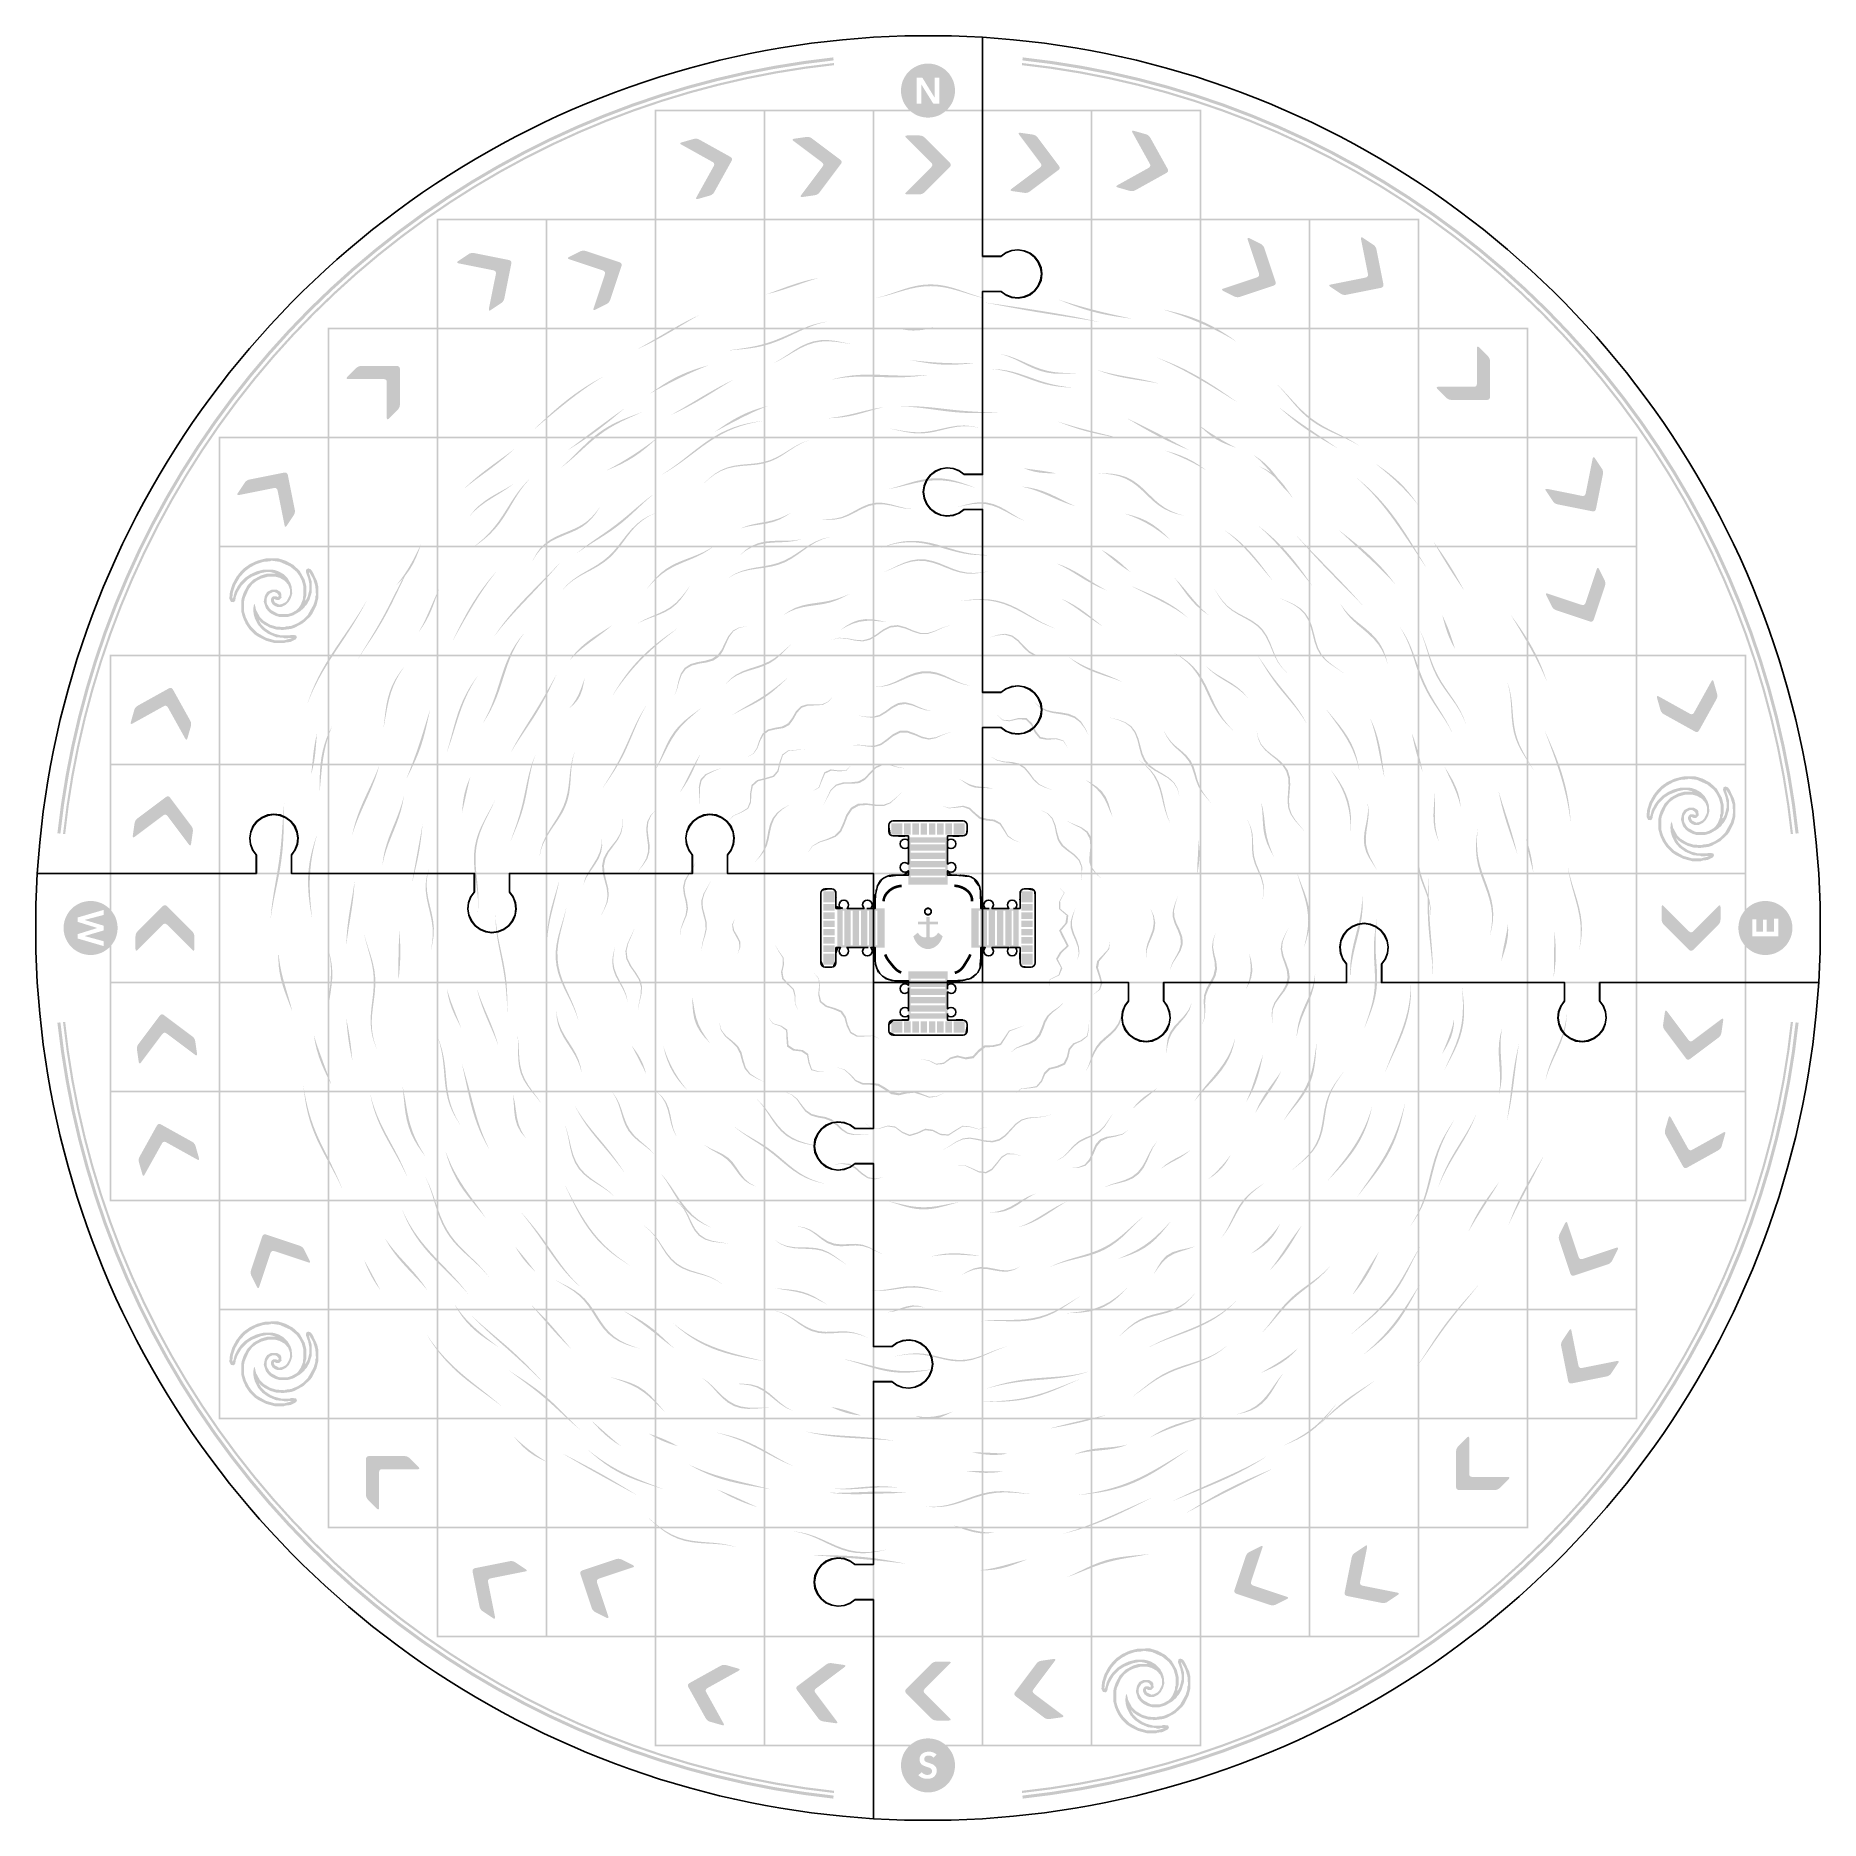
# Model space of a CAD drawing. Header units: millimetres. Extents: x 0 to 382, y 0 to 382.
import ezdxf

# ---------------------------------------------------------------- set-up
doc = ezdxf.new("R2010")
doc.units = ezdxf.units.MM
doc.layers.add('CUT', color=1, linetype='Continuous')
doc.layers.add('RASTER', color=7, linetype='Continuous')

msp = doc.modelspace()

# ---------------------------------------------------------------- hatches: boundary and pattern name
at = {"layer": 'RASTER'}
for points in [[(4.649, 211.422), (5.443, 217.723), (6.449, 223.992), (7.667, 230.224), (9.095, 236.411), (10.732, 242.547), (12.575, 248.623), (14.623, 254.634), (16.873, 260.572), (19.323, 266.43), (21.97, 272.202), (24.811, 277.881), (27.842, 283.461), (31.06, 288.935), (34.462, 294.296), (38.043, 299.54), (41.8, 304.659), (45.728, 309.649), (49.822, 314.502), (54.079, 319.214), (58.492, 323.78), (63.058, 328.193), (67.77, 332.45), (72.623, 336.544), (77.613, 340.472), (82.732, 344.229), (87.976, 347.81), (93.337, 351.212), (98.811, 354.43), (104.391, 357.461), (110.07, 360.302), (115.842, 362.949), (121.7, 365.399), (127.638, 367.649), (133.649, 369.697), (139.725, 371.54), (145.861, 373.177), (152.048, 374.605), (158.28, 375.823), (164.549, 376.829), (170.85, 377.623), (170.92, 376.973), (164.642, 376.182), (158.394, 375.179), (152.184, 373.966), (146.018, 372.543), (139.904, 370.912), (133.849, 369.075), (127.859, 367.034), (121.942, 364.791), (116.104, 362.35), (110.353, 359.712), (104.693, 356.882), (99.133, 353.861), (93.678, 350.654), (88.335, 347.264), (83.11, 343.695), (78.008, 339.952), (73.036, 336.037), (68.2, 331.957), (63.504, 327.716), (58.954, 323.318), (54.556, 318.768), (50.315, 314.072), (46.235, 309.236), (42.32, 304.264), (38.577, 299.162), (35.008, 293.937), (31.618, 288.594), (28.411, 283.139), (25.39, 277.579), (22.56, 271.919), (19.922, 266.168), (17.481, 260.33), (15.238, 254.413), (13.197, 248.423), (11.36, 242.368), (9.729, 236.254), (8.306, 230.088), (7.093, 223.878), (6.09, 217.63), (5.299, 211.352)], [(5.856, 211.291), (6.645, 217.55), (7.644, 223.78), (8.854, 229.971), (10.273, 236.118), (11.899, 242.214), (13.731, 248.251), (15.766, 254.223), (18.001, 260.122), (20.435, 265.943), (23.065, 271.677), (25.887, 277.32), (28.899, 282.863), (32.096, 288.302), (35.476, 293.629), (39.034, 298.838), (42.767, 303.925), (46.669, 308.882), (50.737, 313.704), (54.966, 318.385), (59.351, 322.921), (63.887, 327.306), (68.568, 331.535), (73.39, 335.603), (78.347, 339.505), (83.434, 343.238), (88.643, 346.796), (93.97, 350.176), (99.409, 353.373), (104.952, 356.385), (110.595, 359.207), (116.329, 361.837), (122.15, 364.271), (128.049, 366.506), (134.021, 368.541), (140.058, 370.373), (146.154, 371.999), (152.301, 373.418), (158.492, 374.628), (164.722, 375.627), (170.981, 376.416), (171.031, 375.951), (164.788, 375.165), (158.574, 374.168), (152.398, 372.961), (146.266, 371.546), (140.186, 369.924), (134.164, 368.097), (128.207, 366.067), (122.323, 363.837), (116.517, 361.409), (110.797, 358.786), (105.168, 355.971), (99.639, 352.967), (94.214, 349.777), (88.9, 346.406), (83.703, 342.857), (78.63, 339.134), (73.685, 335.241), (68.875, 331.183), (64.205, 326.965), (59.681, 322.591), (55.307, 318.067), (51.089, 313.397), (47.031, 308.587), (43.138, 303.642), (39.415, 298.569), (35.866, 293.372), (32.495, 288.058), (29.305, 282.633), (26.301, 277.104), (23.486, 271.475), (20.863, 265.755), (18.435, 259.949), (16.205, 254.065), (14.175, 248.108), (12.348, 242.086), (10.726, 236.006), (9.311, 229.874), (8.104, 223.698), (7.107, 217.484), (6.321, 211.241)], [(211.291, 376.416), (217.55, 375.627), (223.779, 374.628), (229.971, 373.418), (236.118, 371.999), (242.214, 370.373), (248.251, 368.541), (254.223, 366.506), (260.122, 364.271), (265.942, 361.837), (271.677, 359.207), (277.319, 356.385), (282.863, 353.373), (288.301, 350.176), (293.629, 346.796), (298.838, 343.238), (303.925, 339.505), (308.882, 335.603), (313.704, 331.535), (318.385, 327.306), (322.921, 322.921), (327.306, 318.385), (331.535, 313.704), (335.603, 308.882), (339.505, 303.925), (343.238, 298.838), (346.796, 293.629), (350.176, 288.302), (353.373, 282.863), (356.385, 277.32), (359.207, 271.677), (361.837, 265.943), (364.271, 260.122), (366.506, 254.223), (368.541, 248.251), (370.373, 242.214), (371.999, 236.118), (373.417, 229.971), (374.627, 223.78), (375.627, 217.55), (376.415, 211.291), (375.951, 211.241), (375.165, 217.484), (374.168, 223.698), (372.961, 229.874), (371.545, 236.006), (369.923, 242.086), (368.097, 248.108), (366.067, 254.065), (363.837, 259.949), (361.409, 265.755), (358.786, 271.475), (355.971, 277.104), (352.967, 282.633), (349.777, 288.058), (346.406, 293.372), (342.857, 298.569), (339.134, 303.642), (335.241, 308.587), (331.183, 313.397), (326.965, 318.067), (322.591, 322.591), (318.067, 326.965), (313.397, 331.183), (308.587, 335.241), (303.642, 339.134), (298.568, 342.857), (293.372, 346.406), (288.058, 349.777), (282.633, 352.967), (277.103, 355.971), (271.475, 358.786), (265.755, 361.409), (259.949, 363.837), (254.065, 366.067), (248.108, 368.097), (242.086, 369.924), (236.006, 371.546), (229.874, 372.961), (223.698, 374.168), (217.484, 375.165), (211.241, 375.951)], [(211.422, 377.623), (217.722, 376.829), (223.992, 375.823), (230.224, 374.605), (236.411, 373.177), (242.547, 371.54), (248.623, 369.697), (254.634, 367.649), (260.572, 365.399), (266.43, 362.949), (272.202, 360.302), (277.881, 357.461), (283.461, 354.43), (288.935, 351.212), (294.296, 347.81), (299.54, 344.229), (304.659, 340.472), (309.649, 336.544), (314.502, 332.45), (319.214, 328.193), (323.78, 323.78), (328.193, 319.214), (332.45, 314.502), (336.544, 309.649), (340.472, 304.659), (344.229, 299.54), (347.81, 294.296), (351.212, 288.935), (354.43, 283.461), (357.461, 277.881), (360.302, 272.202), (362.949, 266.43), (365.399, 260.572), (367.649, 254.634), (369.697, 248.623), (371.54, 242.547), (373.177, 236.411), (374.605, 230.224), (375.823, 223.992), (376.829, 217.723), (377.623, 211.422), (376.973, 211.352), (376.182, 217.63), (375.179, 223.878), (373.966, 230.088), (372.542, 236.254), (370.912, 242.368), (369.075, 248.423), (367.034, 254.413), (364.791, 260.33), (362.35, 266.168), (359.712, 271.919), (356.882, 277.579), (353.861, 283.139), (350.654, 288.594), (347.264, 293.937), (343.695, 299.162), (339.951, 304.264), (336.037, 309.236), (331.957, 314.072), (327.716, 318.768), (323.318, 323.318), (318.768, 327.716), (314.072, 331.957), (309.236, 336.037), (304.264, 339.952), (299.162, 343.695), (293.937, 347.264), (288.594, 350.654), (283.139, 353.861), (277.579, 356.882), (271.919, 359.712), (266.167, 362.35), (260.33, 364.791), (254.412, 367.034), (248.423, 369.075), (242.368, 370.912), (236.254, 372.543), (230.088, 373.966), (223.878, 375.179), (217.63, 376.182), (211.352, 376.973)], [(132.598, 366.424), (156.274, 366.424), (156.274, 366.098), (132.598, 366.098)], [(132.598, 366.098), (132.924, 366.098), (132.924, 343.074), (132.598, 343.074)], [(155.948, 366.424), (179.624, 366.424), (179.624, 366.098), (155.948, 366.098)], [(155.948, 366.098), (156.274, 366.098), (156.274, 343.074), (155.948, 343.074)], [(179.298, 366.424), (202.974, 366.424), (202.974, 366.098), (179.298, 366.098)], [(179.298, 366.098), (179.624, 366.098), (179.624, 343.074), (179.298, 343.074)], [(202.648, 366.424), (226.324, 366.424), (226.324, 366.098), (202.648, 366.098)], [(202.648, 366.098), (202.974, 366.098), (202.974, 343.074), (202.648, 343.074)], [(225.998, 366.424), (249.674, 366.424), (249.674, 366.098), (225.998, 366.098)], [(225.998, 366.098), (226.324, 366.098), (226.324, 343.074), (225.998, 343.074)], [(249.348, 366.098), (249.674, 366.098), (249.674, 343.074), (249.348, 343.074)], [(138.377, 358.897), (138.244, 358.979), (138.151, 359.057), (138.099, 359.131), (138.086, 359.2), (138.114, 359.264), (138.182, 359.324), (138.29, 359.379), (138.438, 359.429), (140.908, 360.135), (141.075, 360.175), (141.241, 360.198), (141.404, 360.204), (141.566, 360.194), (141.726, 360.167), (141.884, 360.124), (142.04, 360.064), (142.194, 359.987), (148.763, 356.337), (148.901, 356.248), (149.01, 356.15), (149.088, 356.044), (149.137, 355.929), (149.156, 355.806), (149.146, 355.674), (149.105, 355.534), (149.035, 355.385), (145.386, 348.816), (145.295, 348.669), (145.195, 348.536), (145.084, 348.416), (144.962, 348.308), (144.83, 348.214), (144.688, 348.133), (144.535, 348.066), (144.372, 348.011), (141.902, 347.305), (141.75, 347.27), (141.629, 347.259), (141.54, 347.274), (141.482, 347.314), (141.456, 347.379), (141.462, 347.469), (141.5, 347.585), (141.569, 347.725), (145.218, 354.294), (145.289, 354.443), (145.329, 354.584), (145.34, 354.715), (145.32, 354.839), (145.271, 354.954), (145.193, 355.06), (145.084, 355.158), (144.946, 355.247)], [(162.369, 359.68), (162.249, 359.78), (162.168, 359.87), (162.125, 359.95), (162.122, 360.02), (162.159, 360.08), (162.234, 360.13), (162.349, 360.17), (162.502, 360.2), (165.045, 360.563), (165.216, 360.58), (165.384, 360.58), (165.547, 360.564), (165.705, 360.532), (165.86, 360.484), (166.01, 360.419), (166.157, 360.339), (166.299, 360.242), (172.311, 355.733), (172.436, 355.626), (172.53, 355.514), (172.593, 355.398), (172.626, 355.277), (172.628, 355.153), (172.6, 355.024), (172.541, 354.89), (172.451, 354.752), (167.942, 348.74), (167.833, 348.607), (167.715, 348.489), (167.588, 348.385), (167.453, 348.295), (167.31, 348.22), (167.158, 348.159), (166.997, 348.113), (166.828, 348.081), (164.286, 347.717), (164.13, 347.703), (164.009, 347.709), (163.922, 347.736), (163.871, 347.783), (163.854, 347.851), (163.872, 347.94), (163.925, 348.049), (164.012, 348.179), (168.521, 354.191), (168.611, 354.329), (168.67, 354.462), (168.699, 354.591), (168.697, 354.716), (168.664, 354.837), (168.6, 354.953), (168.506, 355.064), (168.381, 355.171)], [(186.494, 360.395), (186.389, 360.511), (186.321, 360.612), (186.291, 360.697), (186.298, 360.767), (186.342, 360.821), (186.424, 360.86), (186.543, 360.883), (186.699, 360.891), (189.268, 360.891), (189.44, 360.883), (189.605, 360.86), (189.764, 360.821), (189.917, 360.767), (190.063, 360.697), (190.203, 360.612), (190.337, 360.511), (190.464, 360.395), (195.778, 355.081), (195.886, 354.958), (195.963, 354.834), (196.01, 354.71), (196.025, 354.586), (196.01, 354.462), (195.963, 354.338), (195.886, 354.215), (195.778, 354.091), (190.464, 348.777), (190.337, 348.661), (190.203, 348.56), (190.063, 348.475), (189.917, 348.405), (189.764, 348.351), (189.605, 348.312), (189.44, 348.289), (189.268, 348.282), (186.699, 348.282), (186.543, 348.289), (186.424, 348.312), (186.342, 348.351), (186.298, 348.405), (186.291, 348.475), (186.321, 348.56), (186.389, 348.661), (186.494, 348.777), (191.808, 354.091), (191.916, 354.215), (191.994, 354.338), (192.04, 354.462), (192.056, 354.586), (192.04, 354.71), (191.994, 354.834), (191.916, 354.958), (191.808, 355.081)], [(210.712, 360.993), (210.625, 361.123), (210.572, 361.232), (210.554, 361.321), (210.571, 361.389), (210.622, 361.436), (210.709, 361.463), (210.83, 361.469), (210.986, 361.455), (213.528, 361.091), (213.697, 361.059), (213.858, 361.013), (214.01, 360.952), (214.153, 360.877), (214.288, 360.787), (214.415, 360.683), (214.533, 360.565), (214.642, 360.432), (219.151, 354.42), (219.241, 354.282), (219.3, 354.149), (219.328, 354.019), (219.326, 353.895), (219.293, 353.774), (219.23, 353.658), (219.136, 353.547), (219.011, 353.439), (212.999, 348.93), (212.857, 348.833), (212.71, 348.753), (212.56, 348.688), (212.405, 348.64), (212.247, 348.608), (212.084, 348.592), (211.916, 348.592), (211.745, 348.609), (209.202, 348.972), (209.049, 349.002), (208.934, 349.042), (208.859, 349.092), (208.822, 349.152), (208.825, 349.222), (208.868, 349.302), (208.949, 349.392), (209.069, 349.492), (215.081, 354.001), (215.206, 354.108), (215.3, 354.22), (215.364, 354.336), (215.397, 354.456), (215.399, 354.581), (215.37, 354.71), (215.311, 354.843), (215.221, 354.981)], [(234.969, 361.447), (234.9, 361.587), (234.862, 361.703), (234.856, 361.793), (234.882, 361.858), (234.94, 361.898), (235.029, 361.913), (235.15, 361.902), (235.302, 361.867), (237.772, 361.161), (237.935, 361.106), (238.088, 361.039), (238.23, 360.958), (238.362, 360.864), (238.484, 360.757), (238.595, 360.636), (238.695, 360.503), (238.786, 360.356), (242.435, 353.787), (242.505, 353.638), (242.546, 353.498), (242.556, 353.366), (242.537, 353.243), (242.488, 353.128), (242.41, 353.022), (242.301, 352.924), (242.163, 352.835), (235.594, 349.185), (235.44, 349.108), (235.284, 349.048), (235.126, 349.005), (234.966, 348.978), (234.804, 348.968), (234.641, 348.974), (234.475, 348.998), (234.308, 349.037), (231.838, 349.743), (231.69, 349.793), (231.582, 349.848), (231.514, 349.908), (231.486, 349.972), (231.499, 350.041), (231.551, 350.115), (231.644, 350.193), (231.777, 350.276), (238.346, 353.925), (238.484, 354.014), (238.593, 354.112), (238.671, 354.219), (238.72, 354.333), (238.74, 354.457), (238.729, 354.588), (238.689, 354.729), (238.618, 354.878)], [(85.898, 343.074), (109.574, 343.074), (109.574, 342.748), (85.898, 342.748)], [(85.898, 342.748), (86.224, 342.748), (86.224, 319.724), (85.898, 319.724)], [(109.248, 343.074), (132.924, 343.074), (132.924, 342.748), (109.248, 342.748)], [(109.248, 342.748), (109.574, 342.748), (109.574, 319.724), (109.248, 319.724)], [(132.598, 343.074), (156.274, 343.074), (156.274, 342.748), (132.598, 342.748)], [(132.598, 342.748), (132.924, 342.748), (132.924, 319.724), (132.598, 319.724)], [(155.948, 343.074), (179.624, 343.074), (179.624, 342.748), (155.948, 342.748)], [(155.948, 342.748), (156.274, 342.748), (156.274, 319.724), (155.948, 319.724)], [(179.298, 343.074), (202.974, 343.074), (202.974, 342.748), (179.298, 342.748)], [(179.298, 342.748), (179.624, 342.748), (179.624, 319.724), (179.298, 319.724)], [(202.648, 343.074), (226.324, 343.074), (226.324, 342.748), (202.648, 342.748)], [(202.648, 342.748), (202.974, 342.748), (202.974, 319.724), (202.648, 319.724)], [(225.998, 343.074), (249.674, 343.074), (249.674, 342.748), (225.998, 342.748)], [(225.998, 342.748), (226.324, 342.748), (226.324, 319.724), (225.998, 319.724)], [(249.348, 343.074), (273.024, 343.074), (273.024, 342.748), (249.348, 342.748)], [(249.348, 342.748), (249.674, 342.748), (249.674, 319.724), (249.348, 319.724)], [(272.698, 343.074), (296.374, 343.074), (296.374, 342.748), (272.698, 342.748)], [(272.698, 342.748), (273.024, 342.748), (273.024, 319.724), (272.698, 319.724)], [(296.048, 342.748), (296.374, 342.748), (296.374, 319.724), (296.048, 319.724)], [(259.632, 338.508), (259.59, 338.659), (259.575, 338.779), (259.585, 338.869), (259.623, 338.928), (259.687, 338.956), (259.777, 338.955), (259.894, 338.922), (260.037, 338.859), (262.335, 337.71), (262.485, 337.627), (262.623, 337.532), (262.748, 337.426), (262.86, 337.309), (262.96, 337.182), (263.047, 337.043), (263.121, 336.893), (263.183, 336.733), (265.559, 329.603), (265.601, 329.444), (265.614, 329.299), (265.601, 329.167), (265.559, 329.049), (265.49, 328.946), (265.393, 328.856), (265.268, 328.779), (265.116, 328.717), (257.987, 326.341), (257.821, 326.294), (257.657, 326.263), (257.494, 326.25), (257.332, 326.253), (257.171, 326.273), (257.011, 326.309), (256.853, 326.363), (256.696, 326.433), (254.398, 327.581), (254.262, 327.658), (254.166, 327.732), (254.11, 327.803), (254.095, 327.872), (254.12, 327.937), (254.185, 327.999), (254.29, 328.059), (254.436, 328.116), (261.566, 330.492), (261.718, 330.555), (261.843, 330.631), (261.939, 330.721), (262.009, 330.825), (262.05, 330.942), (262.064, 331.074), (262.05, 331.219), (262.009, 331.378)], [(283.896, 338.644), (283.873, 338.799), (283.873, 338.921), (283.894, 339.008), (283.939, 339.062), (284.006, 339.083), (284.095, 339.07), (284.207, 339.023), (284.342, 338.943), (286.479, 337.518), (286.618, 337.416), (286.742, 337.305), (286.853, 337.185), (286.95, 337.055), (287.033, 336.916), (287.102, 336.767), (287.158, 336.609), (287.199, 336.442), (288.673, 329.073), (288.694, 328.91), (288.69, 328.764), (288.66, 328.636), (288.604, 328.524), (288.523, 328.429), (288.415, 328.352), (288.282, 328.292), (288.123, 328.249), (280.754, 326.775), (280.584, 326.749), (280.417, 326.74), (280.254, 326.746), (280.093, 326.769), (279.936, 326.809), (279.783, 326.865), (279.632, 326.938), (279.485, 327.027), (277.347, 328.451), (277.222, 328.545), (277.135, 328.63), (277.089, 328.707), (277.082, 328.777), (277.115, 328.839), (277.187, 328.893), (277.3, 328.939), (277.452, 328.977), (284.82, 330.451), (284.979, 330.494), (285.112, 330.554), (285.22, 330.631), (285.301, 330.726), (285.357, 330.837), (285.387, 330.966), (285.391, 331.112), (285.37, 331.275)], [(90.652, 333.495), (90.5, 333.533), (90.387, 333.579), (90.315, 333.633), (90.282, 333.695), (90.289, 333.765), (90.335, 333.842), (90.422, 333.928), (90.547, 334.021), (92.685, 335.446), (92.832, 335.534), (92.983, 335.607), (93.136, 335.663), (93.293, 335.703), (93.454, 335.726), (93.617, 335.733), (93.784, 335.723), (93.954, 335.697), (101.323, 334.223), (101.482, 334.18), (101.615, 334.12), (101.723, 334.043), (101.804, 333.948), (101.86, 333.837), (101.89, 333.708), (101.894, 333.562), (101.873, 333.399), (100.399, 326.03), (100.358, 325.863), (100.302, 325.705), (100.233, 325.556), (100.15, 325.417), (100.053, 325.288), (99.942, 325.167), (99.818, 325.056), (99.679, 324.954), (97.542, 323.529), (97.407, 323.449), (97.295, 323.402), (97.206, 323.389), (97.139, 323.41), (97.094, 323.464), (97.073, 323.552), (97.073, 323.673), (97.096, 323.828), (98.57, 331.197), (98.591, 331.36), (98.587, 331.506), (98.557, 331.635), (98.501, 331.746), (98.42, 331.841), (98.312, 331.918), (98.179, 331.978), (98.02, 332.021)], [(114.336, 334.356), (114.19, 334.413), (114.085, 334.473), (114.02, 334.535), (113.995, 334.601), (114.01, 334.669), (114.066, 334.74), (114.162, 334.814), (114.298, 334.891), (116.596, 336.04), (116.753, 336.11), (116.911, 336.163), (117.071, 336.199), (117.232, 336.219), (117.394, 336.222), (117.557, 336.209), (117.721, 336.178), (117.887, 336.131), (125.016, 333.755), (125.168, 333.693), (125.293, 333.616), (125.39, 333.526), (125.459, 333.423), (125.501, 333.305), (125.514, 333.173), (125.501, 333.028), (125.459, 332.869), (123.083, 325.74), (123.021, 325.579), (122.947, 325.429), (122.86, 325.291), (122.76, 325.163), (122.648, 325.046), (122.523, 324.94), (122.385, 324.846), (122.235, 324.762), (119.937, 323.613), (119.794, 323.55), (119.677, 323.518), (119.587, 323.516), (119.523, 323.544), (119.485, 323.603), (119.475, 323.693), (119.49, 323.813), (119.532, 323.964), (121.909, 331.094), (121.95, 331.253), (121.964, 331.398), (121.95, 331.53), (121.909, 331.647), (121.839, 331.751), (121.743, 331.841), (121.618, 331.917), (121.466, 331.98)], [(156.58, 326.896), (157.931, 327.38), (159.281, 327.881), (160.635, 328.38), (161.997, 328.86), (163.37, 329.307), (164.755, 329.707), (166.153, 330.053), (167.562, 330.342), (167.565, 330.324), (166.179, 329.907), (164.804, 329.452), (163.436, 328.98), (162.072, 328.509), (160.707, 328.054), (159.34, 327.628), (157.966, 327.235), (156.585, 326.878)], [(180.168, 326.115), (181.592, 326.506), (183.018, 326.967), (184.451, 327.461), (185.893, 327.945), (187.345, 328.376), (188.808, 328.715), (190.278, 328.931), (191.752, 329.002), (193.225, 328.921), (194.693, 328.696), (196.153, 328.347), (197.602, 327.904), (199.039, 327.407), (200.468, 326.9), (201.89, 326.425), (203.31, 326.017), (203.308, 325.999), (201.882, 326.335), (200.457, 326.743), (199.027, 327.187), (197.589, 327.628), (196.141, 328.025), (194.684, 328.341), (193.219, 328.546), (191.75, 328.619), (190.28, 328.555), (188.814, 328.36), (187.354, 328.055), (185.903, 327.669), (184.461, 327.24), (183.027, 326.81), (181.598, 326.417), (180.169, 326.096)], [(203.568, 325.068), (205.092, 324.861), (206.614, 324.646), (208.134, 324.425), (209.653, 324.199), (211.171, 323.969), (212.688, 323.735), (214.205, 323.497), (215.722, 323.253), (217.238, 323.004), (218.753, 322.747), (220.269, 322.481), (221.783, 322.204), (223.295, 321.913), (224.805, 321.606), (226.313, 321.282), (227.816, 320.937), (227.811, 320.919), (226.289, 321.194), (224.765, 321.451), (223.241, 321.694), (221.719, 321.93), (220.198, 322.161), (218.679, 322.393), (217.163, 322.628), (215.65, 322.87), (214.139, 323.119), (212.63, 323.378), (211.122, 323.645), (209.614, 323.921), (208.106, 324.202), (206.595, 324.486), (205.083, 324.77), (203.567, 325.049)], [(219.228, 325.689), (220.625, 325.248), (222.022, 324.82), (223.42, 324.408), (224.822, 324.012), (226.227, 323.634), (227.636, 323.273), (229.051, 322.928), (230.471, 322.597), (231.897, 322.278), (233.329, 321.968), (234.766, 321.664), (234.76, 321.647), (233.289, 321.843), (231.828, 322.053), (230.379, 322.289), (228.945, 322.56), (227.526, 322.873), (226.12, 323.233), (224.727, 323.641), (223.345, 324.095), (221.969, 324.591), (220.596, 325.119), (219.224, 325.671)], [(128.981, 315.179), (130.275, 315.894), (131.561, 316.629), (132.844, 317.376), (134.128, 318.13), (135.415, 318.882), (136.711, 319.626), (138.018, 320.352), (139.337, 321.057), (140.672, 321.732), (142.022, 322.376), (142.028, 322.358), (140.715, 321.621), (139.415, 320.862), (138.125, 320.092), (136.839, 319.324), (135.553, 318.568), (134.262, 317.832), (132.962, 317.121), (131.651, 316.44), (130.327, 315.787), (128.989, 315.162)], [(241.617, 323.578), (243.136, 323.24), (244.644, 322.861), (246.136, 322.433), (247.607, 321.948), (249.054, 321.4), (250.474, 320.786), (251.862, 320.107), (253.22, 319.364), (254.547, 318.564), (255.846, 317.713), (257.118, 316.82), (257.109, 316.804), (255.78, 317.585), (254.432, 318.332), (253.066, 319.045), (251.682, 319.724), (250.283, 320.37), (248.868, 320.981), (247.44, 321.56), (245.999, 322.107), (244.546, 322.622), (243.083, 323.106), (241.611, 323.561)], [(62.548, 319.724), (86.224, 319.724), (86.224, 319.398), (62.548, 319.398)], [(62.548, 319.398), (62.874, 319.398), (62.874, 296.374), (62.548, 296.374)], [(85.898, 319.724), (109.574, 319.724), (109.574, 319.398), (85.898, 319.398)], [(85.898, 319.398), (86.224, 319.398), (86.224, 296.374), (85.898, 296.374)], [(109.248, 319.724), (132.924, 319.724), (132.924, 319.398), (109.248, 319.398)], [(109.248, 319.398), (109.574, 319.398), (109.574, 296.374), (109.248, 296.374)], [(132.598, 319.724), (156.274, 319.724), (156.274, 319.398), (132.598, 319.398)], [(132.598, 319.398), (132.924, 319.398), (132.924, 296.374), (132.598, 296.374)], [(148.382, 314.854), (149.858, 315.067), (151.33, 315.275), (152.788, 315.506), (154.228, 315.785), (155.645, 316.129), (157.041, 316.548), (158.419, 317.039), (159.785, 317.591), (161.146, 318.185), (162.51, 318.794), (163.883, 319.388), (165.273, 319.934), (166.683, 320.405), (168.115, 320.779), (169.569, 321.04), (169.572, 321.022), (168.132, 320.685), (166.715, 320.24), (165.319, 319.704), (163.944, 319.103), (162.583, 318.466), (161.231, 317.828), (159.878, 317.219), (158.516, 316.667), (157.138, 316.193), (155.737, 315.806), (154.31, 315.506), (152.857, 315.282), (151.381, 315.115), (149.888, 314.977), (148.388, 314.836)], [(155.948, 319.724), (179.624, 319.724), (179.624, 319.398), (155.948, 319.398)], [(155.948, 319.398), (156.274, 319.398), (156.274, 296.374), (155.948, 296.374)], [(179.298, 319.724), (202.974, 319.724), (202.974, 319.398), (179.298, 319.398)], [(179.298, 319.398), (179.624, 319.398), (179.624, 296.374), (179.298, 296.374)], [(185.63, 319.378), (186.743, 319.383), (187.853, 319.426), (188.964, 319.494), (190.075, 319.579), (191.188, 319.68), (192.303, 319.8), (192.302, 319.781), (191.188, 319.49), (190.078, 319.265), (188.97, 319.134), (187.861, 319.112), (186.749, 319.194), (185.631, 319.359)], [(202.648, 319.724), (226.324, 319.724), (226.324, 319.398), (202.648, 319.398)], [(202.648, 319.398), (202.974, 319.398), (202.974, 296.374), (202.648, 296.374)], [(225.998, 319.724), (249.674, 319.724), (249.674, 319.398), (225.998, 319.398)], [(225.998, 319.398), (226.324, 319.398), (226.324, 296.374), (225.998, 296.374)], [(249.348, 319.724), (273.024, 319.724), (273.024, 319.398), (249.348, 319.398)], [(249.348, 319.398), (249.674, 319.398), (249.674, 296.374), (249.348, 296.374)], [(272.698, 319.724), (296.374, 319.724), (296.374, 319.398), (272.698, 319.398)], [(272.698, 319.398), (273.024, 319.398), (273.024, 296.374), (272.698, 296.374)], [(296.048, 319.724), (319.724, 319.724), (319.724, 319.398), (296.048, 319.398)], [(296.048, 319.398), (296.374, 319.398), (296.374, 296.374), (296.048, 296.374)], [(319.398, 319.398), (319.724, 319.398), (319.724, 296.374), (319.398, 296.374)], [(158.271, 312.251), (159.64, 313.023), (160.994, 313.898), (162.355, 314.796), (163.744, 315.631), (165.176, 316.322), (166.657, 316.806), (168.187, 317.053), (169.755, 317.066), (171.348, 316.886), (172.949, 316.579), (174.542, 316.23), (174.545, 316.212), (172.964, 316.473), (171.378, 316.7), (169.798, 316.814), (168.241, 316.754), (166.72, 316.483), (165.243, 315.999), (163.809, 315.334), (162.413, 314.547), (161.038, 313.715), (159.667, 312.919), (158.276, 312.233)], [(206.76, 314.081), (208.23, 313.727), (209.674, 313.225), (211.094, 312.625), (212.5, 311.991), (213.902, 311.386), (215.312, 310.866), (216.744, 310.468), (218.203, 310.204), (219.694, 310.064), (221.212, 310.009), (222.746, 309.988), (222.741, 309.969), (221.179, 309.882), (219.639, 309.836), (218.132, 309.892), (216.664, 310.094), (215.231, 310.46), (213.825, 310.98), (212.433, 311.615), (211.042, 312.309), (209.638, 312.993), (208.212, 313.598), (206.758, 314.063)], [(308.712, 315.276), (308.719, 315.432), (308.742, 315.551), (308.781, 315.633), (308.835, 315.677), (308.905, 315.684), (308.99, 315.654), (309.091, 315.586), (309.207, 315.481), (311.023, 313.665), (311.139, 313.538), (311.24, 313.404), (311.325, 313.265), (311.395, 313.118), (311.449, 312.966), (311.487, 312.806), (311.511, 312.641), (311.518, 312.469), (311.518, 304.954), (311.507, 304.79), (311.475, 304.648), (311.42, 304.527), (311.343, 304.429), (311.245, 304.352), (311.124, 304.297), (310.982, 304.265), (310.818, 304.254), (303.303, 304.254), (303.131, 304.261), (302.966, 304.285), (302.806, 304.323), (302.654, 304.377), (302.507, 304.447), (302.368, 304.532), (302.234, 304.633), (302.107, 304.749), (300.291, 306.565), (300.186, 306.681), (300.118, 306.782), (300.088, 306.867), (300.095, 306.937), (300.139, 306.991), (300.221, 307.03), (300.34, 307.053), (300.496, 307.06), (308.011, 307.06), (308.175, 307.071), (308.317, 307.104), (308.438, 307.159), (308.536, 307.236), (308.613, 307.334), (308.668, 307.455), (308.701, 307.597), (308.712, 307.761)], [(66.996, 308.712), (66.84, 308.719), (66.721, 308.743), (66.639, 308.781), (66.595, 308.835), (66.588, 308.905), (66.618, 308.99), (66.686, 309.091), (66.791, 309.207), (68.607, 311.023), (68.734, 311.139), (68.868, 311.24), (69.007, 311.325), (69.154, 311.395), (69.306, 311.449), (69.466, 311.487), (69.631, 311.511), (69.803, 311.518), (77.318, 311.518), (77.482, 311.508), (77.624, 311.475), (77.745, 311.42), (77.843, 311.343), (77.92, 311.245), (77.975, 311.124), (78.007, 310.982), (78.018, 310.818), (78.018, 303.303), (78.011, 303.131), (77.987, 302.966), (77.949, 302.807), (77.895, 302.654), (77.825, 302.508), (77.74, 302.368), (77.639, 302.234), (77.523, 302.107), (75.707, 300.291), (75.591, 300.186), (75.49, 300.118), (75.405, 300.088), (75.335, 300.095), (75.281, 300.139), (75.242, 300.221), (75.219, 300.34), (75.212, 300.496), (75.212, 308.011), (75.201, 308.175), (75.168, 308.318), (75.113, 308.438), (75.036, 308.536), (74.938, 308.613), (74.817, 308.668), (74.675, 308.701), (74.511, 308.712)], [(131.672, 305.655), (132.935, 306.543), (134.222, 307.396), (135.537, 308.2), (136.884, 308.943), (138.264, 309.618), (139.676, 310.223), (141.117, 310.758), (142.582, 311.231), (144.065, 311.649), (144.072, 311.632), (142.649, 311.067), (141.239, 310.467), (139.843, 309.838), (138.458, 309.185), (137.082, 308.512), (135.717, 307.821), (134.361, 307.112), (133.015, 306.385), (131.681, 305.638)], [(170.489, 308.607), (171.933, 308.979), (173.393, 309.272), (174.866, 309.482), (176.35, 309.61), (177.84, 309.666), (179.333, 309.664), (180.826, 309.623), (182.316, 309.563), (183.801, 309.504), (185.283, 309.461), (186.76, 309.448), (188.234, 309.471), (189.708, 309.529), (191.183, 309.617), (191.183, 309.598), (189.709, 309.409), (188.239, 309.255), (186.771, 309.146), (185.301, 309.087), (183.828, 309.076), (182.35, 309.103), (180.867, 309.152), (179.379, 309.204), (177.888, 309.24), (176.396, 309.238), (174.907, 309.182), (173.425, 309.059), (171.952, 308.861), (170.492, 308.589)], [(187.456, 312.778), (188.993, 312.607), (190.526, 312.454), (192.055, 312.323), (193.581, 312.221), (195.106, 312.151), (196.633, 312.113), (198.162, 312.109), (199.696, 312.137), (201.235, 312.191), (201.233, 312.173), (199.686, 311.996), (198.148, 311.861), (196.618, 311.785), (195.094, 311.78), (193.573, 311.85), (192.052, 311.995), (190.527, 312.205), (188.996, 312.466), (187.456, 312.76)], [(205.014, 310.85), (206.48, 310.773), (207.932, 310.573), (209.366, 310.257), (210.782, 309.844), (212.182, 309.369), (213.572, 308.871), (214.96, 308.388), (216.354, 307.954), (217.759, 307.588), (219.182, 307.295), (220.621, 307.065), (222.074, 306.873), (222.07, 306.855), (220.593, 306.955), (219.134, 307.099), (217.698, 307.317), (216.283, 307.626), (214.886, 308.023), (213.5, 308.493), (212.117, 309.002), (210.727, 309.513), (209.324, 309.982), (207.904, 310.373), (206.465, 310.66), (205.011, 310.831)], [(227.471, 310.632), (228.879, 310.239), (230.305, 309.897), (231.748, 309.595), (233.204, 309.32), (234.671, 309.056), (236.142, 308.786), (237.61, 308.494), (239.071, 308.164), (240.516, 307.784), (240.508, 307.766), (239.024, 308.049), (237.531, 308.293), (236.04, 308.52), (234.56, 308.755), (233.097, 309.017), (231.655, 309.326), (230.237, 309.691), (228.842, 310.121), (227.466, 310.614)], [(240.251, 313.288), (241.661, 312.759), (243.057, 312.193), (244.436, 311.588), (245.798, 310.945), (247.141, 310.265), (248.466, 309.548), (249.773, 308.798), (251.062, 308.018), (252.334, 307.211), (253.592, 306.383), (254.837, 305.538), (256.071, 304.682), (257.298, 303.818), (257.289, 303.802), (256.024, 304.599), (254.756, 305.393), (253.482, 306.181), (252.204, 306.963), (250.918, 307.736), (249.624, 308.498), (248.321, 309.247), (247.007, 309.978), (245.681, 310.69), (244.343, 311.378), (242.991, 312.04), (241.625, 312.671), (240.245, 313.271)], [(106.701, 297.898), (107.737, 298.884), (108.78, 299.865), (109.834, 300.837), (110.902, 301.795), (111.987, 302.734), (113.092, 303.65), (114.219, 304.539), (115.368, 305.397), (116.54, 306.223), (117.735, 307.015), (118.953, 307.771), (120.191, 308.493), (121.449, 309.181), (121.459, 309.165), (120.241, 308.412), (119.041, 307.629), (117.859, 306.82), (116.693, 305.986), (115.543, 305.132), (114.407, 304.26), (113.284, 303.374), (112.171, 302.475), (111.068, 301.567), (109.971, 300.652), (108.881, 299.732), (107.795, 298.809), (106.713, 297.883)], [(136.21, 301.102), (137.508, 301.834), (138.8, 302.585), (140.09, 303.349), (141.381, 304.12), (142.677, 304.89), (143.981, 305.653), (145.296, 306.404), (146.623, 307.136), (147.964, 307.846), (149.319, 308.53), (149.326, 308.512), (148.008, 307.727), (146.704, 306.926), (145.408, 306.123), (144.115, 305.328), (142.821, 304.551), (141.522, 303.798), (140.215, 303.075), (138.896, 302.382), (137.563, 301.72), (136.218, 301.085)], [(266.053, 307.437), (267.106, 306.4), (268.122, 305.319), (269.119, 304.223), (270.12, 303.144), (271.143, 302.107), (272.206, 301.133), (273.321, 300.234), (274.495, 299.412), (275.726, 298.661), (277.007, 297.967), (278.323, 297.306), (279.654, 296.652), (280.976, 295.977), (282.266, 295.254), (283.501, 294.46), (283.488, 294.446), (282.206, 295.186), (280.873, 295.856), (279.511, 296.482), (278.148, 297.093), (276.808, 297.719), (275.512, 298.389), (274.274, 299.125), (273.103, 299.944), (271.999, 300.853), (270.957, 301.849), (269.961, 302.919), (268.993, 304.041), (268.033, 305.187), (267.056, 306.325), (266.043, 307.421)], [(114.103, 293.587), (115.301, 294.465), (116.492, 295.351), (117.681, 296.242), (118.87, 297.135), (120.062, 298.026), (121.258, 298.914), (122.46, 299.798), (123.668, 300.677), (124.881, 301.55), (126.101, 302.418), (126.111, 302.402), (124.951, 301.434), (123.794, 300.471), (122.633, 299.524), (121.464, 298.597), (120.282, 297.696), (119.084, 296.822), (117.867, 295.976), (116.632, 295.156), (115.381, 294.356), (114.115, 293.572)], [(145.58, 297.48), (146.878, 298.383), (148.199, 299.256), (149.549, 300.075), (150.934, 300.823), (152.354, 301.488), (153.809, 302.063), (155.294, 302.549), (156.805, 302.953), (156.811, 302.935), (155.354, 302.363), (153.919, 301.735), (152.502, 301.067), (151.1, 300.371), (149.709, 299.658), (148.327, 298.934), (146.953, 298.202), (145.587, 297.462)], [(169.939, 300.345), (171.397, 300.542), (172.846, 300.789), (174.286, 301.088), (175.723, 301.429), (177.161, 301.79), (178.605, 302.14), (180.059, 302.447), (181.522, 302.682), (181.524, 302.664), (180.072, 302.307), (178.633, 301.898), (177.2, 301.481), (175.77, 301.097), (174.334, 300.78), (172.886, 300.549), (171.422, 300.404), (169.942, 300.326)], [(185.348, 302.84), (186.831, 302.897), (188.315, 302.885), (189.799, 302.814), (191.28, 302.696), (192.758, 302.546), (194.232, 302.379), (195.703, 302.211), (197.171, 302.054), (198.639, 301.917), (200.107, 301.803), (201.578, 301.712), (203.052, 301.637), (204.529, 301.569), (206.008, 301.496), (206.005, 301.477), (204.514, 301.453), (203.029, 301.428), (201.55, 301.418), (200.078, 301.439), (198.61, 301.5), (197.147, 301.605), (195.684, 301.75), (194.22, 301.929), (192.752, 302.128), (191.28, 302.331), (189.803, 302.52), (188.321, 302.675), (186.835, 302.78), (185.349, 302.822)], [(266.415, 302.616), (267.611, 301.704), (268.816, 300.807), (270.033, 299.926), (271.26, 299.061), (272.499, 298.209), (273.746, 297.365), (274.998, 296.524), (276.252, 295.681), (277.503, 294.829), (278.746, 293.963), (278.734, 293.949), (277.418, 294.726), (276.102, 295.496), (274.799, 296.273), (273.517, 297.07), (272.262, 297.897), (271.038, 298.762), (269.845, 299.667), (268.679, 300.613), (267.535, 301.594), (266.404, 302.601)], [(112.55, 289.77), (113.674, 290.761), (114.767, 291.794), (115.843, 292.857), (116.918, 293.931), (118.01, 294.99), (119.136, 296.011), (120.308, 296.97), (121.537, 297.85), (122.823, 298.641), (124.162, 299.346), (125.545, 299.974), (126.957, 300.544), (128.382, 301.08), (129.804, 301.609), (129.813, 301.593), (128.438, 300.982), (127.059, 300.37), (125.69, 299.733), (124.345, 299.05), (123.036, 298.305), (121.772, 297.489), (120.553, 296.603), (119.379, 295.656), (118.24, 294.664), (117.122, 293.648), (116.011, 292.631), (114.889, 291.633), (113.743, 290.672), (112.562, 289.756)], [(134.119, 288.256), (135.395, 289.071), (136.644, 289.938), (137.873, 290.85), (139.092, 291.796), (140.31, 292.76), (141.538, 293.722), (142.786, 294.664), (144.063, 295.562), (145.375, 296.4), (146.728, 297.159), (148.121, 297.827), (149.556, 298.396), (151.029, 298.865), (152.535, 299.236), (154.066, 299.52), (155.614, 299.73), (155.62, 299.713), (154.092, 299.443), (152.582, 299.102), (151.098, 298.679), (149.646, 298.166), (148.229, 297.56), (146.85, 296.866), (145.509, 296.092), (144.204, 295.251), (142.928, 294.36), (141.676, 293.437), (140.438, 292.503), (139.205, 291.577), (137.966, 290.676), (136.712, 289.813), (135.435, 289), (134.129, 288.24)], [(182.962, 298.116), (184.572, 297.835), (186.171, 297.555), (187.757, 297.361), (189.333, 297.316), (190.907, 297.442), (192.486, 297.717), (194.076, 298.077), (195.678, 298.435), (197.287, 298.697), (198.894, 298.783), (200.487, 298.647), (202.058, 298.286), (202.056, 298.268), (200.479, 298.556), (198.882, 298.624), (197.274, 298.48), (195.667, 298.174), (194.068, 297.787), (192.482, 297.417), (190.907, 297.152), (189.337, 297.055), (187.764, 297.144), (186.179, 297.396), (184.578, 297.744), (182.963, 298.097)], [(218.974, 299.621), (220.423, 299.159), (221.878, 298.72), (223.339, 298.305), (224.807, 297.913), (226.283, 297.537), (227.765, 297.168), (229.249, 296.797), (230.733, 296.411), (232.211, 295.999), (232.204, 295.982), (230.692, 296.303), (229.182, 296.609), (227.679, 296.92), (226.19, 297.255), (224.718, 297.63), (223.263, 298.053), (221.823, 298.527), (220.393, 299.048), (218.969, 299.603)], [(233.905, 300.249), (235.241, 299.618), (236.57, 298.977), (237.891, 298.325), (239.206, 297.662), (240.514, 296.987), (241.816, 296.303), (243.113, 295.613), (244.407, 294.919), (245.7, 294.225), (246.996, 293.535), (246.987, 293.519), (245.627, 294.086), (244.279, 294.668), (242.944, 295.272), (241.623, 295.904), (240.317, 296.565), (239.024, 297.257), (237.739, 297.977), (236.46, 298.718), (235.182, 299.473), (233.898, 300.231)], [(249.255, 298.777), (250.508, 297.906), (251.774, 297.064), (253.057, 296.256), (254.361, 295.485), (255.689, 294.752), (257.042, 294.055), (257.032, 294.039), (255.561, 294.547), (254.151, 295.139), (252.821, 295.856), (251.573, 296.713), (250.391, 297.695), (249.246, 298.761)], [(39.198, 296.374), (62.874, 296.374), (62.874, 296.048), (39.198, 296.048)], [(39.198, 296.048), (39.524, 296.048), (39.524, 273.024), (39.198, 273.024)], [(62.548, 296.374), (86.224, 296.374), (86.224, 296.048), (62.548, 296.048)], [(62.548, 296.048), (62.874, 296.048), (62.874, 273.024), (62.548, 273.024)], [(85.898, 296.374), (109.574, 296.374), (109.574, 296.048), (85.898, 296.048)], [(85.898, 296.048), (86.224, 296.048), (86.224, 273.024), (85.898, 273.024)], [(109.248, 296.374), (132.924, 296.374), (132.924, 296.048), (109.248, 296.048)], [(109.248, 296.048), (109.574, 296.048), (109.574, 273.024), (109.248, 273.024)], [(122.366, 289.181), (123.782, 289.947), (125.177, 290.736), (126.55, 291.555), (127.901, 292.406), (129.233, 293.289), (130.548, 294.203), (131.852, 295.144), (133.15, 296.106), (133.159, 296.089), (131.94, 294.99), (130.706, 293.935), (129.44, 292.946), (128.13, 292.039), (126.767, 291.218), (125.349, 290.477), (123.882, 289.8), (122.376, 289.166)], [(132.598, 296.374), (156.274, 296.374), (156.274, 296.048), (132.598, 296.048)], [(132.598, 296.048), (132.924, 296.048), (132.924, 273.024), (132.598, 273.024)], [(143.065, 286.333), (144.218, 287.427), (145.438, 288.409), (146.753, 289.209), (148.168, 289.792), (149.669, 290.166), (151.227, 290.381), (152.803, 290.52), (154.359, 290.676), (155.867, 290.935), (157.312, 291.356), (158.698, 291.956), (160.043, 292.706), (161.373, 293.537), (162.719, 294.358), (164.105, 295.073), (165.547, 295.603), (165.551, 295.585), (164.124, 295), (162.754, 294.233), (161.424, 293.364), (160.109, 292.491), (158.778, 291.708), (157.404, 291.084), (155.968, 290.649), (154.466, 290.385), (152.912, 290.236), (151.334, 290.115), (149.77, 289.926), (148.257, 289.587), (146.827, 289.045), (145.494, 288.292), (144.251, 287.359), (143.073, 286.317)], [(155.948, 296.374), (179.624, 296.374), (179.624, 296.048), (155.948, 296.048)], [(155.948, 296.048), (156.274, 296.048), (156.274, 273.024), (155.948, 273.024)], [(179.298, 296.374), (202.974, 296.374), (202.974, 296.048), (179.298, 296.048)], [(179.298, 296.048), (179.624, 296.048), (179.624, 273.024), (179.298, 273.024)], [(202.648, 296.374), (226.324, 296.374), (226.324, 296.048), (202.648, 296.048)], [(202.648, 296.048), (202.974, 296.048), (202.974, 273.024), (202.648, 273.024)], [(225.998, 296.374), (249.674, 296.374), (249.674, 296.048), (225.998, 296.048)], [(225.998, 296.048), (226.324, 296.048), (226.324, 273.024), (225.998, 273.024)], [(249.348, 296.374), (273.024, 296.374), (273.024, 296.048), (249.348, 296.048)], [(249.348, 296.048), (249.674, 296.048), (249.674, 273.024), (249.348, 273.024)], [(272.698, 296.374), (296.374, 296.374), (296.374, 296.048), (272.698, 296.048)], [(272.698, 296.048), (273.024, 296.048), (273.024, 273.024), (272.698, 273.024)], [(296.048, 296.374), (319.724, 296.374), (319.724, 296.048), (296.048, 296.048)], [(296.048, 296.048), (296.374, 296.048), (296.374, 273.024), (296.048, 273.024)], [(319.398, 296.374), (343.074, 296.374), (343.074, 296.048), (319.398, 296.048)], [(319.398, 296.048), (319.724, 296.048), (319.724, 273.024), (319.398, 273.024)], [(342.748, 296.048), (343.074, 296.048), (343.074, 273.024), (342.748, 273.024)], [(91.866, 285.329), (92.958, 286.353), (94.083, 287.34), (95.239, 288.292), (96.421, 289.215), (97.62, 290.114), (98.829, 290.996), (100.039, 291.872), (101.241, 292.751), (102.428, 293.644), (102.44, 293.629), (101.332, 292.648), (100.201, 291.692), (99.046, 290.761), (97.868, 289.851), (96.672, 288.955), (95.464, 288.064), (94.255, 287.169), (93.056, 286.257), (91.88, 285.316)], [(242.048, 293.366), (243.611, 292.915), (245.142, 292.385), (246.624, 291.753), (248.046, 291.005), (249.404, 290.146), (250.702, 289.191), (250.692, 289.175), (249.32, 290.002), (247.91, 290.766), (246.472, 291.477), (245.012, 292.143), (243.535, 292.767), (242.039, 293.349)], [(260.949, 292.403), (262.224, 291.55), (263.404, 290.564), (264.489, 289.455), (265.492, 288.249), (266.436, 286.981), (267.354, 285.698), (268.282, 284.444), (268.27, 284.429), (267.227, 285.54), (266.22, 286.707), (265.23, 287.906), (264.232, 289.11), (263.199, 290.281), (262.107, 291.385), (260.938, 292.387)], [(333.495, 291.62), (333.533, 291.772), (333.579, 291.885), (333.633, 291.957), (333.695, 291.99), (333.765, 291.983), (333.842, 291.937), (333.927, 291.85), (334.021, 291.725), (335.445, 289.587), (335.534, 289.44), (335.607, 289.289), (335.663, 289.136), (335.703, 288.979), (335.726, 288.818), (335.732, 288.655), (335.723, 288.488), (335.697, 288.318), (334.223, 280.949), (334.18, 280.79), (334.12, 280.657), (334.043, 280.549), (333.948, 280.468), (333.836, 280.412), (333.708, 280.382), (333.562, 280.378), (333.399, 280.399), (326.03, 281.873), (325.863, 281.914), (325.705, 281.97), (325.556, 282.039), (325.417, 282.122), (325.287, 282.219), (325.167, 282.33), (325.056, 282.454), (324.954, 282.593), (323.529, 284.73), (323.449, 284.865), (323.402, 284.977), (323.389, 285.066), (323.41, 285.133), (323.464, 285.178), (323.551, 285.199), (323.673, 285.199), (323.828, 285.176), (331.197, 283.702), (331.36, 283.681), (331.506, 283.685), (331.635, 283.715), (331.746, 283.771), (331.841, 283.852), (331.918, 283.96), (331.978, 284.093), (332.021, 284.252)], [(43.628, 283.896), (43.473, 283.873), (43.351, 283.873), (43.264, 283.895), (43.21, 283.939), (43.189, 284.006), (43.202, 284.095), (43.249, 284.207), (43.329, 284.342), (44.754, 286.479), (44.856, 286.618), (44.967, 286.742), (45.087, 286.853), (45.217, 286.95), (45.356, 287.033), (45.505, 287.103), (45.663, 287.158), (45.83, 287.199), (53.199, 288.673), (53.362, 288.694), (53.508, 288.69), (53.636, 288.66), (53.748, 288.604), (53.843, 288.523), (53.92, 288.415), (53.98, 288.282), (54.023, 288.123), (55.497, 280.754), (55.523, 280.584), (55.532, 280.417), (55.526, 280.254), (55.503, 280.094), (55.463, 279.936), (55.407, 279.783), (55.334, 279.632), (55.245, 279.485), (53.821, 277.348), (53.727, 277.222), (53.642, 277.135), (53.565, 277.089), (53.495, 277.082), (53.433, 277.115), (53.379, 277.187), (53.333, 277.3), (53.295, 277.452), (51.821, 284.821), (51.778, 284.979), (51.718, 285.112), (51.641, 285.22), (51.546, 285.301), (51.435, 285.357), (51.306, 285.387), (51.16, 285.392), (50.997, 285.37)], [(93.617, 272.592), (94.849, 273.596), (96.027, 274.637), (97.135, 275.735), (98.164, 276.902), (99.119, 278.142), (100.014, 279.444), (100.873, 280.791), (101.727, 282.156), (102.605, 283.508), (103.54, 284.814), (104.554, 286.044), (105.663, 287.175), (105.676, 287.161), (104.632, 285.958), (103.682, 284.662), (102.804, 283.301), (101.97, 281.909), (101.146, 280.52), (100.299, 279.167), (99.398, 277.877), (98.419, 276.667), (97.348, 275.543), (96.184, 274.499), (94.937, 273.52), (93.632, 272.58)], [(182.722, 285.173), (184.118, 285.541), (185.518, 285.961), (186.927, 286.398), (188.349, 286.807), (189.782, 287.147), (191.225, 287.38), (192.673, 287.48), (194.12, 287.432), (195.56, 287.238), (196.989, 286.913), (198.402, 286.486), (199.8, 285.996), (201.185, 285.486), (201.183, 285.468), (199.789, 285.875), (198.385, 286.267), (196.97, 286.608), (195.543, 286.864), (194.107, 287.01), (192.666, 287.033), (191.225, 286.933), (189.788, 286.724), (188.359, 286.433), (186.94, 286.093), (185.531, 285.742), (184.127, 285.419), (182.724, 285.154)], [(211.68, 289.613), (212.809, 289.44), (213.944, 289.289), (215.082, 289.138), (216.218, 288.968), (217.349, 288.77), (218.474, 288.544), (218.469, 288.526), (217.287, 288.539), (216.118, 288.58), (214.973, 288.692), (213.853, 288.899), (212.757, 289.206), (211.677, 289.595)], [(227.683, 288.572), (229.234, 288.528), (230.771, 288.41), (232.258, 288.142), (233.669, 287.677), (234.986, 286.997), (236.21, 286.126), (237.357, 285.114), (238.457, 284.035), (239.549, 282.97), (240.675, 281.992), (241.867, 281.149), (243.144, 280.461), (244.507, 279.913), (245.936, 279.458), (245.926, 279.443), (244.448, 279.815), (243.042, 280.285), (241.727, 280.901), (240.506, 281.682), (239.361, 282.613), (238.259, 283.647), (237.16, 284.713), (236.023, 285.732), (234.818, 286.63), (233.527, 287.354), (232.147, 287.88), (230.694, 288.22), (229.193, 288.422), (227.677, 288.554)], [(262.107, 290.018), (263.624, 289.297), (265.014, 288.396), (266.254, 287.297), (267.35, 286.025), (268.339, 284.635), (269.278, 283.204), (269.266, 283.19), (268.237, 284.51), (267.184, 285.817), (266.066, 287.057), (264.853, 288.184), (263.528, 289.167), (262.096, 290.002)], [(283.023, 287.521), (284.195, 286.536), (285.334, 285.515), (286.438, 284.455), (287.503, 283.357), (288.529, 282.223), (289.515, 281.053), (290.464, 279.851), (291.377, 278.621), (292.257, 277.367), (293.108, 276.093), (293.936, 274.804), (294.744, 273.505), (295.54, 272.202), (296.328, 270.897), (297.115, 269.596), (297.904, 268.301), (297.889, 268.29), (297.037, 269.539), (296.192, 270.794), (295.351, 272.055), (294.51, 273.319), (293.665, 274.583), (292.811, 275.846), (291.946, 277.101), (291.063, 278.347), (290.159, 279.579), (289.23, 280.793), (288.273, 281.984), (287.286, 283.15), (286.267, 284.288), (285.214, 285.394), (284.128, 286.468), (283.01, 287.508)], [(287.121, 290.506), (288.41, 289.616), (289.669, 288.688), (290.884, 287.709), (292.042, 286.67), (293.134, 285.567), (294.157, 284.399), (295.113, 283.173), (296.009, 281.898), (295.995, 281.886), (295.011, 283.083), (293.982, 284.241), (292.912, 285.361), (291.805, 286.446), (290.667, 287.499), (289.502, 288.522), (288.314, 289.519), (287.108, 290.493)], [(93.022, 279.452), (93.916, 280.557), (94.922, 281.561), (96.031, 282.463), (97.226, 283.276), (98.48, 284.022), (99.757, 284.732), (101.024, 285.441), (102.249, 286.183), (102.262, 286.17), (101.117, 285.344), (99.918, 284.567), (98.688, 283.812), (97.454, 283.053), (96.244, 282.258), (95.089, 281.403), (94.014, 280.467), (93.035, 279.44)], [(116.016, 271.485), (117.155, 272.412), (118.333, 273.294), (119.533, 274.143), (120.743, 274.976), (121.949, 275.807), (123.14, 276.652), (124.31, 277.521), (125.458, 278.418), (126.585, 279.344), (127.701, 280.291), (128.814, 281.247), (129.937, 282.195), (131.081, 283.119), (132.257, 284), (132.267, 283.984), (131.143, 283.025), (130.049, 282.028), (128.974, 281.015), (127.903, 280.007), (126.821, 279.022), (125.716, 278.075), (124.58, 277.172), (123.408, 276.316), (122.201, 275.498), (120.967, 274.709), (119.717, 273.93), (118.466, 273.143), (117.231, 272.329), (116.029, 271.471)], [(211.358, 285.664), (212.858, 285.472), (214.331, 285.15), (215.771, 284.696), (217.176, 284.129), (218.554, 283.484), (219.913, 282.807), (221.269, 282.141), (222.635, 281.525), (222.629, 281.507), (221.211, 281.966), (219.816, 282.496), (218.434, 283.082), (217.054, 283.693), (215.664, 284.29), (214.253, 284.834), (212.817, 285.292), (211.354, 285.645)], [(106.47, 269.817), (107.142, 271.14), (107.964, 272.33), (108.957, 273.359), (110.111, 274.223), (111.398, 274.941), (112.768, 275.556), (114.163, 276.125), (115.527, 276.711), (116.81, 277.373), (117.982, 278.154), (119.033, 279.078), (119.975, 280.139), (120.84, 281.308), (120.852, 281.293), (120.054, 280.04), (119.177, 278.902), (118.185, 277.913), (117.063, 277.079), (115.817, 276.383), (114.474, 275.781), (113.083, 275.216), (111.699, 274.624), (110.382, 273.946), (109.18, 273.136), (108.127, 272.172), (107.233, 271.053), (106.484, 269.804)], [(112.919, 263.656), (113.944, 264.773), (115.103, 265.758), (116.371, 266.63), (117.702, 267.423), (119.048, 268.187), (120.358, 268.974), (121.596, 269.83), (122.743, 270.785), (123.797, 271.85), (124.779, 273.009), (125.726, 274.228), (126.68, 275.453), (127.686, 276.628), (128.779, 277.698), (129.98, 278.625), (131.293, 279.392), (132.701, 280.007), (132.711, 279.992), (131.341, 279.321), (130.067, 278.501), (128.903, 277.526), (127.845, 276.414), (126.87, 275.205), (125.941, 273.955), (125.014, 272.72), (124.043, 271.555), (122.993, 270.494), (121.843, 269.551), (120.592, 268.717), (119.261, 267.959), (117.887, 267.231), (116.52, 266.479), (115.211, 265.652), (114.006, 264.713), (112.933, 263.643)], [(150.995, 276.723), (152.305, 277.245), (153.678, 277.616), (155.085, 277.891), (156.49, 278.146), (157.866, 278.455), (159.197, 278.869), (160.483, 279.406), (161.739, 280.043), (161.745, 280.025), (160.535, 279.256), (159.292, 278.608), (157.993, 278.121), (156.632, 277.789), (155.222, 277.562), (153.789, 277.361), (152.37, 277.1), (151.003, 276.706)], [(167.993, 278.773), (169.599, 278.718), (171.155, 278.814), (172.649, 279.161), (174.095, 279.766), (175.524, 280.538), (176.969, 281.316), (178.456, 281.924), (179.994, 282.232), (181.571, 282.201), (183.166, 281.893), (184.755, 281.454), (186.323, 281.063), (187.867, 280.876), (187.868, 280.857), (186.328, 280.958), (184.768, 281.266), (183.189, 281.633), (181.604, 281.884), (180.037, 281.875), (178.509, 281.546), (177.028, 280.939), (175.586, 280.183), (174.156, 279.453), (172.703, 278.906), (171.197, 278.63), (169.624, 278.615), (167.998, 278.755)], [(197.62, 281.339), (199.119, 281.785), (200.627, 282.151), (202.131, 282.339), (203.614, 282.284), (205.061, 281.963), (206.463, 281.4), (207.823, 280.663), (209.151, 279.845), (210.466, 279.053), (211.793, 278.378), (211.789, 278.36), (210.438, 278.926), (209.105, 279.62), (207.766, 280.359), (206.403, 281.046), (205.004, 281.59), (203.565, 281.928), (202.095, 282.032), (200.604, 281.922), (199.107, 281.656), (197.619, 281.32)], [(233.378, 279.871), (234.959, 279.475), (236.496, 278.968), (237.963, 278.315), (239.346, 277.501), (240.64, 276.538), (241.858, 275.46), (243.025, 274.318), (243.015, 274.302), (241.759, 275.295), (240.474, 276.251), (239.146, 277.144), (237.77, 277.955), (236.344, 278.674), (234.874, 279.302), (233.37, 279.855)], [(254.727, 276.305), (255.942, 275.468), (257.109, 274.566), (258.224, 273.601), (259.286, 272.575), (260.299, 271.495), (261.267, 270.372), (262.198, 269.216), (263.102, 268.039), (263.99, 266.857), (264.874, 265.679), (264.861, 265.666), (263.913, 266.776), (262.969, 267.897), (262.023, 269.022), (261.066, 270.144), (260.092, 271.254), (259.091, 272.342), (258.059, 273.398), (256.988, 274.413), (255.874, 275.38), (254.716, 276.291)], [(262.019, 277.194), (263.247, 276.23), (264.437, 275.219), (265.587, 274.163), (266.695, 273.062), (267.759, 271.918), (268.783, 270.736), (269.768, 269.52), (270.719, 268.277), (271.641, 267.015), (272.542, 265.74), (273.429, 264.461), (273.415, 264.449), (272.445, 265.652), (271.47, 266.854), (270.488, 268.054), (269.497, 269.25), (268.494, 270.439), (267.474, 271.617), (266.435, 272.781), (265.373, 273.924), (264.283, 275.042), (263.162, 276.129), (262.007, 277.18)], [(279.243, 276.299), (280.427, 275.368), (281.612, 274.43), (282.788, 273.478), (283.95, 272.505), (285.089, 271.505), (286.2, 270.474), (287.277, 269.41), (288.317, 268.311), (289.316, 267.177), (290.274, 266.009), (291.19, 264.808), (291.175, 264.797), (290.156, 265.92), (289.107, 267.015), (288.033, 268.086), (286.942, 269.137), (285.84, 270.174), (284.733, 271.2), (283.624, 272.219), (282.518, 273.236), (281.417, 274.251), (280.32, 275.268), (279.229, 276.286)], [(39.198, 273.024), (62.874, 273.024), (62.874, 272.698), (39.198, 272.698)], [(39.198, 272.698), (39.524, 272.698), (39.524, 249.674), (39.198, 249.674)], [(62.548, 273.024), (86.224, 273.024), (86.224, 272.698), (62.548, 272.698)], [(62.548, 272.698), (62.874, 272.698), (62.874, 249.674), (62.548, 249.674)], [(77.32, 264.676), (78.231, 265.813), (79.076, 266.99), (79.859, 268.209), (80.587, 269.469), (81.272, 270.763), (81.928, 272.084), (82.573, 273.42), (82.588, 273.409), (82.071, 271.977), (81.52, 270.583), (80.895, 269.25), (80.169, 267.994), (79.33, 266.818), (78.379, 265.714), (77.335, 264.666)], [(85.898, 273.024), (109.574, 273.024), (109.574, 272.698), (85.898, 272.698)], [(85.898, 272.698), (86.224, 272.698), (86.224, 249.674), (85.898, 249.674)], [(109.248, 273.024), (132.924, 273.024), (132.924, 272.698), (109.248, 272.698)], [(109.248, 272.698), (109.574, 272.698), (109.574, 249.674), (109.248, 249.674)], [(131.048, 263.93), (131.939, 265.09), (132.891, 266.189), (133.929, 267.188), (135.064, 268.063), (136.292, 268.809), (137.593, 269.441), (138.941, 269.993), (140.301, 270.508), (141.644, 271.034), (142.946, 271.613), (144.196, 272.272), (145.395, 273.02), (145.404, 273.004), (144.258, 272.165), (143.06, 271.422), (141.805, 270.773), (140.501, 270.195), (139.168, 269.649), (137.834, 269.089), (136.53, 268.472), (135.283, 267.762), (134.114, 266.942), (133.028, 266.013), (132.017, 264.993), (131.06, 263.915)], [(132.598, 273.024), (156.274, 273.024), (156.274, 272.698), (132.598, 272.698)], [(132.598, 272.698), (132.924, 272.698), (132.924, 249.674), (132.598, 249.674)], [(148.377, 266.12), (149.707, 266.962), (151.152, 267.593), (152.686, 268.035), (154.272, 268.345), (155.865, 268.605), (157.426, 268.899), (158.928, 269.302), (160.362, 269.86), (161.736, 270.578), (163.073, 271.425), (164.404, 272.333), (165.76, 273.213), (167.167, 273.976), (168.638, 274.549), (170.173, 274.893), (170.178, 274.874), (168.664, 274.455), (167.215, 273.81), (165.832, 272.982), (164.498, 272.048), (163.187, 271.098), (161.867, 270.224), (160.506, 269.492), (159.078, 268.937), (157.576, 268.552), (156.008, 268.29), (154.401, 268.075), (152.794, 267.819), (151.232, 267.44), (149.754, 266.877), (148.386, 266.103)], [(150.915, 271.056), (152.08, 272.118), (153.359, 272.968), (154.759, 273.565), (156.263, 273.912), (157.839, 274.057), (159.444, 274.082), (161.037, 274.087), (162.582, 274.174), (164.06, 274.42), (164.066, 274.403), (162.63, 274.034), (161.125, 273.843), (159.567, 273.76), (157.983, 273.696), (156.414, 273.554), (154.898, 273.25), (153.468, 272.732), (152.144, 271.985), (150.924, 271.039)], [(155.948, 273.024), (179.624, 273.024), (179.624, 272.698), (155.948, 272.698)], [(155.948, 272.698), (156.274, 272.698), (156.274, 249.674), (155.948, 249.674)], [(179.298, 273.024), (202.974, 273.024), (202.974, 272.698), (179.298, 272.698)], [(179.298, 272.698), (179.624, 272.698), (179.624, 249.674), (179.298, 249.674)], [(181.229, 272.649), (182.658, 273.176), (184.109, 273.603), (185.58, 273.902), (187.065, 274.054), (188.558, 274.054), (190.051, 273.91), (191.538, 273.642), (193.013, 273.28), (194.474, 272.861), (195.92, 272.426), (197.357, 272.012), (198.787, 271.651), (200.218, 271.369), (201.656, 271.175), (203.107, 271.069), (204.575, 271.038), (204.572, 271.019), (203.093, 270.976), (201.634, 271.009), (200.191, 271.135), (198.759, 271.359), (197.33, 271.671), (195.898, 272.048), (194.457, 272.461), (193.003, 272.872), (191.536, 273.242), (190.056, 273.532), (188.569, 273.712), (187.08, 273.761), (185.596, 273.668), (184.123, 273.436), (182.668, 273.082), (181.231, 272.631)], [(202.648, 273.024), (226.324, 273.024), (226.324, 272.698), (202.648, 272.698)], [(202.648, 272.698), (202.974, 272.698), (202.974, 249.674), (202.648, 249.674)], [(225.998, 273.024), (249.674, 273.024), (249.674, 272.698), (225.998, 272.698)], [(225.998, 272.698), (226.324, 272.698), (226.324, 249.674), (225.998, 249.674)], [(228.341, 272.129), (229.444, 271.484), (230.514, 270.781), (231.545, 270.013), (232.538, 269.184), (233.499, 268.313), (234.443, 267.43), (234.434, 267.414), (233.389, 268.112), (232.358, 268.845), (231.344, 269.62), (230.344, 270.437), (229.345, 271.277), (228.334, 272.112)], [(249.348, 273.024), (273.024, 273.024), (273.024, 272.698), (249.348, 272.698)], [(249.348, 272.698), (249.674, 272.698), (249.674, 249.674), (249.348, 249.674)], [(270.162, 275.076), (271.171, 274.03), (272.179, 272.986), (273.188, 271.943), (274.198, 270.902), (275.21, 269.863), (276.223, 268.823), (277.236, 267.782), (278.249, 266.739), (279.259, 265.69), (280.264, 264.634), (281.262, 263.57), (282.25, 262.494), (283.225, 261.405), (284.186, 260.301), (284.171, 260.289), (283.159, 261.354), (282.136, 262.405), (281.106, 263.445), (280.074, 264.478), (279.045, 265.509), (278.021, 266.541), (277.006, 267.577), (276, 268.62), (275.006, 269.671), (274.021, 270.732), (273.046, 271.803), (272.077, 272.883), (271.113, 273.97), (270.149, 275.062)], [(272.698, 273.024), (296.374, 273.024), (296.374, 272.698), (272.698, 272.698)], [(272.698, 272.698), (273.024, 272.698), (273.024, 249.674), (272.698, 249.674)], [(296.048, 273.024), (319.724, 273.024), (319.724, 272.698), (296.048, 272.698)], [(296.048, 272.698), (296.374, 272.698), (296.374, 249.674), (296.048, 249.674)], [(299.466, 273.792), (300.356, 272.564), (301.226, 271.323), (302.072, 270.065), (302.89, 268.788), (303.68, 267.494), (304.444, 266.185), (305.188, 264.865), (305.921, 263.541), (305.905, 263.531), (305.059, 264.781), (304.219, 266.036), (303.393, 267.3), (302.584, 268.575), (301.79, 269.864), (301.009, 271.164), (300.232, 272.472), (299.451, 273.781)], [(319.398, 273.024), (343.074, 273.024), (343.074, 272.698), (319.398, 272.698)], [(319.398, 272.698), (319.724, 272.698), (319.724, 249.674), (319.398, 249.674)], [(342.748, 272.698), (343.074, 272.698), (343.074, 249.674), (342.748, 249.674)], [(69.064, 248.816), (69.859, 250.13), (70.662, 251.436), (71.465, 252.739), (72.259, 254.043), (73.037, 255.354), (73.796, 256.674), (74.533, 258.006), (75.251, 259.35), (75.952, 260.706), (76.643, 262.07), (77.333, 263.439), (78.029, 264.808), (78.742, 266.17), (79.482, 267.519), (80.256, 268.847), (81.072, 270.149), (81.087, 270.138), (80.318, 268.804), (79.589, 267.445), (78.893, 266.07), (78.218, 264.685), (77.553, 263.299), (76.888, 261.918), (76.213, 260.548), (75.518, 259.193), (74.798, 257.854), (74.047, 256.534), (73.267, 255.229), (72.458, 253.938), (71.626, 252.656), (70.779, 251.377), (69.927, 250.097), (69.081, 248.808)], [(98.281, 253.704), (99.133, 254.934), (100.023, 256.137), (100.947, 257.314), (101.903, 258.466), (102.885, 259.594), (103.89, 260.702), (104.912, 261.792), (105.946, 262.869), (106.988, 263.936), (108.034, 264.996), (109.079, 266.053), (110.123, 267.11), (111.162, 268.17), (112.198, 269.232), (112.211, 269.219), (111.232, 268.103), (110.247, 266.994), (109.254, 265.894), (108.251, 264.802), (107.24, 263.718), (106.221, 262.638), (105.196, 261.56), (104.17, 260.479), (103.148, 259.39), (102.135, 258.29), (101.137, 257.174), (100.161, 256.038), (99.212, 254.879), (98.296, 253.694)], [(181.716, 267.387), (183.138, 268.044), (184.574, 268.752), (186.037, 269.4), (187.529, 269.882), (189.043, 270.118), (190.567, 270.076), (192.086, 269.769), (193.587, 269.264), (195.066, 268.658), (196.525, 268.062), (197.974, 267.579), (199.43, 267.279), (200.908, 267.19), (202.417, 267.287), (203.958, 267.501), (203.955, 267.482), (202.404, 267.196), (200.887, 267.029), (199.406, 267.053), (197.949, 267.297), (196.502, 267.736), (195.048, 268.302), (193.576, 268.892), (192.082, 269.397), (190.57, 269.719), (189.052, 269.792), (187.542, 269.6), (186.052, 269.173), (184.588, 268.59), (183.147, 267.952), (181.719, 267.369)], [(218.732, 269.206), (220.151, 268.691), (221.528, 268.069), (222.865, 267.357), (224.169, 266.583), (225.452, 265.78), (226.73, 264.981), (228.016, 264.213), (229.323, 263.493), (229.314, 263.476), (227.94, 264.062), (226.6, 264.713), (225.292, 265.431), (224.003, 266.204), (222.718, 267.003), (221.419, 267.792), (220.092, 268.532), (218.726, 269.188)], [(334.356, 267.936), (334.413, 268.082), (334.473, 268.187), (334.535, 268.252), (334.6, 268.277), (334.669, 268.262), (334.74, 268.206), (334.814, 268.11), (334.891, 267.974), (336.039, 265.676), (336.109, 265.519), (336.163, 265.361), (336.199, 265.201), (336.219, 265.04), (336.222, 264.878), (336.209, 264.715), (336.178, 264.551), (336.131, 264.385), (333.755, 257.256), (333.693, 257.104), (333.616, 256.979), (333.526, 256.882), (333.423, 256.813), (333.305, 256.771), (333.173, 256.758), (333.028, 256.771), (332.869, 256.813), (325.739, 259.189), (325.579, 259.251), (325.429, 259.325), (325.29, 259.412), (325.163, 259.512), (325.046, 259.624), (324.94, 259.749), (324.845, 259.887), (324.762, 260.037), (323.613, 262.335), (323.55, 262.478), (323.517, 262.595), (323.516, 262.685), (323.544, 262.749), (323.603, 262.787), (323.693, 262.797), (323.813, 262.782), (323.964, 262.74), (331.094, 260.363), (331.253, 260.322), (331.398, 260.308), (331.53, 260.322), (331.647, 260.363), (331.751, 260.433), (331.841, 260.529), (331.917, 260.654), (331.98, 260.806)], [(82.074, 254.594), (82.783, 255.844), (83.432, 257.132), (84.038, 258.45), (84.62, 259.789), (85.2, 261.135), (85.8, 262.475), (86.438, 263.796), (86.453, 263.785), (85.932, 262.385), (85.427, 260.985), (84.901, 259.608), (84.321, 258.272), (83.664, 256.99), (82.92, 255.762), (82.09, 254.584)], [(89.379, 252.781), (90.074, 254.191), (90.781, 255.599), (91.508, 257), (92.26, 258.388), (93.044, 259.759), (93.865, 261.108), (94.727, 262.431), (95.631, 263.724), (96.579, 264.986), (97.569, 266.215), (98.598, 267.411), (98.612, 267.4), (97.647, 266.152), (96.718, 264.877), (95.822, 263.579), (94.955, 262.262), (94.115, 260.928), (93.296, 259.583), (92.495, 258.228), (91.707, 256.868), (90.93, 255.504), (90.16, 254.138), (89.395, 252.771)], [(128.957, 256.378), (130.322, 257.15), (131.774, 257.806), (133.239, 258.421), (134.648, 259.079), (135.95, 259.849), (137.121, 260.774), (138.173, 261.86), (139.143, 263.073), (140.088, 264.346), (140.099, 264.331), (139.215, 262.973), (138.302, 261.688), (137.295, 260.55), (136.15, 259.599), (134.853, 258.833), (133.424, 258.206), (131.917, 257.645), (130.406, 257.059), (128.97, 256.365)], [(234.804, 264.345), (236.189, 263.742), (237.585, 263.143), (238.981, 262.528), (240.365, 261.88), (241.724, 261.182), (243.047, 260.42), (244.321, 259.587), (245.541, 258.678), (246.701, 257.695), (246.689, 257.681), (245.46, 258.579), (244.184, 259.41), (242.869, 260.184), (241.529, 260.911), (240.175, 261.606), (238.816, 262.283), (237.463, 262.955), (236.121, 263.634), (234.794, 264.329)], [(244.009, 266.079), (245.057, 264.95), (246.062, 263.779), (247.041, 262.593), (248.017, 261.421), (249.014, 260.289), (250.055, 259.219), (251.157, 258.223), (251.144, 258.209), (249.931, 259.076), (248.806, 260.039), (247.765, 261.109), (246.794, 262.277), (245.866, 263.519), (244.946, 264.798), (243.998, 266.064)], [(252.48, 263.794), (253.326, 262.487), (254.221, 261.255), (255.24, 260.17), (256.415, 259.254), (257.731, 258.473), (259.124, 257.75), (260.499, 256.99), (261.76, 256.104), (262.832, 255.037), (263.691, 253.782), (264.368, 252.381), (264.94, 250.911), (265.514, 249.462), (266.191, 248.107), (267.038, 246.889), (268.068, 245.803), (268.053, 245.792), (266.978, 246.846), (266.09, 248.031), (265.376, 249.353), (264.771, 250.774), (264.174, 252.218), (263.48, 253.599), (262.612, 254.841), (261.538, 255.901), (260.285, 256.787), (258.924, 257.555), (257.553, 258.292), (256.264, 259.096), (255.12, 260.042), (254.137, 261.161), (253.277, 262.431), (252.467, 263.78)], [(58.246, 239.298), (58.734, 240.715), (59.279, 242.111), (59.879, 243.486), (60.531, 244.838), (61.231, 246.167), (61.974, 247.475), (62.753, 248.763), (63.56, 250.033), (64.388, 251.289), (65.228, 252.534), (66.074, 253.772), (66.916, 255.006), (67.75, 256.24), (68.568, 257.479), (69.368, 258.725), (70.145, 259.982), (70.899, 261.251), (70.915, 261.241), (70.219, 259.94), (69.498, 258.653), (68.751, 257.38), (67.98, 256.119), (67.188, 254.866), (66.378, 253.619), (65.556, 252.375), (64.728, 251.128), (63.901, 249.875), (63.085, 248.613), (62.285, 247.339), (61.512, 246.048), (60.772, 244.738), (60.071, 243.409), (59.417, 242.058), (58.813, 240.685), (58.264, 239.291)], [(160.171, 258.193), (161.42, 259.04), (162.751, 259.718), (164.161, 260.206), (165.628, 260.53), (167.122, 260.755), (168.608, 260.964), (170.066, 261.235), (171.487, 261.613), (172.879, 262.1), (174.261, 262.653), (174.265, 262.635), (172.919, 261.946), (171.563, 261.338), (170.177, 260.866), (168.746, 260.536), (167.276, 260.309), (165.784, 260.107), (164.301, 259.847), (162.86, 259.454), (161.483, 258.895), (160.179, 258.176)], [(198.139, 261.198), (199.691, 261.399), (201.251, 261.543), (202.811, 261.588), (204.359, 261.498), (205.882, 261.253), (207.372, 260.847), (208.821, 260.294), (210.229, 259.622), (211.601, 258.868), (212.946, 258.078), (214.278, 257.296), (215.614, 256.559), (216.968, 255.896), (218.353, 255.316), (218.345, 255.299), (216.938, 255.819), (215.564, 256.426), (214.213, 257.11), (212.871, 257.848), (211.521, 258.604), (210.15, 259.335), (208.746, 260), (207.305, 260.558), (205.826, 260.983), (204.314, 261.26), (202.779, 261.394), (201.231, 261.402), (199.681, 261.317), (198.138, 261.18)], [(219.813, 261.626), (221.161, 260.992), (222.466, 260.27), (223.728, 259.466), (224.947, 258.595), (226.132, 257.677), (227.294, 256.738), (228.448, 255.806), (228.438, 255.79), (227.216, 256.596), (226.003, 257.431), (224.794, 258.289), (223.58, 259.158), (222.351, 260.017), (221.096, 260.843), (219.806, 261.608)], [(266.574, 261.782), (268.092, 261.143), (269.578, 260.449), (270.911, 259.599), (272.001, 258.53), (272.817, 257.233), (273.39, 255.751), (273.811, 254.171), (274.207, 252.595), (274.707, 251.115), (275.413, 249.795), (276.367, 248.648), (277.543, 247.641), (278.851, 246.703), (280.16, 245.746), (280.144, 245.736), (278.776, 246.656), (277.414, 247.557), (276.19, 248.529), (275.197, 249.645), (274.464, 250.94), (273.947, 252.402), (273.548, 253.97), (273.136, 255.552), (272.584, 257.044), (271.799, 258.362), (270.749, 259.46), (269.462, 260.347), (268.027, 261.083), (266.56, 261.769)], [(279.519, 260.509), (280.374, 259.325), (281.355, 258.237), (282.452, 257.228), (283.628, 256.265), (284.827, 255.306), (285.982, 254.303), (287.032, 253.219), (287.925, 252.028), (288.637, 250.723), (289.173, 249.315), (289.567, 247.834), (289.551, 247.824), (289.045, 249.239), (288.408, 250.583), (287.613, 251.832), (286.663, 252.981), (285.586, 254.039), (284.434, 255.036), (283.268, 256.012), (282.154, 257.012), (281.14, 258.077), (280.256, 259.235), (279.505, 260.497)], [(172.462, 255.039), (173.692, 255.905), (174.982, 256.619), (176.342, 257.096), (177.766, 257.296), (179.232, 257.241), (180.712, 257.005), (182.183, 256.699), (182.185, 256.681), (180.74, 256.83), (179.286, 256.941), (177.84, 256.928), (176.425, 256.73), (175.055, 256.324), (173.738, 255.734), (172.467, 255.022)], [(301.333, 258.054), (301.863, 256.918), (302.36, 255.764), (302.814, 254.59), (303.227, 253.397), (303.615, 252.196), (304.004, 250.999), (303.988, 250.991), (303.395, 252.076), (302.861, 253.194), (302.396, 254.353), (301.998, 255.554), (301.649, 256.79), (301.317, 258.045)], [(316.056, 258.086), (316.994, 256.783), (317.914, 255.466), (318.805, 254.128), (319.657, 252.767), (320.462, 251.38), (321.215, 249.965), (321.911, 248.523), (322.549, 247.055), (323.131, 245.563), (323.66, 244.051), (323.643, 244.044), (323.009, 245.513), (322.334, 246.963), (321.622, 248.396), (320.881, 249.814), (320.114, 251.217), (319.326, 252.609), (318.522, 253.989), (317.705, 255.36), (316.877, 256.722), (316.04, 258.077)], [(95.821, 235.07), (96.531, 236.378), (97.178, 237.715), (97.763, 239.084), (98.292, 240.485), (98.78, 241.916), (99.244, 243.369), (99.706, 244.833), (100.19, 246.296), (100.719, 247.741), (101.314, 249.155), (101.991, 250.523), (102.762, 251.834), (103.633, 253.078), (104.6, 254.251), (104.616, 254.24), (103.731, 253.008), (102.942, 251.711), (102.245, 250.355), (101.631, 248.951), (101.085, 247.512), (100.588, 246.054), (100.117, 244.592), (99.648, 243.139), (99.158, 241.708), (98.625, 240.308), (98.034, 238.944), (97.373, 237.618), (96.64, 236.326), (95.838, 235.063)], [(114.404, 248.558), (115.287, 249.703), (116.267, 250.772), (117.336, 251.762), (118.483, 252.68), (119.688, 253.535), (120.927, 254.346), (122.174, 255.133), (123.404, 255.922), (123.417, 255.909), (122.306, 255.012), (121.162, 254.135), (119.994, 253.268), (118.818, 252.396), (117.651, 251.504), (116.514, 250.575), (115.429, 249.593), (114.419, 248.547)], [(123.615, 241.018), (124.412, 242.33), (125.246, 243.619), (126.124, 244.88), (127.051, 246.105), (128.027, 247.289), (129.055, 248.43), (130.132, 249.525), (131.254, 250.573), (132.417, 251.576), (133.615, 252.538), (134.84, 253.463), (136.085, 254.357), (137.343, 255.229), (137.355, 255.214), (136.148, 254.285), (134.954, 253.337), (133.775, 252.367), (132.616, 251.371), (131.483, 250.346), (130.378, 249.289), (129.305, 248.199), (128.268, 247.075), (127.268, 245.919), (126.305, 244.73), (125.379, 243.514), (124.488, 242.271), (123.63, 241.007)], [(136.85, 240.97), (137.341, 242.443), (137.699, 244.083), (138.19, 245.635), (139.023, 246.866), (140.261, 247.664), (141.803, 248.098), (143.43, 248.389), (144.906, 248.818), (146.082, 249.601), (146.952, 250.791), (147.652, 252.248), (148.393, 253.698), (149.364, 254.85), (150.655, 255.525), (152.219, 255.739), (152.229, 255.723), (150.716, 255.428), (149.477, 254.678), (148.556, 253.459), (147.861, 251.954), (147.2, 250.455), (146.36, 249.24), (145.204, 248.447), (143.735, 248.023), (142.102, 247.753), (140.54, 247.353), (139.269, 246.602), (138.392, 245.428), (137.846, 243.938), (137.424, 242.364), (136.864, 240.957)], [(170.515, 252.862), (172.063, 253.309), (173.763, 253.207), (175.491, 252.881), (177.134, 252.767), (178.65, 253.16), (180.085, 254.043), (181.527, 255.089), (183.044, 255.851), (184.65, 256.015), (186.301, 255.583), (187.938, 254.877), (189.532, 254.348), (191.097, 254.324), (192.673, 254.817), (194.286, 255.518), (195.919, 255.977), (195.918, 255.958), (194.282, 255.434), (192.67, 254.67), (191.097, 254.119), (189.538, 254.093), (187.953, 254.58), (186.326, 255.257), (184.685, 255.669), (183.088, 255.5), (181.578, 254.746), (180.142, 253.72), (178.709, 252.869), (177.19, 252.518), (175.542, 252.683), (173.802, 253.066), (172.087, 253.229), (170.521, 252.844)], [(204.402, 253.389), (206.056, 253.927), (207.673, 254.16), (209.154, 253.81), (210.455, 252.876), (211.626, 251.629), (212.788, 250.47), (214.079, 249.727), (215.571, 249.491), (217.225, 249.575), (218.896, 249.616), (218.888, 249.599), (217.174, 249.462), (215.487, 249.289), (213.972, 249.452), (212.67, 250.147), (211.51, 251.288), (210.352, 252.548), (209.072, 253.526), (207.617, 253.948), (206.027, 253.806), (204.398, 253.371)], [(292.19, 255.661), (293.013, 254.419), (293.741, 253.119), (294.381, 251.768), (294.949, 250.381), (295.468, 248.971), (295.965, 247.556), (296.466, 246.151), (296.999, 244.766), (297.58, 243.41), (298.222, 242.084), (298.924, 240.786), (299.678, 239.509), (300.464, 238.241), (301.258, 236.97), (302.031, 235.684), (302.754, 234.373), (303.401, 233.028), (303.383, 233.021), (302.673, 234.342), (301.891, 235.628), (301.063, 236.889), (300.22, 238.136), (299.394, 239.382), (298.609, 240.641), (297.887, 241.925), (297.236, 243.241), (296.656, 244.593), (296.137, 245.979), (295.659, 247.392), (295.196, 248.82), (294.718, 250.249), (294.198, 251.661), (293.611, 253.041), (292.939, 254.374), (292.174, 255.651)], [(296.577, 254.742), (297.193, 253.389), (297.726, 251.993), (298.21, 250.576), (298.685, 249.161), (299.19, 247.769), (299.758, 246.414), (300.407, 245.102), (301.141, 243.831), (301.947, 242.591), (302.796, 241.364), (303.65, 240.132), (304.467, 238.877), (305.205, 237.583), (305.833, 236.241), (306.334, 234.848), (306.317, 234.842), (305.76, 236.212), (305.08, 237.532), (304.295, 238.805), (303.438, 240.04), (302.553, 241.255), (301.683, 242.468), (300.867, 243.7), (300.135, 244.968), (299.498, 246.282), (298.954, 247.645), (298.481, 249.051), (298.047, 250.485), (297.609, 251.926), (297.126, 253.35), (296.561, 254.732)], [(15.848, 249.674), (39.524, 249.674), (39.524, 249.348), (15.848, 249.348)], [(15.848, 249.348), (16.174, 249.348), (16.174, 226.324), (15.848, 226.324)], [(39.198, 249.674), (62.874, 249.674), (62.874, 249.348), (39.198, 249.348)], [(39.198, 249.348), (39.524, 249.348), (39.524, 226.324), (39.198, 226.324)], [(62.548, 249.674), (86.224, 249.674), (86.224, 249.348), (62.548, 249.348)], [(62.548, 249.348), (62.874, 249.348), (62.874, 226.324), (62.548, 226.324)], [(85.898, 249.674), (109.574, 249.674), (109.574, 249.348), (85.898, 249.348)], [(85.898, 249.348), (86.224, 249.348), (86.224, 226.324), (85.898, 226.324)], [(109.248, 249.674), (132.924, 249.674), (132.924, 249.348), (109.248, 249.348)], [(109.248, 249.348), (109.574, 249.348), (109.574, 226.324), (109.248, 226.324)], [(132.598, 249.674), (156.274, 249.674), (156.274, 249.348), (132.598, 249.348)], [(132.598, 249.348), (132.924, 249.348), (132.924, 226.324), (132.598, 226.324)], [(147.83, 243.432), (148.862, 244.534), (150.062, 245.429), (151.408, 246.121), (152.847, 246.66), (154.313, 247.129), (155.742, 247.623), (157.089, 248.225), (158.34, 248.98), (159.513, 249.885), (160.649, 250.886), (161.799, 251.895), (161.807, 251.878), (160.708, 250.769), (159.624, 249.678), (158.498, 248.701), (157.284, 247.897), (155.961, 247.273), (154.541, 246.783), (153.064, 246.346), (151.595, 245.861), (150.203, 245.242), (148.943, 244.431), (147.842, 243.418)], [(155.948, 249.674), (179.624, 249.674), (179.624, 249.348), (155.948, 249.348)], [(155.948, 249.348), (156.274, 249.348), (156.274, 226.324), (155.948, 226.324)], [(179.298, 249.674), (202.974, 249.674), (202.974, 249.348), (179.298, 249.348)], [(179.298, 249.348), (179.624, 249.348), (179.624, 226.324), (179.298, 226.324)], [(202.648, 249.674), (226.324, 249.674), (226.324, 249.348), (202.648, 249.348)], [(202.648, 249.348), (202.974, 249.348), (202.974, 226.324), (202.648, 226.324)], [(221.408, 249.107), (222.543, 248.372), (223.715, 247.709), (224.927, 247.112), (226.18, 246.569), (227.466, 246.062), (228.774, 245.566), (230.088, 245.053), (231.388, 244.499), (232.655, 243.878), (232.643, 243.864), (231.307, 244.391), (229.949, 244.861), (228.596, 245.308), (227.271, 245.767), (225.991, 246.27), (224.765, 246.843), (223.596, 247.503), (222.478, 248.254), (221.399, 249.09)], [(225.998, 249.674), (249.674, 249.674), (249.674, 249.348), (225.998, 249.348)], [(225.998, 249.348), (226.324, 249.348), (226.324, 226.324), (225.998, 226.324)], [(243.936, 250.008), (245.385, 249.201), (246.724, 248.258), (247.925, 247.163), (248.974, 245.919), (249.877, 244.549), (250.662, 243.088), (251.37, 241.583), (252.05, 240.078), (252.756, 238.613), (253.53, 237.216), (254.404, 235.9), (255.387, 234.66), (256.467, 233.477), (256.451, 233.467), (255.287, 234.593), (254.228, 235.775), (253.289, 237.038), (252.464, 238.388), (251.726, 239.817), (251.032, 241.3), (250.33, 242.799), (249.57, 244.269), (248.706, 245.666), (247.711, 246.952), (246.574, 248.103), (245.303, 249.113), (243.924, 249.994)], [(249.348, 249.674), (273.024, 249.674), (273.024, 249.348), (249.348, 249.348)], [(249.348, 249.348), (249.674, 249.348), (249.674, 226.324), (249.348, 226.324)], [(261.84, 249.441), (262.673, 248.205), (263.509, 246.977), (264.363, 245.764), (265.243, 244.573), (266.153, 243.402), (267.086, 242.243), (268.03, 241.087), (268.969, 239.92), (269.879, 238.731), (270.74, 237.506), (271.535, 236.239), (272.251, 234.928), (272.235, 234.919), (271.447, 236.19), (270.587, 237.417), (269.671, 238.605), (268.72, 239.765), (267.758, 240.91), (266.807, 242.055), (265.886, 243.216), (265.005, 244.402), (264.168, 245.619), (263.369, 246.868), (262.595, 248.143), (261.826, 249.429)], [(272.698, 249.674), (296.374, 249.674), (296.374, 249.348), (272.698, 249.348)], [(272.698, 249.348), (273.024, 249.348), (273.024, 226.324), (272.698, 226.324)], [(296.048, 249.674), (319.724, 249.674), (319.724, 249.348), (296.048, 249.348)], [(296.048, 249.348), (296.374, 249.348), (296.374, 226.324), (296.048, 226.324)], [(319.398, 249.674), (343.074, 249.674), (343.074, 249.348), (319.398, 249.348)], [(319.398, 249.348), (319.724, 249.348), (319.724, 226.324), (319.398, 226.324)], [(342.748, 249.674), (366.424, 249.674), (366.424, 249.348), (342.748, 249.348)], [(342.748, 249.348), (343.074, 249.348), (343.074, 226.324), (342.748, 226.324)], [(366.098, 249.348), (366.424, 249.348), (366.424, 226.324), (366.098, 226.324)], [(74.532, 234.14), (74.707, 235.671), (74.885, 237.212), (75.107, 238.745), (75.413, 240.251), (75.835, 241.716), (76.391, 243.124), (77.086, 244.47), (77.912, 245.751), (78.844, 246.974), (78.861, 246.966), (78.02, 245.699), (77.276, 244.381), (76.641, 243.011), (76.119, 241.591), (75.699, 240.13), (75.361, 238.64), (75.079, 237.135), (74.819, 235.628), (74.549, 234.133)], [(88.061, 228.81), (88.481, 230.211), (88.877, 231.624), (89.261, 233.047), (89.651, 234.473), (90.064, 235.894), (90.518, 237.303), (91.028, 238.689), (91.606, 240.047), (92.258, 241.369), (92.985, 242.653), (93.78, 243.898), (94.633, 245.107), (94.65, 245.098), (93.869, 243.85), (93.142, 242.57), (92.476, 241.259), (91.871, 239.917), (91.323, 238.549), (90.825, 237.162), (90.363, 235.762), (89.922, 234.357), (89.487, 232.954), (89.043, 231.559), (88.576, 230.175), (88.078, 228.803)], [(101.862, 228.867), (102.547, 230.184), (103.272, 231.478), (104.028, 232.753), (104.803, 234.014), (105.588, 235.266), (106.372, 236.514), (107.148, 237.763), (107.91, 239.017), (108.657, 240.279), (109.39, 241.55), (110.111, 242.831), (110.826, 244.117), (111.543, 245.407), (111.558, 245.397), (110.919, 244.056), (110.278, 242.724), (109.624, 241.406), (108.947, 240.106), (108.24, 238.827), (107.5, 237.567), (106.727, 236.324), (105.926, 235.092), (105.106, 233.864), (104.276, 232.634), (103.452, 231.395), (102.649, 230.139), (101.88, 228.86)], [(149.317, 236.807), (150.646, 237.679), (152.01, 238.491), (153.379, 239.276), (154.729, 240.069), (156.045, 240.895), (157.32, 241.773), (158.563, 242.706), (159.787, 243.681), (161.015, 244.673), (161.024, 244.656), (159.86, 243.559), (158.697, 242.494), (157.504, 241.497), (156.261, 240.589), (154.953, 239.768), (153.584, 239.015), (152.17, 238.297), (150.739, 237.571), (149.33, 236.793)], [(179.881, 242.777), (181.328, 242.951), (182.736, 243.332), (184.129, 243.899), (185.53, 244.578), (186.961, 245.254), (188.429, 245.803), (189.929, 246.119), (191.442, 246.138), (192.947, 245.858), (194.425, 245.337), (195.867, 244.678), (197.278, 244.006), (198.676, 243.438), (200.085, 243.054), (200.082, 243.036), (198.659, 243.323), (197.254, 243.799), (195.841, 244.388), (194.403, 244.977), (192.934, 245.446), (191.44, 245.693), (189.939, 245.663), (188.451, 245.359), (186.993, 244.843), (185.568, 244.219), (184.167, 243.61), (182.77, 243.126), (181.349, 242.837), (179.885, 242.758)], [(250.838, 247.1), (252.018, 246.131), (253.331, 245.264), (254.722, 244.444), (256.121, 243.604), (257.446, 242.681), (258.627, 241.627), (259.611, 240.418), (259.596, 240.407), (258.51, 241.54), (257.251, 242.529), (255.884, 243.413), (254.489, 244.249), (253.144, 245.102), (251.91, 246.033), (250.824, 247.087)], [(20.825, 234.969), (20.685, 234.9), (20.569, 234.862), (20.479, 234.856), (20.414, 234.882), (20.374, 234.94), (20.359, 235.029), (20.37, 235.15), (20.405, 235.302), (21.111, 237.772), (21.166, 237.935), (21.233, 238.088), (21.314, 238.23), (21.408, 238.362), (21.515, 238.484), (21.636, 238.595), (21.769, 238.695), (21.916, 238.786), (28.485, 242.435), (28.634, 242.505), (28.774, 242.546), (28.906, 242.556), (29.029, 242.537), (29.144, 242.488), (29.25, 242.41), (29.348, 242.301), (29.437, 242.163), (33.087, 235.594), (33.164, 235.44), (33.224, 235.284), (33.267, 235.126), (33.294, 234.966), (33.304, 234.804), (33.298, 234.641), (33.274, 234.475), (33.235, 234.308), (32.529, 231.838), (32.479, 231.69), (32.424, 231.582), (32.364, 231.514), (32.3, 231.486), (32.231, 231.499), (32.157, 231.551), (32.079, 231.644), (31.996, 231.777), (28.347, 238.346), (28.258, 238.484), (28.16, 238.593), (28.053, 238.672), (27.939, 238.72), (27.815, 238.74), (27.684, 238.729), (27.543, 238.689), (27.394, 238.618)], [(114.336, 238.242), (115.101, 239.155), (115.755, 240.135), (116.304, 241.185), (116.769, 242.297), (117.183, 243.453), (117.583, 244.629), (117.598, 244.618), (117.351, 243.333), (117.053, 242.101), (116.632, 240.965), (116.044, 239.947), (115.276, 239.045), (114.351, 238.233)], [(315.272, 243.709), (315.723, 242.262), (316.026, 240.759), (316.219, 239.221), (316.352, 237.67), (316.481, 236.127), (316.662, 234.611), (316.939, 233.135), (317.342, 231.705), (317.88, 230.317), (318.54, 228.963), (319.291, 227.629), (320.083, 226.299), (320.861, 224.955), (320.843, 224.95), (319.993, 226.274), (319.133, 227.584), (318.324, 228.899), (317.617, 230.235), (317.046, 231.609), (316.627, 233.031), (316.351, 234.503), (316.189, 236.022), (316.093, 237.574), (316.008, 239.14), (315.874, 240.699), (315.636, 242.226), (315.255, 243.701)], [(358.896, 243.895), (358.979, 244.028), (359.057, 244.121), (359.131, 244.173), (359.2, 244.186), (359.264, 244.158), (359.324, 244.09), (359.379, 243.982), (359.429, 243.834), (360.135, 241.364), (360.174, 241.197), (360.198, 241.031), (360.204, 240.868), (360.194, 240.706), (360.167, 240.546), (360.124, 240.388), (360.064, 240.232), (359.987, 240.078), (356.337, 233.509), (356.248, 233.371), (356.15, 233.262), (356.044, 233.184), (355.929, 233.135), (355.806, 233.116), (355.674, 233.126), (355.534, 233.167), (355.385, 233.237), (348.816, 236.886), (348.669, 236.977), (348.536, 237.077), (348.415, 237.188), (348.308, 237.31), (348.214, 237.442), (348.133, 237.584), (348.066, 237.737), (348.011, 237.9), (347.305, 240.37), (347.27, 240.522), (347.259, 240.643), (347.274, 240.732), (347.314, 240.79), (347.379, 240.816), (347.469, 240.81), (347.585, 240.772), (347.725, 240.703), (354.294, 237.054), (354.443, 236.983), (354.584, 236.943), (354.715, 236.932), (354.839, 236.952), (354.953, 237.001), (355.06, 237.079), (355.158, 237.188), (355.247, 237.326)], [(79.447, 223.187), (80.009, 224.63), (80.569, 226.07), (81.114, 227.513), (81.637, 228.961), (82.135, 230.418), (82.61, 231.883), (83.069, 233.358), (83.522, 234.838), (83.981, 236.319), (84.462, 237.795), (84.479, 237.787), (84.127, 236.257), (83.785, 234.731), (83.426, 233.218), (83.029, 231.726), (82.577, 230.258), (82.06, 228.815), (81.478, 227.392), (80.839, 225.985), (80.161, 224.584), (79.464, 223.182)], [(121.513, 221.236), (122.323, 222.53), (123.119, 223.821), (123.887, 225.119), (124.619, 226.433), (125.312, 227.766), (125.969, 229.122), (126.6, 230.5), (127.219, 231.894), (127.842, 233.295), (128.489, 234.693), (129.177, 236.074), (129.924, 237.423), (130.743, 238.727), (130.758, 238.715), (129.998, 237.368), (129.307, 235.98), (128.67, 234.567), (128.066, 233.146), (127.475, 231.73), (126.874, 230.332), (126.247, 228.96), (125.577, 227.618), (124.857, 226.306), (124.084, 225.02), (123.264, 223.752), (122.406, 222.492), (121.53, 221.229)], [(132.709, 224.989), (133.371, 226.341), (133.982, 227.733), (134.581, 229.146), (135.218, 230.548), (135.94, 231.903), (136.782, 233.177), (137.757, 234.351), (138.854, 235.42), (140.042, 236.4), (141.277, 237.322), (142.511, 238.228), (142.524, 238.215), (141.377, 237.229), (140.226, 236.237), (139.111, 235.203), (138.069, 234.099), (137.126, 232.911), (136.29, 231.644), (135.546, 230.317), (134.86, 228.958), (134.189, 227.6), (133.488, 226.269), (132.725, 224.979)], [(152.461, 227.79), (153.711, 228.538), (154.487, 229.76), (154.991, 231.311), (155.66, 232.735), (156.796, 233.638), (158.328, 234.021), (159.894, 234.299), (161.152, 234.964), (162.052, 236.166), (162.857, 237.578), (163.906, 238.65), (165.331, 239.067), (166.969, 239.026), (168.517, 239.08), (169.787, 239.686), (170.845, 240.817), (170.852, 240.799), (169.828, 239.593), (168.594, 238.916), (167.084, 238.798), (165.482, 238.786), (164.091, 238.326), (163.072, 237.226), (162.289, 235.8), (161.403, 234.597), (160.15, 233.946), (158.578, 233.694), (157.03, 233.348), (155.868, 232.492), (155.162, 231.121), (154.612, 229.628), (153.783, 228.466), (152.474, 227.777)], [(176.25, 236.63), (177.84, 236.433), (179.35, 236.39), (180.734, 236.778), (182.037, 237.602), (183.35, 238.585), (184.742, 239.321), (186.223, 239.51), (187.746, 239.13), (189.252, 238.451), (190.712, 237.884), (192.145, 237.748), (192.144, 237.729), (190.713, 237.748), (189.262, 238.207), (187.77, 238.798), (186.263, 239.115), (184.798, 238.894), (183.419, 238.16), (182.114, 237.212), (180.808, 236.453), (179.411, 236.154), (177.878, 236.303), (176.256, 236.613)], [(213.969, 239.491), (215.148, 238.512), (216.48, 237.853), (217.994, 237.504), (219.629, 237.302), (221.25, 237.007), (222.701, 236.407), (223.876, 235.403), (224.771, 234.049), (225.49, 232.529), (225.478, 232.515), (224.675, 233.927), (223.713, 235.182), (222.493, 236.109), (221.024, 236.664), (219.413, 236.952), (217.812, 237.189), (216.349, 237.612), (215.078, 238.373), (213.961, 239.474)], [(276.475, 237.954), (277.432, 236.788), (278.404, 235.62), (279.359, 234.432), (280.264, 233.21), (281.091, 231.941), (281.814, 230.621), (282.42, 229.247), (282.903, 227.822), (283.272, 226.357), (283.543, 224.862), (283.526, 224.855), (283.155, 226.312), (282.697, 227.74), (282.144, 229.131), (281.495, 230.482), (280.758, 231.791), (279.95, 233.061), (279.091, 234.301), (278.206, 235.519), (277.321, 236.73), (276.458, 237.945)], [(60.804, 220.154), (60.817, 221.631), (60.839, 223.114), (60.893, 224.595), (61.002, 226.069), (61.187, 227.528), (61.459, 228.965), (61.829, 230.377), (62.298, 231.759), (62.861, 233.109), (63.507, 234.428), (63.525, 234.422), (62.994, 233.065), (62.537, 231.684), (62.152, 230.279), (61.837, 228.855), (61.584, 227.416), (61.383, 225.967), (61.22, 224.511), (61.082, 223.054), (60.954, 221.599), (60.823, 220.15)], [(174.661, 230.253), (176.269, 230.404), (177.959, 230.214), (179.552, 230.165), (180.977, 230.623), (182.298, 231.584), (183.646, 232.673), (185.109, 233.381), (186.681, 233.402), (188.283, 232.837), (189.84, 232.129), (191.343, 231.777), (192.845, 232.003), (194.399, 232.613), (195.994, 233.119), (195.992, 233.1), (194.39, 232.5), (192.837, 231.8), (191.342, 231.493), (189.851, 231.778), (188.311, 232.436), (186.727, 232.972), (185.172, 232.942), (183.723, 232.247), (182.384, 231.192), (181.065, 230.282), (179.633, 229.893), (178.024, 230.021), (176.309, 230.298), (174.668, 230.236)], [(205.898, 236.879), (207.099, 235.746), (208.655, 235.631), (210.503, 236.118), (212.204, 236.12), (213.401, 235.024), (214.232, 233.319), (215.241, 232.051), (216.8, 231.722), (218.668, 231.787), (220.198, 231.267), (221.018, 229.779), (221.007, 229.765), (220.121, 231.16), (218.536, 231.592), (216.627, 231.449), (215.045, 231.72), (214.032, 232.954), (213.212, 234.652), (212.041, 235.772), (210.375, 235.822), (208.569, 235.411), (207.054, 235.622), (205.893, 236.862)], [(230.221, 236.172), (231.865, 235.78), (233.405, 235.223), (234.683, 234.359), (235.615, 233.147), (236.228, 231.659), (236.653, 230.046), (237.085, 228.485), (237.712, 227.115), (238.649, 225.993), (239.89, 225.078), (241.311, 224.252), (242.707, 223.367), (243.86, 222.298), (244.621, 220.985), (244.963, 219.449), (244.946, 219.441), (244.539, 220.939), (243.718, 222.214), (242.511, 223.245), (241.072, 224.094), (239.619, 224.889), (238.357, 225.779), (237.414, 226.885), (236.793, 228.247), (236.378, 229.811), (235.982, 231.438), (235.407, 232.951), (234.52, 234.197), (233.291, 235.104), (231.802, 235.711), (230.209, 236.157)], [(241.665, 233.367), (242.379, 232.133), (243.238, 231.022), (244.271, 230.037), (245.401, 229.108), (246.483, 228.126), (247.377, 227.006), (248.019, 225.725), (248.459, 224.333), (248.836, 222.922), (249.306, 221.577), (249.964, 220.334), (250.789, 219.169), (251.657, 218.011), (251.64, 218.003), (250.686, 219.12), (249.781, 220.243), (249.055, 221.445), (248.532, 222.755), (248.12, 224.137), (247.665, 225.51), (247.027, 226.783), (246.157, 227.908), (245.116, 228.909), (244.042, 229.87), (243.076, 230.898), (242.29, 232.062), (241.65, 233.355)], [(261.548, 233.314), (261.9, 231.797), (262.553, 230.464), (263.551, 229.316), (264.813, 228.287), (266.154, 227.27), (267.351, 226.155), (268.215, 224.87), (268.658, 223.399), (268.727, 221.787), (268.584, 220.116), (268.459, 218.478), (268.565, 216.943), (269.031, 215.536), (269.85, 214.231), (270.887, 212.97), (271.92, 211.683), (271.902, 211.679), (270.799, 212.946), (269.694, 214.185), (268.813, 215.468), (268.295, 216.853), (268.147, 218.368), (268.241, 219.987), (268.366, 221.644), (268.294, 223.248), (267.86, 224.715), (267.018, 226.002), (265.856, 227.126), (264.559, 228.159), (263.35, 229.21), (262.411, 230.385), (261.821, 231.751), (261.532, 233.304)], [(285.899, 235.966), (286.485, 234.663), (286.992, 233.326), (287.421, 231.958), (287.776, 230.564), (288.067, 229.151), (288.307, 227.725), (288.513, 226.295), (288.703, 224.869), (288.898, 223.452), (288.88, 223.446), (288.568, 224.822), (288.275, 226.209), (287.995, 227.608), (287.716, 229.013), (287.427, 230.422), (287.114, 231.828), (286.761, 233.225), (286.355, 234.604), (285.882, 235.958)], [(323.327, 233.205), (323.956, 231.787), (324.577, 230.362), (325.182, 228.928), (325.76, 227.482), (326.304, 226.023), (326.805, 224.55), (327.256, 223.062), (327.653, 221.56), (327.993, 220.044), (328.275, 218.516), (328.501, 216.979), (328.674, 215.433), (328.8, 213.882), (328.782, 213.879), (328.569, 215.414), (328.314, 216.943), (328.017, 218.465), (327.678, 219.977), (327.298, 221.48), (326.881, 222.974), (326.431, 224.457), (325.952, 225.932), (325.449, 227.398), (324.928, 228.856), (324.395, 230.308), (323.853, 231.756), (323.309, 233.2)], [(59.013, 224.054), (59.18, 225.501), (59.322, 226.96), (59.476, 228.42), (59.67, 229.874), (59.92, 231.316), (60.235, 232.742), (60.252, 232.736), (60.12, 231.255), (60.004, 229.776), (59.861, 228.311), (59.659, 226.868), (59.382, 225.449), (59.031, 224.05)], [(148.34, 214.004), (149.381, 215.182), (151.05, 215.948), (152.452, 216.814), (153.021, 218.218), (153.044, 220.064), (153.35, 221.771), (154.506, 222.813), (156.288, 223.261), (157.937, 223.751), (158.897, 224.884), (159.329, 226.622), (159.912, 228.281), (161.168, 229.175), (162.985, 229.301), (164.764, 229.374), (164.775, 229.359), (163.038, 229.23), (161.263, 229.054), (160.05, 228.117), (159.507, 226.424), (159.109, 224.662), (158.176, 223.516), (156.545, 223.024), (154.77, 222.585), (153.611, 221.56), (153.288, 219.879), (153.238, 218.064), (152.63, 216.696), (151.181, 215.867), (149.457, 215.138), (148.356, 213.995)], [(294.789, 232.847), (295.272, 231.51), (295.718, 230.16), (296.115, 228.795), (296.464, 227.415), (296.775, 226.026), (297.07, 224.635), (297.052, 224.63), (296.578, 225.961), (296.137, 227.302), (295.742, 228.661), (295.394, 230.04), (295.078, 231.435), (294.771, 232.84)], [(15.848, 226.324), (39.524, 226.324), (39.524, 225.998), (15.848, 225.998)], [(15.848, 225.998), (16.174, 225.998), (16.174, 202.974), (15.848, 202.974)], [(39.198, 226.324), (62.874, 226.324), (62.874, 225.998), (39.198, 225.998)], [(39.198, 225.998), (39.524, 225.998), (39.524, 202.974), (39.198, 202.974)], [(62.548, 226.324), (86.224, 226.324), (86.224, 225.998), (62.548, 225.998)], [(62.548, 225.998), (62.874, 225.998), (62.874, 202.974), (62.548, 202.974)], [(67.837, 211.194), (68.155, 212.591), (68.547, 213.972), (69.007, 215.337), (69.524, 216.686), (70.087, 218.019), (70.681, 219.339), (71.29, 220.648), (71.898, 221.952), (72.49, 223.253), (73.052, 224.557), (73.573, 225.869), (73.591, 225.864), (73.188, 224.519), (72.735, 223.187), (72.233, 221.865), (71.691, 220.55), (71.117, 219.237), (70.524, 217.922), (69.928, 216.601), (69.346, 215.27), (68.796, 213.926), (68.294, 212.567), (67.856, 211.191)], [(85.898, 226.324), (109.574, 226.324), (109.574, 225.998), (85.898, 225.998)], [(85.898, 225.998), (86.224, 225.998), (86.224, 202.974), (85.898, 202.974)], [(101.728, 209.744), (102.219, 211.144), (102.712, 212.537), (103.187, 213.93), (103.626, 215.329), (104.021, 216.74), (104.373, 218.164), (104.69, 219.603), (104.99, 221.053), (105.294, 222.508), (105.628, 223.959), (106.016, 225.396), (106.477, 226.808), (107.026, 228.185), (107.043, 228.178), (106.571, 226.768), (106.183, 225.328), (105.861, 223.87), (105.581, 222.403), (105.315, 220.94), (105.036, 219.489), (104.721, 218.056), (104.352, 216.642), (103.921, 215.248), (103.429, 213.867), (102.888, 212.495), (102.318, 211.121), (101.746, 209.74)], [(107.921, 206.469), (108.169, 207.936), (108.621, 209.359), (109.251, 210.735), (110.009, 212.068), (110.832, 213.368), (111.652, 214.652), (112.406, 215.942), (113.046, 217.257), (113.545, 218.616), (113.902, 220.026), (114.143, 221.489), (114.311, 222.993), (114.468, 224.519), (114.677, 226.039), (114.998, 227.523), (115.476, 228.941), (115.493, 228.933), (115.083, 227.482), (114.83, 225.969), (114.685, 224.425), (114.585, 222.88), (114.463, 221.363), (114.259, 219.893), (113.925, 218.481), (113.435, 217.127), (112.79, 215.82), (112.017, 214.544), (111.164, 213.276), (110.295, 211.994), (109.48, 210.68), (108.785, 209.323), (108.262, 207.917), (107.94, 206.465)], [(109.248, 226.324), (132.924, 226.324), (132.924, 225.998), (109.248, 225.998)], [(109.248, 225.998), (109.574, 225.998), (109.574, 202.974), (109.248, 202.974)], [(132.598, 226.324), (156.274, 226.324), (156.274, 225.998), (132.598, 225.998)], [(132.598, 225.998), (132.924, 225.998), (132.924, 202.974), (132.598, 202.974)], [(137.977, 220.181), (138.728, 221.51), (139.437, 222.864), (140.124, 224.24), (140.816, 225.622), (141.543, 226.992), (142.329, 228.331), (142.344, 228.32), (141.683, 226.891), (141.052, 225.46), (140.398, 224.062), (139.68, 222.715), (138.878, 221.423), (137.993, 220.173)], [(155.948, 226.324), (179.624, 226.324), (179.624, 225.998), (155.948, 225.998)], [(155.948, 225.998), (156.274, 225.998), (156.274, 202.974), (155.948, 202.974)], [(166.572, 220.531), (167.741, 221.287), (168.292, 222.889), (168.935, 224.48), (170.255, 225.103), (172.036, 224.889), (173.59, 224.943), (174.615, 226.003), (174.622, 225.986), (173.656, 224.816), (172.155, 224.678), (170.411, 224.849), (169.1, 224.232), (168.433, 222.692), (167.829, 221.174), (166.584, 220.517)], [(168.788, 217.604), (169.506, 219.11), (170.248, 220.693), (171.361, 221.838), (172.902, 222.311), (174.632, 222.359), (176.228, 222.536), (177.542, 223.264), (178.687, 224.484), (179.904, 225.688), (181.353, 226.305), (182.997, 226.16), (184.67, 225.624), (186.235, 225.33), (186.238, 225.312), (184.69, 225.516), (183.042, 225.968), (181.426, 226.042), (180.007, 225.37), (178.819, 224.131), (177.698, 222.896), (176.4, 222.175), (174.809, 222.025), (173.071, 222.022), (171.508, 221.608), (170.362, 220.532), (169.574, 219.023), (168.801, 217.59)], [(179.298, 226.324), (202.974, 226.324), (202.974, 225.998), (179.298, 225.998)], [(179.298, 225.998), (179.624, 225.998), (179.624, 202.974), (179.298, 202.974)], [(202.648, 226.324), (226.324, 226.324), (226.324, 225.998), (202.648, 225.998)], [(202.648, 225.998), (202.974, 225.998), (202.974, 202.974), (202.648, 202.974)], [(204.633, 227.845), (205.948, 227.121), (207.437, 226.81), (209.056, 226.698), (210.612, 226.375), (211.916, 225.564), (212.941, 224.331), (213.867, 223.021), (214.948, 221.977), (216.299, 221.277), (217.786, 220.69), (217.773, 220.676), (216.23, 221.194), (214.833, 221.827), (213.72, 222.815), (212.78, 224.085), (211.757, 225.3), (210.47, 226.118), (208.942, 226.472), (207.359, 226.639), (205.906, 227.021), (204.626, 227.827)], [(225.998, 226.324), (249.674, 226.324), (249.674, 225.998), (225.998, 225.998)], [(225.998, 225.998), (226.324, 225.998), (226.324, 202.974), (225.998, 202.974)], [(236.403, 227.042), (237.671, 226.094), (238.805, 225.02), (239.75, 223.801), (240.486, 222.443), (241.028, 220.975), (241.425, 219.443), (241.749, 217.897), (242.083, 216.381), (242.501, 214.926), (243.051, 213.541), (243.034, 213.534), (242.402, 214.88), (241.913, 216.297), (241.524, 217.778), (241.167, 219.298), (240.762, 220.816), (240.236, 222.285), (239.539, 223.659), (238.65, 224.91), (237.584, 226.028), (236.388, 227.031)], [(249.348, 226.324), (273.024, 226.324), (273.024, 225.998), (249.348, 225.998)], [(249.348, 225.998), (249.674, 225.998), (249.674, 202.974), (249.348, 202.974)], [(272.698, 226.324), (296.374, 226.324), (296.374, 225.998), (272.698, 225.998)], [(272.698, 225.998), (273.024, 225.998), (273.024, 202.974), (272.698, 202.974)], [(296.048, 226.324), (319.724, 226.324), (319.724, 225.998), (296.048, 225.998)], [(296.048, 225.998), (296.374, 225.998), (296.374, 202.974), (296.048, 202.974)], [(301.843, 225.594), (302.655, 224.257), (303.438, 222.9), (304.126, 221.508), (304.669, 220.071), (305.045, 218.589), (305.255, 217.069), (305.237, 217.065), (304.856, 218.544), (304.357, 219.992), (303.769, 221.412), (303.128, 222.813), (302.469, 224.201), (301.826, 225.588)], [(319.398, 226.324), (343.074, 226.324), (343.074, 225.998), (319.398, 225.998)], [(319.398, 225.998), (319.724, 225.998), (319.724, 202.974), (319.398, 202.974)], [(342.748, 226.324), (366.424, 226.324), (366.424, 225.998), (342.748, 225.998)], [(342.748, 225.998), (343.074, 225.998), (343.074, 202.974), (342.748, 202.974)], [(366.098, 225.998), (366.424, 225.998), (366.424, 202.974), (366.098, 202.974)], [(91.346, 215.932), (91.439, 217.226), (91.591, 218.509), (91.824, 219.773), (92.152, 221.013), (92.569, 222.225), (93.061, 223.412), (93.079, 223.406), (92.762, 222.164), (92.473, 220.916), (92.194, 219.667), (91.914, 218.42), (91.634, 217.175), (91.364, 215.928)], [(142.178, 217.779), (142.145, 219.499), (142.041, 221.318), (142.383, 222.911), (143.432, 224.054), (145.04, 224.776), (146.755, 225.356), (146.77, 225.344), (145.176, 224.676), (143.661, 223.896), (142.65, 222.737), (142.278, 221.172), (142.291, 219.414), (142.194, 217.77)], [(197.928, 223.042), (199.036, 222.435), (200.137, 221.889), (201.286, 221.538), (202.509, 221.377), (203.774, 221.262), (205.001, 220.997), (204.993, 220.98), (203.704, 221.095), (202.404, 221.097), (201.178, 221.214), (200.053, 221.602), (198.992, 222.26), (197.925, 223.024)], [(224.907, 222.863), (226.18, 222.133), (227.395, 221.317), (228.437, 220.334), (229.237, 219.158), (229.805, 217.826), (230.226, 216.419), (230.627, 215.029), (230.611, 215.019), (230.048, 216.304), (229.504, 217.618), (228.873, 218.891), (228.081, 220.056), (227.114, 221.083), (226.022, 221.993), (224.894, 222.85)], [(277.456, 224.985), (278.408, 223.723), (279.296, 222.421), (280.079, 221.071), (280.726, 219.667), (281.215, 218.209), (281.542, 216.703), (281.715, 215.16), (281.758, 213.592), (281.706, 212.014), (281.687, 212.009), (281.629, 213.56), (281.489, 215.1), (281.245, 216.619), (280.882, 218.109), (280.394, 219.561), (279.787, 220.973), (279.075, 222.343), (278.283, 223.676), (277.439, 224.979)], [(21.279, 210.713), (21.149, 210.625), (21.04, 210.572), (20.951, 210.554), (20.883, 210.571), (20.836, 210.622), (20.809, 210.709), (20.803, 210.83), (20.817, 210.986), (21.181, 213.528), (21.213, 213.698), (21.259, 213.858), (21.32, 214.01), (21.395, 214.154), (21.485, 214.289), (21.589, 214.415), (21.707, 214.533), (21.84, 214.642), (27.852, 219.151), (27.99, 219.241), (28.123, 219.3), (28.253, 219.328), (28.377, 219.326), (28.498, 219.293), (28.614, 219.23), (28.725, 219.136), (28.833, 219.011), (33.342, 212.999), (33.439, 212.857), (33.519, 212.711), (33.584, 212.56), (33.632, 212.405), (33.664, 212.247), (33.68, 212.084), (33.68, 211.917), (33.663, 211.745), (33.3, 209.203), (33.27, 209.049), (33.23, 208.934), (33.18, 208.859), (33.12, 208.823), (33.05, 208.826), (32.97, 208.868), (32.88, 208.949), (32.78, 209.069), (28.271, 215.081), (28.164, 215.206), (28.052, 215.3), (27.936, 215.364), (27.816, 215.397), (27.691, 215.399), (27.562, 215.37), (27.429, 215.311), (27.291, 215.222)], [(74.284, 204.731), (74.479, 206.249), (74.796, 207.75), (75.222, 209.231), (75.733, 210.693), (76.299, 212.138), (76.886, 213.571), (77.46, 214.999), (77.993, 216.429), (78.461, 217.868), (78.852, 219.324), (78.87, 219.319), (78.607, 217.833), (78.255, 216.37), (77.815, 214.924), (77.301, 213.49), (76.735, 212.058), (76.15, 210.623), (75.58, 209.176), (75.062, 207.712), (74.628, 206.23), (74.302, 204.729)], [(94.706, 194.575), (94.759, 196.085), (94.708, 197.603), (94.569, 199.133), (94.372, 200.677), (94.16, 202.233), (93.979, 203.798), (93.876, 205.364), (93.891, 206.921), (94.052, 208.459), (94.37, 209.97), (94.841, 211.448), (95.443, 212.892), (96.141, 214.303), (96.892, 215.69), (97.649, 217.062), (98.366, 218.435), (98.384, 218.429), (97.73, 217.04), (97.035, 215.652), (96.341, 214.254), (95.693, 212.835), (95.132, 211.387), (94.693, 209.907), (94.395, 208.398), (94.241, 206.864), (94.221, 205.313), (94.306, 203.756), (94.456, 202.199), (94.627, 200.651), (94.774, 199.116), (94.855, 197.593), (94.843, 196.08), (94.724, 194.574)], [(165.413, 207.276), (166.309, 208.692), (167.839, 209.617), (169.61, 210.237), (171.163, 210.931), (172.249, 212.04), (172.962, 213.628), (173.64, 215.413), (174.639, 216.912), (176.11, 217.736), (177.935, 217.845), (179.829, 217.59), (181.543, 217.516), (183.005, 218.025), (184.332, 219.119), (185.712, 220.386), (185.715, 220.368), (184.359, 219.012), (183.063, 217.836), (181.638, 217.255), (179.965, 217.272), (178.112, 217.486), (176.325, 217.355), (174.885, 216.527), (173.907, 215.043), (173.237, 213.288), (172.518, 211.743), (171.408, 210.688), (169.818, 210.053), (167.994, 209.494), (166.399, 208.628), (165.429, 207.266)], [(262.519, 218.005), (262.887, 216.559), (263.115, 215.072), (263.277, 213.576), (263.458, 212.096), (263.726, 210.649), (264.116, 209.238), (264.618, 207.85), (265.181, 206.468), (265.162, 206.464), (264.439, 207.809), (263.803, 209.16), (263.325, 210.542), (263.028, 211.971), (262.88, 213.452), (262.809, 214.97), (262.714, 216.498), (262.502, 217.998)], [(299.646, 219.995), (299.72, 218.492), (299.715, 216.979), (299.697, 215.472), (299.732, 213.985), (299.874, 212.527), (300.151, 211.097), (300.565, 209.691), (300.547, 209.687), (300.008, 211.071), (299.631, 212.479), (299.435, 213.923), (299.401, 215.405), (299.475, 216.921), (299.579, 218.457), (299.628, 219.99)], [(313.38, 220.359), (313.823, 218.883), (314.287, 217.408), (314.764, 215.933), (315.243, 214.453), (315.714, 212.967), (316.169, 211.473), (316.602, 209.971), (317.007, 208.459), (317.381, 206.94), (317.362, 206.937), (316.861, 208.439), (316.345, 209.932), (315.83, 211.418), (315.332, 212.9), (314.861, 214.381), (314.427, 215.865), (314.033, 217.354), (313.679, 218.85), (313.362, 220.355)], [(50.336, 193.185), (50.464, 194.735), (50.644, 196.281), (50.866, 197.823), (51.116, 199.359), (51.38, 200.891), (51.644, 202.419), (51.895, 203.946), (52.125, 205.472), (52.327, 207), (52.499, 208.531), (52.642, 210.067), (52.761, 211.607), (52.867, 213.152), (52.968, 214.701), (53.08, 216.251), (53.214, 217.801), (53.233, 217.798), (53.186, 216.232), (53.159, 214.668), (53.136, 213.109), (53.1, 211.557), (53.037, 210.012), (52.936, 208.476), (52.791, 206.947), (52.598, 205.423), (52.36, 203.903), (52.083, 202.384), (51.778, 200.863), (51.458, 199.339), (51.139, 197.81), (50.838, 196.274), (50.572, 194.733), (50.355, 193.185)], [(121.044, 193.686), (121.741, 195.183), (122.29, 196.665), (122.489, 198.164), (122.3, 199.709), (121.866, 201.306), (121.448, 202.931), (121.317, 204.531), (121.637, 206.053), (122.401, 207.47), (123.431, 208.799), (124.457, 210.099), (125.23, 211.448), (125.625, 212.907), (125.693, 214.487), (125.711, 214.48), (125.728, 212.873), (125.415, 211.391), (124.717, 210.025), (123.754, 208.715), (122.772, 207.382), (122.039, 205.967), (121.731, 204.451), (121.854, 202.862), (122.244, 201.251), (122.631, 199.667), (122.757, 198.136), (122.483, 196.649), (121.849, 195.177), (121.062, 193.686)], [(129.001, 203.268), (129.973, 204.623), (130.76, 205.99), (131.155, 207.442), (131.145, 209.015), (130.917, 210.682), (130.774, 212.356), (130.997, 213.928), (131.724, 215.312), (132.888, 216.499), (132.905, 216.491), (131.854, 215.259), (131.229, 213.84), (131.083, 212.248), (131.269, 210.567), (131.499, 208.909), (131.471, 207.356), (131.001, 205.931), (130.111, 204.592), (129.019, 203.265)], [(154.136, 205.329), (155.048, 206.485), (155.802, 207.684), (156.329, 208.986), (156.663, 210.407), (156.93, 211.901), (157.297, 213.377), (157.907, 214.725), (158.826, 215.861), (160.024, 216.765), (161.385, 217.49), (161.399, 217.477), (160.134, 216.674), (159.028, 215.707), (158.186, 214.527), (157.631, 213.157), (157.289, 211.683), (157.012, 210.212), (156.634, 208.83), (156.032, 207.576), (155.179, 206.429), (154.153, 205.322)], [(183.664, 213.926), (185.158, 213.926), (185.158, 214.299), (183.664, 214.299)], [(187.026, 213.926), (188.521, 213.926), (188.521, 214.299), (187.026, 214.299)], [(190.389, 213.926), (191.883, 213.926), (191.883, 214.299), (190.389, 214.299)], [(193.751, 213.926), (195.246, 213.926), (195.246, 214.299), (193.751, 214.299)], [(194.245, 217.306), (195.616, 216.878), (197.114, 217.085), (198.684, 217.335), (200.09, 216.89), (201.244, 215.817), (202.394, 214.876), (203.817, 214.521), (205.392, 214.338), (206.686, 213.619), (207.522, 212.285), (208.276, 210.945), (209.416, 210.088), (210.853, 209.48), (210.84, 209.468), (209.336, 210.005), (208.141, 210.789), (207.346, 212.059), (206.486, 213.331), (205.185, 214), (203.617, 214.152), (202.214, 214.497), (201.094, 215.451), (199.975, 216.559), (198.605, 217.06), (197.067, 216.884), (195.597, 216.764), (194.242, 217.287)], [(197.114, 213.926), (198.608, 213.926), (198.608, 214.299), (197.114, 214.299)], [(215.335, 216.38), (216.793, 215.707), (217.851, 214.615), (218.46, 213.154), (218.821, 211.556), (219.269, 210.085), (220.073, 208.877), (221.256, 207.875), (222.57, 206.886), (223.633, 205.716), (224.163, 204.289), (224.153, 202.675), (223.885, 201.033), (223.868, 201.027), (224.049, 202.639), (223.982, 204.216), (223.389, 205.606), (222.279, 206.741), (220.941, 207.7), (219.756, 208.683), (218.971, 209.884), (218.56, 211.364), (218.251, 212.985), (217.704, 214.486), (216.714, 215.631), (215.322, 216.367)], [(220.868, 214.082), (222.387, 213.394), (224.023, 212.706), (225.375, 211.759), (226.146, 210.432), (226.308, 208.797), (226.123, 207.054), (226.018, 205.416), (226.352, 203.999), (227.23, 202.77), (228.434, 201.596), (228.416, 201.591), (227.089, 202.724), (226.103, 203.908), (225.686, 205.281), (225.743, 206.881), (225.916, 208.6), (225.781, 210.231), (225.068, 211.574), (223.801, 212.561), (222.266, 213.308), (220.854, 214.071)], [(259.557, 214.273), (260.266, 212.829), (260.65, 211.28), (260.768, 209.663), (260.811, 208.042), (260.996, 206.467), (261.43, 204.948), (262.051, 203.456), (262.658, 201.945), (263.034, 200.389), (263.068, 198.788), (262.83, 197.17), (262.812, 197.169), (262.969, 198.777), (262.86, 200.366), (262.424, 201.91), (261.773, 203.407), (261.131, 204.889), (260.698, 206.402), (260.538, 207.975), (260.539, 209.602), (260.482, 211.231), (260.17, 212.799), (259.54, 214.267)], [(285.343, 217.739), (285.535, 216.304), (285.476, 214.811), (285.268, 213.296), (285.039, 211.792), (284.915, 210.327), (284.995, 208.913), (285.323, 207.547), (285.878, 206.215), (286.584, 204.894), (287.322, 203.563), (287.303, 203.56), (286.438, 204.873), (285.617, 206.173), (284.97, 207.485), (284.586, 208.835), (284.487, 210.239), (284.631, 211.703), (284.92, 213.214), (285.219, 214.746), (285.391, 216.265), (285.326, 217.734)], [(59.194, 193.258), (58.934, 194.743), (58.703, 196.233), (58.518, 197.727), (58.392, 199.223), (58.338, 200.719), (58.364, 202.212), (58.476, 203.699), (58.673, 205.178), (58.953, 206.646), (59.31, 208.101), (59.731, 209.544), (60.205, 210.974), (60.223, 210.972), (59.844, 209.529), (59.511, 208.076), (59.23, 206.613), (59.009, 205.142), (58.848, 203.664), (58.749, 202.18), (58.711, 200.692), (58.729, 199.203), (58.796, 197.713), (58.906, 196.225), (59.048, 194.74), (59.213, 193.258)], [(80.645, 200.977), (80.916, 202.518), (81.189, 204.055), (81.465, 205.589), (81.745, 207.12), (82.026, 208.65), (82.307, 210.179), (82.583, 211.708), (82.849, 213.24), (82.867, 213.236), (82.709, 211.684), (82.525, 210.141), (82.306, 208.605), (82.046, 207.076), (81.745, 205.552), (81.408, 204.029), (81.043, 202.504), (80.664, 200.975)], [(117.317, 200.497), (117.782, 201.944), (118.516, 203.337), (119.373, 204.686), (120.188, 206.019), (120.817, 207.374), (121.18, 208.783), (121.28, 210.264), (121.298, 210.259), (121.352, 208.74), (121.114, 207.305), (120.555, 205.942), (119.742, 204.616), (118.816, 203.286), (117.958, 201.919), (117.335, 200.494)], [(183.188, 211.146), (182.914, 212.858), (182.546, 212.799), (182.819, 211.088)], [(186.207, 211.03), (184.754, 211.03), (184.754, 210.657), (186.207, 210.657)], [(197.882, 211.03), (196.429, 211.03), (196.429, 210.657), (197.882, 210.657)], [(199.355, 212.838), (199.284, 211.429), (199.657, 211.411), (199.729, 212.819)], [(308.85, 212.256), (308.758, 210.707), (308.728, 209.177), (308.802, 207.668), (309.002, 206.178), (309.334, 204.703), (309.779, 203.236), (310.302, 201.768), (310.851, 200.293), (311.368, 198.804), (311.798, 197.3), (312.09, 195.782), (312.213, 194.253), (312.152, 192.721), (311.915, 191.19), (311.534, 189.667), (311.515, 189.667), (311.805, 191.19), (311.953, 192.718), (311.934, 194.246), (311.743, 195.769), (311.396, 197.279), (310.929, 198.776), (310.393, 200.258), (309.844, 201.727), (309.341, 203.192), (308.934, 204.658), (308.657, 206.134), (308.525, 207.629), (308.532, 209.147), (308.649, 210.689), (308.831, 212.253)], [(319.286, 210.276), (319.64, 209.113), (319.967, 207.943), (320.248, 206.765), (320.475, 205.577), (320.651, 204.383), (320.788, 203.184), (320.77, 203.182), (320.469, 204.364), (320.173, 205.544), (319.903, 206.723), (319.665, 207.904), (319.458, 209.088), (319.268, 210.273)], [(187.12, 208.285), (187.12, 209.747), (186.746, 209.747), (186.746, 208.285)], [(187.12, 204.996), (187.12, 206.458), (186.746, 206.458), (186.746, 204.996)], [(195.152, 209.747), (195.152, 208.285), (195.526, 208.285), (195.526, 209.747)], [(195.152, 206.458), (195.152, 204.996), (195.526, 204.996), (195.526, 206.458)], [(249.008, 209.843), (249.224, 208.644), (249.314, 207.416), (249.286, 206.167), (249.167, 204.91), (249, 203.659), (248.835, 202.427), (248.817, 202.423), (248.802, 203.617), (248.839, 204.832), (248.911, 206.07), (248.989, 207.325), (249.031, 208.586), (248.99, 209.837)], [(296.307, 208.227), (296.216, 206.596), (296.266, 204.993), (296.513, 203.417), (296.948, 201.859), (297.506, 200.304), (298.078, 198.736), (298.542, 197.149), (298.796, 195.542), (298.785, 193.922), (298.767, 193.921), (298.666, 195.536), (298.314, 197.136), (297.778, 198.715), (297.167, 200.275), (296.61, 201.825), (296.213, 203.383), (296.04, 204.963), (296.087, 206.577), (296.289, 208.224)], [(15.848, 202.974), (39.524, 202.974), (39.524, 202.648), (15.848, 202.648)], [(15.848, 202.648), (16.174, 202.648), (16.174, 179.624), (15.848, 179.624)], [(39.198, 202.974), (62.874, 202.974), (62.874, 202.648), (39.198, 202.648)], [(39.198, 202.648), (39.524, 202.648), (39.524, 179.624), (39.198, 179.624)], [(62.548, 202.974), (86.224, 202.974), (86.224, 202.648), (62.548, 202.648)], [(62.548, 202.648), (62.874, 202.648), (62.874, 179.624), (62.548, 179.624)], [(84.665, 186.449), (84.927, 188.021), (85.06, 189.581), (85.025, 191.137), (84.822, 192.697), (84.492, 194.267), (84.11, 195.85), (83.769, 197.444), (83.558, 199.042), (83.547, 200.631), (83.769, 202.201), (84.213, 203.742), (84.231, 203.74), (83.88, 202.189), (83.744, 200.613), (83.827, 199.022), (84.088, 197.425), (84.457, 195.835), (84.839, 194.257), (85.142, 192.692), (85.295, 191.137), (85.258, 189.584), (85.039, 188.024), (84.683, 186.45)], [(85.898, 202.974), (109.574, 202.974), (109.574, 202.648), (85.898, 202.648)], [(85.898, 202.648), (86.224, 202.648), (86.224, 179.624), (85.898, 179.624)], [(109.248, 202.974), (132.924, 202.974), (132.924, 202.648), (109.248, 202.648)], [(109.248, 202.648), (109.574, 202.648), (109.574, 179.624), (109.248, 179.624)], [(132.598, 202.974), (156.274, 202.974), (156.274, 202.648), (132.598, 202.648)], [(132.598, 202.648), (132.924, 202.648), (132.924, 179.624), (132.598, 179.624)], [(138.079, 189.433), (138.143, 190.926), (138.639, 192.404), (139.193, 193.853), (139.426, 195.302), (139.227, 196.791), (138.833, 198.327), (138.658, 199.861), (138.993, 201.319), (139.796, 202.67), (140.726, 203.96), (141.386, 205.293), (141.404, 205.287), (140.83, 203.933), (139.981, 202.628), (139.246, 201.27), (138.96, 199.811), (139.161, 198.282), (139.556, 196.755), (139.732, 195.277), (139.45, 193.84), (138.828, 192.399), (138.251, 190.926), (138.097, 189.433)], [(155.948, 202.974), (179.624, 202.974), (179.624, 202.648), (155.948, 202.648)], [(155.948, 202.648), (156.274, 202.648), (156.274, 179.624), (155.948, 179.624)], [(179.298, 202.974), (202.974, 202.974), (202.974, 202.648), (179.298, 202.648)], [(179.298, 202.648), (179.624, 202.648), (179.624, 179.624), (179.298, 179.624)], [(182.716, 202.024), (184.248, 202.243), (184.195, 202.613), (182.663, 202.394)], [(185.983, 202.284), (187.039, 203.015), (186.827, 203.322), (185.77, 202.591)], [(195.215, 203.028), (196.043, 202.297), (196.29, 202.577), (195.463, 203.308)], [(198.024, 202.243), (199.556, 202.024), (199.609, 202.394), (198.077, 202.613)], [(202.648, 202.974), (226.324, 202.974), (226.324, 202.648), (202.648, 202.648)], [(202.648, 202.648), (202.974, 202.648), (202.974, 179.624), (202.648, 179.624)], [(225.998, 202.974), (249.674, 202.974), (249.674, 202.648), (225.998, 202.648)], [(225.998, 202.648), (226.324, 202.648), (226.324, 179.624), (225.998, 179.624)], [(249.348, 202.974), (273.024, 202.974), (273.024, 202.648), (249.348, 202.648)], [(249.348, 202.648), (249.674, 202.648), (249.674, 179.624), (249.348, 179.624)], [(270.215, 202.918), (270.722, 201.519), (271.27, 200.113), (271.811, 198.692), (272.29, 197.252), (272.66, 195.792), (272.881, 194.315), (272.932, 192.83), (272.811, 191.343), (272.535, 189.863), (272.141, 188.396), (271.676, 186.946), (271.657, 186.947), (272.015, 188.401), (272.311, 189.867), (272.505, 191.342), (272.568, 192.822), (272.487, 194.3), (272.266, 195.769), (271.928, 197.224), (271.507, 198.663), (271.048, 200.088), (270.597, 201.502), (270.197, 202.915)], [(272.698, 202.974), (296.374, 202.974), (296.374, 202.648), (272.698, 202.648)], [(272.698, 202.648), (273.024, 202.648), (273.024, 179.624), (272.698, 179.624)], [(296.048, 202.974), (319.724, 202.974), (319.724, 202.648), (296.048, 202.648)], [(296.048, 202.648), (296.374, 202.648), (296.374, 179.624), (296.048, 179.624)], [(319.398, 202.974), (343.074, 202.974), (343.074, 202.648), (319.398, 202.648)], [(319.398, 202.648), (319.724, 202.648), (319.724, 179.624), (319.398, 179.624)], [(328.239, 204.091), (328.548, 202.644), (328.932, 201.198), (329.367, 199.75), (329.821, 198.296), (330.258, 196.832), (330.644, 195.359), (330.945, 193.877), (331.137, 192.389), (331.202, 190.897), (331.133, 189.405), (330.936, 187.917), (330.626, 186.436), (330.608, 186.437), (330.84, 187.919), (330.964, 189.407), (330.97, 190.897), (330.857, 192.386), (330.635, 193.871), (330.323, 195.35), (329.948, 196.82), (329.541, 198.281), (329.135, 199.736), (328.763, 201.186), (328.451, 202.636), (328.22, 204.089)], [(342.748, 202.974), (366.424, 202.974), (366.424, 202.648), (342.748, 202.648)], [(342.748, 202.648), (343.074, 202.648), (343.074, 179.624), (342.748, 179.624)], [(366.098, 202.648), (366.424, 202.648), (366.424, 179.624), (366.098, 179.624)], [(66.545, 187.602), (66.601, 189.103), (66.713, 190.601), (66.875, 192.097), (67.078, 193.588), (67.313, 195.074), (67.565, 196.554), (67.82, 198.03), (68.066, 199.503), (68.288, 200.974), (68.306, 200.972), (68.206, 199.493), (68.068, 198.017), (67.892, 196.54), (67.683, 195.062), (67.449, 193.581), (67.203, 192.094), (66.961, 190.602), (66.742, 189.105), (66.564, 187.603)], [(109.565, 188.48), (109.571, 189.925), (109.678, 191.368), (109.88, 192.806), (110.164, 194.234), (110.513, 195.651), (110.906, 197.055), (111.32, 198.447), (111.731, 199.829), (112.117, 201.205), (112.135, 201.202), (111.85, 199.816), (111.527, 198.428), (111.179, 197.035), (110.821, 195.634), (110.473, 194.222), (110.154, 192.8), (109.886, 191.367), (109.69, 189.926), (109.583, 188.481)], [(142.607, 186.317), (142.766, 187.859), (143.187, 189.394), (143.495, 190.899), (143.431, 192.394), (143.039, 193.914), (142.637, 195.465), (142.589, 197.007), (143.052, 198.486), (143.858, 199.887), (144.638, 201.258), (144.657, 201.254), (143.963, 199.867), (143.238, 198.458), (142.839, 196.977), (142.928, 195.439), (143.345, 193.896), (143.723, 192.386), (143.747, 190.9), (143.375, 189.401), (142.873, 187.867), (142.626, 186.319)], [(168.47, 199.085), (169.831, 199.359), (169.757, 199.725), (168.396, 199.452)], [(171.171, 198.956), (171.242, 197.509), (171.615, 197.528), (171.544, 198.975)], [(180.363, 199.915), (181.311, 201.301), (181.003, 201.512), (180.054, 200.126)], [(181.893, 196.819), (181.96, 197.321), (182.108, 197.753), (182.321, 198.142), (182.579, 198.485), (182.868, 198.782), (183.177, 199.04), (183.504, 199.262), (183.85, 199.453), (184.218, 199.613), (184.613, 199.739), (185.038, 199.824), (185.512, 199.863), (185.465, 200.422), (184.961, 200.379), (184.474, 200.282), (184.022, 200.138), (183.603, 199.956), (183.211, 199.74), (182.84, 199.487), (182.486, 199.193), (182.153, 198.848), (181.849, 198.445), (181.594, 197.978), (181.414, 197.448), (181.338, 196.894)], [(196.764, 199.911), (197.241, 199.866), (197.672, 199.778), (198.075, 199.652), (198.453, 199.494), (198.809, 199.307), (199.146, 199.087), (199.46, 198.828), (199.746, 198.525), (199.989, 198.175), (200.174, 197.779), (200.283, 197.34), (200.302, 196.835), (200.862, 196.857), (200.838, 197.418), (200.703, 197.964), (200.475, 198.453), (200.181, 198.877), (199.844, 199.236), (199.478, 199.538), (199.094, 199.79), (198.691, 200.002), (198.266, 200.179), (197.811, 200.32), (197.323, 200.421), (196.816, 200.469)], [(200.964, 201.296), (201.831, 200.119), (202.132, 200.341), (201.265, 201.518)], [(211.03, 197.148), (211.101, 198.958), (210.728, 198.973), (210.657, 197.162)], [(212.441, 199.359), (213.802, 199.085), (213.876, 199.452), (212.515, 199.725)], [(213.855, 198.958), (213.926, 197.106), (214.299, 197.121), (214.228, 198.973)], [(219.095, 200.012), (220.393, 198.7), (219.443, 196.834), (219.476, 195.253), (221.191, 193.845), (221.003, 192.197), (219.656, 190.597), (220.455, 188.984), (221.312, 187.263), (219.784, 185.863), (218.92, 184.443), (219.905, 182.527), (219.29, 181.013), (217.31, 180.084), (217.208, 178.415), (217.191, 178.424), (217.199, 180.131), (219.087, 181.086), (219.616, 182.613), (218.557, 184.53), (219.364, 185.94), (220.855, 187.322), (219.984, 189.019), (219.195, 190.606), (220.575, 192.181), (220.819, 193.811), (219.177, 195.209), (219.231, 196.791), (220.277, 198.67), (219.077, 200.006)], [(298.367, 201.828), (298.369, 200.361), (298.377, 198.898), (298.399, 197.438), (298.44, 195.981), (298.503, 194.525), (298.587, 193.069), (298.689, 191.611), (298.804, 190.151), (298.925, 188.687), (299.043, 187.219), (299.147, 185.747), (299.228, 184.272), (299.273, 182.795), (299.275, 181.317), (299.256, 181.319), (299.18, 182.802), (299.062, 184.282), (298.918, 185.759), (298.76, 187.229), (298.602, 188.694), (298.455, 190.154), (298.332, 191.609), (298.238, 193.062), (298.179, 194.514), (298.157, 195.968), (298.17, 197.424), (298.212, 198.886), (298.275, 200.353), (298.349, 201.826)], [(21.877, 186.494), (21.761, 186.389), (21.66, 186.321), (21.575, 186.291), (21.505, 186.298), (21.451, 186.342), (21.412, 186.424), (21.389, 186.543), (21.381, 186.7), (21.381, 189.268), (21.389, 189.44), (21.412, 189.605), (21.451, 189.765), (21.505, 189.917), (21.575, 190.064), (21.66, 190.203), (21.761, 190.337), (21.877, 190.464), (27.191, 195.778), (27.314, 195.886), (27.438, 195.963), (27.562, 196.01), (27.686, 196.025), (27.81, 196.01), (27.934, 195.963), (28.057, 195.886), (28.181, 195.778), (33.495, 190.464), (33.611, 190.337), (33.712, 190.203), (33.797, 190.064), (33.867, 189.917), (33.921, 189.765), (33.96, 189.605), (33.983, 189.44), (33.99, 189.268), (33.99, 186.7), (33.983, 186.543), (33.96, 186.424), (33.921, 186.342), (33.867, 186.298), (33.797, 186.291), (33.712, 186.321), (33.611, 186.389), (33.495, 186.494), (28.181, 191.808), (28.057, 191.917), (27.934, 191.994), (27.81, 192.04), (27.686, 192.056), (27.562, 192.04), (27.438, 191.994), (27.314, 191.917), (27.191, 191.808)], [(116.263, 171.208), (115.795, 172.668), (115.212, 174.107), (114.541, 175.537), (113.823, 176.975), (113.112, 178.431), (112.465, 179.915), (111.935, 181.43), (111.566, 182.976), (111.384, 184.545), (111.395, 186.128), (111.584, 187.715), (111.916, 189.295), (112.344, 190.86), (112.811, 192.408), (113.258, 193.939), (113.636, 195.459), (113.654, 195.458), (113.352, 193.936), (112.978, 192.406), (112.579, 190.861), (112.21, 189.302), (111.925, 187.73), (111.772, 186.152), (111.782, 184.578), (111.971, 183.017), (112.332, 181.479), (112.838, 179.968), (113.449, 178.486), (114.111, 177.027), (114.77, 175.584), (115.376, 174.143), (115.887, 172.691), (116.282, 171.213)], [(168.346, 195.993), (168.346, 197.487), (167.973, 197.487), (167.973, 195.993)], [(171.384, 195.521), (172.845, 195.158), (172.936, 195.52), (171.474, 195.884)], [(174.718, 195.152), (176.18, 195.152), (176.18, 195.526), (174.718, 195.526)], [(178.007, 195.152), (179.469, 195.152), (179.469, 195.526), (178.007, 195.526)], [(180.021, 196.85), (180.04, 198.331), (179.666, 198.335), (179.648, 196.855)], [(202.205, 198.593), (202.251, 196.848), (202.624, 196.858), (202.578, 198.602)], [(202.803, 195.152), (204.265, 195.152), (204.265, 195.526), (202.803, 195.526)], [(206.092, 195.152), (207.554, 195.152), (207.554, 195.526), (206.092, 195.526)], [(209.381, 195.152), (210.843, 195.152), (210.843, 195.526), (209.381, 195.526)], [(213.926, 195.246), (213.926, 193.751), (214.299, 193.751), (214.299, 195.246)], [(222.69, 195.278), (222.233, 193.878), (221.956, 192.535), (222.032, 191.223), (222.453, 189.89), (223.033, 188.504), (223.488, 187.074), (223.559, 185.655), (223.121, 184.317), (223.103, 184.321), (223.409, 185.68), (223.226, 187.107), (222.694, 188.532), (222.087, 189.905), (221.692, 191.222), (221.692, 192.523), (222.082, 193.865), (222.672, 195.275)], [(238.845, 195.205), (239.519, 193.739), (239.817, 192.226), (239.633, 190.702), (239.081, 189.203), (238.434, 187.741), (237.978, 186.294), (237.863, 184.821), (237.844, 184.823), (237.798, 186.313), (238.123, 187.764), (238.697, 189.218), (239.249, 190.705), (239.505, 192.219), (239.337, 193.729), (238.826, 195.204)], [(244.612, 197.871), (244.161, 196.373), (243.837, 194.916), (243.903, 193.499), (244.391, 192.09), (245.081, 190.655), (245.62, 189.187), (245.706, 187.715), (245.25, 186.283), (244.421, 184.911), (243.561, 183.581), (242.999, 182.235), (242.981, 182.238), (243.421, 183.601), (244.169, 184.941), (244.904, 186.314), (245.293, 187.741), (245.171, 189.203), (244.632, 190.659), (243.976, 192.083), (243.556, 193.484), (243.584, 194.898), (244.02, 196.359), (244.593, 197.869)], [(284.113, 198.081), (284.224, 196.596), (284.205, 195.105), (284.064, 193.613), (283.823, 192.125), (283.505, 190.646), (283.143, 189.178), (282.769, 187.722), (282.413, 186.274), (282.102, 184.832), (281.855, 183.392), (281.684, 181.947), (281.591, 180.495), (281.572, 180.497), (281.547, 181.961), (281.606, 183.413), (281.757, 184.856), (281.994, 186.296), (282.304, 187.739), (282.662, 189.189), (283.04, 190.649), (283.403, 192.121), (283.719, 193.603), (283.955, 195.094), (284.086, 196.588), (284.095, 198.08)], [(360.395, 195.778), (360.511, 195.883), (360.612, 195.951), (360.697, 195.981), (360.767, 195.974), (360.821, 195.93), (360.86, 195.848), (360.883, 195.729), (360.89, 195.573), (360.89, 193.004), (360.883, 192.832), (360.86, 192.667), (360.821, 192.508), (360.767, 192.355), (360.697, 192.209), (360.612, 192.069), (360.511, 191.935), (360.395, 191.808), (355.081, 186.494), (354.957, 186.386), (354.834, 186.309), (354.71, 186.262), (354.586, 186.247), (354.462, 186.262), (354.338, 186.309), (354.214, 186.386), (354.091, 186.494), (348.777, 191.808), (348.661, 191.935), (348.56, 192.069), (348.475, 192.209), (348.405, 192.355), (348.351, 192.508), (348.312, 192.667), (348.289, 192.832), (348.281, 193.004), (348.281, 195.573), (348.289, 195.729), (348.312, 195.848), (348.351, 195.93), (348.405, 195.974), (348.475, 195.981), (348.56, 195.951), (348.661, 195.883), (348.777, 195.778), (354.091, 190.464), (354.214, 190.356), (354.338, 190.278), (354.462, 190.232), (354.586, 190.216), (354.71, 190.232), (354.834, 190.278), (354.957, 190.356), (355.081, 190.464)], [(101.062, 173.246), (100.974, 174.73), (100.881, 176.208), (100.766, 177.677), (100.618, 179.139), (100.429, 180.594), (100.199, 182.046), (99.934, 183.498), (99.646, 184.953), (99.353, 186.413), (99.073, 187.881), (98.828, 189.358), (98.638, 190.841), (98.521, 192.329), (98.49, 193.819), (98.509, 193.819), (98.605, 192.328), (98.783, 190.841), (99.028, 189.361), (99.319, 187.89), (99.633, 186.428), (99.948, 184.973), (100.243, 183.524), (100.5, 182.076), (100.708, 180.627), (100.862, 179.171), (100.964, 177.707), (101.024, 176.231), (101.056, 174.745), (101.08, 173.25)], [(150.359, 185.641), (150.745, 186.932), (150.65, 188.156), (150.02, 189.358), (149.334, 190.593), (149.178, 191.861), (149.728, 193.105), (149.747, 193.104), (149.355, 191.858), (149.627, 190.597), (150.356, 189.372), (150.942, 188.178), (150.922, 186.95), (150.377, 185.643)], [(168.346, 192.63), (168.346, 194.125), (167.973, 194.125), (167.973, 192.63)], [(190.744, 193.49), (191.528, 193.49), (191.528, 192.509), (193.293, 192.509), (193.293, 191.921), (191.528, 191.921), (191.528, 189.175), (191.757, 189.128), (191.997, 189.135), (192.242, 189.192), (192.484, 189.297), (192.718, 189.449), (192.935, 189.644), (193.129, 189.88), (193.293, 190.155), (194.274, 189.371), (194.083, 188.802), (193.811, 188.28), (193.471, 187.812), (193.073, 187.409), (192.629, 187.08), (192.15, 186.833), (191.649, 186.678), (191.136, 186.625), (190.623, 186.678), (190.122, 186.833), (189.643, 187.08), (189.199, 187.409), (188.801, 187.812), (188.46, 188.28), (188.189, 188.802), (187.998, 189.371), (188.978, 190.155), (189.143, 189.88), (189.337, 189.644), (189.554, 189.449), (189.787, 189.297), (190.03, 189.192), (190.275, 189.135), (190.515, 189.128), (190.744, 189.175), (190.744, 191.921), (188.978, 191.921), (188.978, 192.509), (190.744, 192.509)], [(213.926, 191.883), (213.926, 190.389), (214.299, 190.389), (214.299, 191.883)], [(287.324, 193.197), (287.182, 191.71), (287.062, 190.226), (286.993, 188.745), (286.989, 187.263), (287.046, 185.775), (287.144, 184.28), (287.252, 182.777), (287.329, 181.271), (287.336, 179.765), (287.241, 178.268), (287.026, 176.785), (286.689, 175.322), (286.247, 173.881), (285.728, 172.461), (285.173, 171.056), (284.622, 169.658), (284.604, 169.663), (285.067, 171.079), (285.537, 172.499), (285.977, 173.93), (286.35, 175.378), (286.629, 176.844), (286.801, 178.327), (286.869, 179.821), (286.852, 181.32), (286.784, 182.818), (286.701, 184.311), (286.645, 185.797), (286.645, 187.277), (286.719, 188.752), (286.867, 190.228), (287.073, 191.709), (287.306, 193.197)], [(315.366, 191.982), (315.412, 190.667), (315.333, 189.353), (315.124, 188.043), (314.8, 186.741), (314.4, 185.449), (313.975, 184.165), (313.956, 184.166), (314.149, 185.461), (314.379, 186.756), (314.64, 188.055), (314.911, 189.359), (315.161, 190.668), (315.348, 191.981)], [(73.071, 165.212), (72.49, 166.659), (72.068, 168.143), (71.821, 169.662), (71.741, 171.209), (71.8, 172.772), (71.954, 174.341), (72.146, 175.906), (72.319, 177.458), (72.419, 178.994), (72.41, 180.514), (72.271, 182.02), (72.006, 183.519), (71.639, 185.017), (71.215, 186.521), (70.786, 188.033), (70.412, 189.556), (70.43, 189.557), (70.869, 188.035), (71.36, 186.526), (71.842, 185.028), (72.258, 183.535), (72.564, 182.043), (72.733, 180.543), (72.761, 179.029), (72.666, 177.498), (72.487, 175.949), (72.275, 174.386), (72.091, 172.817), (71.99, 171.25), (72.02, 169.698), (72.211, 168.17), (72.572, 166.675), (73.09, 165.216)], [(77.737, 179.888), (77.703, 181.408), (77.695, 182.928), (77.71, 184.446), (77.744, 185.963), (77.784, 187.477), (77.82, 188.988), (77.837, 190.498), (77.855, 190.498), (77.999, 188.992), (78.092, 187.487), (78.123, 185.98), (78.089, 184.469), (78.002, 182.95), (77.881, 181.424), (77.755, 179.89)], [(128.984, 173.395), (129.233, 175.144), (129.587, 176.883), (129.65, 178.523), (129.195, 180.051), (128.285, 181.519), (127.243, 183.004), (126.49, 184.561), (126.324, 186.193), (126.771, 187.859), (127.563, 189.506), (128.28, 191.112), (128.299, 191.112), (127.666, 189.509), (126.951, 187.868), (126.568, 186.212), (126.779, 184.591), (127.555, 183.044), (128.596, 181.566), (129.481, 180.102), (129.89, 178.572), (129.763, 176.923), (129.333, 175.17), (129.002, 173.4)], [(163.291, 173.565), (162.627, 174.898), (162.575, 176.534), (162.181, 177.946), (161.036, 179.034), (159.899, 180.188), (159.65, 181.673), (160.032, 183.3), (159.985, 184.768), (159.148, 186.089), (158.384, 187.475), (158.403, 187.477), (159.263, 186.107), (160.186, 184.809), (160.299, 183.367), (159.957, 181.765), (160.215, 180.298), (161.333, 179.154), (162.431, 178.06), (162.757, 176.628), (162.728, 174.955), (163.307, 173.575)], [(168.346, 189.268), (168.346, 190.762), (167.973, 190.762), (167.973, 189.268)], [(168.346, 185.906), (168.346, 187.4), (167.973, 187.4), (167.973, 185.906)], [(213.926, 188.521), (213.926, 187.026), (214.299, 187.026), (214.299, 188.521)], [(230.103, 188.111), (229.945, 186.624), (228.874, 185.278), (227.801, 183.998), (227.555, 182.588), (228.077, 180.96), (228.489, 179.292), (227.961, 177.889), (226.519, 176.856), (226.501, 176.863), (227.782, 177.953), (228.169, 179.393), (227.66, 181.075), (227.101, 182.695), (227.376, 184.081), (228.543, 185.329), (229.756, 186.646), (230.085, 188.112)], [(252.734, 190.046), (252.297, 188.546), (252.201, 187.042), (252.489, 185.502), (252.899, 183.927), (253.055, 182.358), (252.727, 180.852), (251.994, 179.427), (251.186, 178.041), (250.648, 176.615), (250.498, 175.093), (250.545, 173.499), (250.435, 171.931), (249.897, 170.493), (249.879, 170.499), (250.311, 171.971), (250.32, 173.566), (250.182, 175.178), (250.258, 176.71), (250.743, 178.138), (251.522, 179.518), (252.253, 180.931), (252.606, 182.422), (252.5, 183.973), (252.163, 185.532), (251.967, 187.057), (252.167, 188.551), (252.715, 190.046)], [(268.331, 191.045), (267.635, 189.572), (267.106, 188.118), (266.979, 186.659), (267.292, 185.166), (267.875, 183.631), (268.42, 182.072), (268.621, 180.532), (268.31, 179.056), (267.529, 177.666), (266.514, 176.342), (265.585, 175.03), (265.007, 173.659), (264.871, 172.184), (265.058, 170.611), (265.04, 170.616), (264.757, 172.214), (264.801, 173.708), (265.296, 175.092), (266.155, 176.413), (267.117, 177.739), (267.863, 179.126), (268.162, 180.595), (267.971, 182.125), (267.458, 183.672), (266.927, 185.195), (266.684, 186.676), (266.895, 188.126), (267.518, 189.574), (268.313, 191.045)], [(325.332, 190.213), (325.491, 188.641), (325.591, 187.067), (325.613, 185.493), (325.548, 183.922), (325.403, 182.355), (325.193, 180.794), (325.174, 180.796), (325.204, 182.368), (325.218, 183.939), (325.234, 185.509), (325.26, 187.077), (325.292, 188.645), (325.314, 190.213)], [(54.93, 173.356), (54.416, 174.705), (53.89, 176.059), (53.382, 177.423), (52.923, 178.799), (52.537, 180.188), (52.247, 181.589), (52.063, 183), (51.992, 184.419), (52.029, 185.841), (52.048, 185.842), (52.169, 184.427), (52.38, 183.019), (52.667, 181.618), (53.013, 180.226), (53.398, 178.842), (53.802, 177.465), (54.206, 176.094), (54.593, 174.726), (54.949, 173.358)], [(62.641, 172.473), (62.611, 174.03), (62.706, 175.597), (62.875, 177.166), (63.061, 178.729), (63.205, 180.28), (63.26, 181.818), (63.199, 183.345), (63.014, 184.865), (62.725, 186.384), (62.744, 186.385), (63.137, 184.871), (63.413, 183.358), (63.543, 181.839), (63.524, 180.307), (63.379, 178.76), (63.157, 177.197), (62.92, 175.623), (62.734, 174.046), (62.66, 172.476)], [(126.782, 175.362), (126.38, 176.794), (125.725, 178.18), (124.931, 179.558), (124.181, 180.968), (123.66, 182.431), (123.486, 183.946), (123.667, 185.491), (124.096, 187.037), (124.114, 187.038), (123.799, 185.502), (123.713, 183.97), (123.95, 182.468), (124.492, 181.015), (125.219, 179.608), (125.948, 178.224), (126.509, 176.823), (126.8, 175.367)], [(168.905, 182.88), (168.329, 184.117), (167.99, 183.959), (168.567, 182.722)], [(171.26, 184.107), (170.683, 182.881), (171.021, 182.722), (171.598, 183.948)], [(171.617, 186.992), (171.251, 185.903), (171.606, 185.784), (171.971, 186.874)], [(175.083, 187.12), (173.621, 187.12), (173.621, 186.746), (175.083, 186.746)], [(178.373, 187.12), (176.911, 187.12), (176.911, 186.746), (178.373, 186.746)], [(180.021, 184.733), (180.021, 186.334), (179.648, 186.334), (179.648, 184.733)], [(185.526, 181.848), (185.052, 182.058), (184.66, 182.322), (184.324, 182.619), (184.039, 182.924), (183.789, 183.224), (183.557, 183.514), (183.33, 183.798), (183.099, 184.086), (182.863, 184.393), (182.631, 184.733), (182.417, 185.119), (182.231, 185.573), (181.712, 185.36), (181.911, 184.877), (182.153, 184.44), (182.409, 184.065), (182.658, 183.74), (182.893, 183.447), (183.12, 183.164), (183.355, 182.869), (183.619, 182.553), (183.935, 182.216), (184.318, 181.878), (184.782, 181.568), (185.298, 181.336)], [(199.956, 185.589), (199.764, 185.14), (199.556, 184.751), (199.344, 184.4), (199.138, 184.072), (198.941, 183.756), (198.746, 183.44), (198.538, 183.12), (198.298, 182.798), (198.012, 182.482), (197.668, 182.194), (197.265, 181.96), (196.779, 181.798), (196.958, 181.267), (197.495, 181.449), (197.988, 181.734), (198.399, 182.077), (198.73, 182.441), (198.997, 182.8), (199.219, 183.14), (199.417, 183.46), (199.613, 183.775), (199.821, 184.106), (200.044, 184.475), (200.27, 184.898), (200.471, 185.368)], [(202.252, 184.524), (202.087, 182.937), (202.459, 182.898), (202.623, 184.485)], [(203.028, 187.057), (202.297, 186.229), (202.577, 185.982), (203.308, 186.809)], [(206.823, 187.12), (204.996, 187.12), (204.996, 186.746), (206.823, 186.746)], [(210.112, 187.12), (208.65, 187.12), (208.65, 186.746), (210.112, 186.746)], [(211.03, 184.39), (211.03, 185.843), (210.657, 185.843), (210.657, 184.39)], [(213.926, 185.158), (213.926, 183.664), (214.299, 183.664), (214.299, 185.158)], [(259.968, 185.597), (260.335, 184.306), (260.564, 183.013), (260.585, 181.734), (260.366, 180.485), (259.916, 179.277), (259.287, 178.112), (259.269, 178.115), (259.726, 179.31), (260.05, 180.534), (260.223, 181.783), (260.247, 183.05), (260.143, 184.325), (259.95, 185.599)], [(180.682, 167.415), (179.36, 167.99), (177.639, 167.898), (175.837, 167.874), (174.465, 168.618), (173.72, 170.157), (173.239, 171.864), (172.399, 173.082), (170.919, 173.714), (169.192, 174.255), (167.961, 175.275), (167.62, 176.892), (167.803, 178.718), (167.686, 180.282), (166.762, 181.458), (166.779, 181.465), (167.785, 180.327), (167.974, 178.81), (167.852, 177.032), (168.238, 175.465), (169.496, 174.489), (171.232, 173.984), (172.704, 173.376), (173.521, 172.167), (173.965, 170.452), (174.664, 168.888), (175.986, 168.1), (177.736, 168.066), (179.409, 168.087), (180.69, 167.432)], [(180.667, 181.722), (180.129, 183.227), (179.777, 183.101), (180.315, 181.596)], [(183.465, 180.086), (181.906, 180.569), (181.795, 180.213), (183.355, 179.729)], [(186.633, 180.021), (184.962, 180.021), (184.962, 179.648), (186.633, 179.648)], [(195.152, 179.835), (195.152, 178.007), (195.526, 178.007), (195.526, 179.835)], [(198.592, 180.067), (197.076, 180.021), (197.087, 179.648), (198.603, 179.694)], [(201.429, 181.46), (200.115, 180.438), (200.345, 180.143), (201.658, 181.165)], [(212.838, 182.917), (211.429, 182.988), (211.411, 182.615), (212.819, 182.543)], [(274.07, 181.3), (273.993, 179.866), (273.748, 178.454), (273.35, 177.068), (272.836, 175.711), (272.258, 174.375), (271.675, 173.051), (271.139, 171.725), (270.688, 170.385), (270.336, 169.02), (270.074, 167.627), (270.056, 167.633), (270.192, 169.06), (270.429, 170.452), (270.787, 171.81), (271.263, 173.143), (271.824, 174.465), (272.421, 175.789), (272.994, 177.129), (273.484, 178.494), (273.845, 179.886), (274.051, 181.302)], [(15.848, 179.624), (39.524, 179.624), (39.524, 179.298), (15.848, 179.298)], [(15.848, 179.298), (16.174, 179.298), (16.174, 156.274), (15.848, 156.274)], [(39.198, 179.624), (62.874, 179.624), (62.874, 179.298), (39.198, 179.298)], [(39.198, 179.298), (39.524, 179.298), (39.524, 156.274), (39.198, 156.274)], [(62.548, 179.624), (86.224, 179.624), (86.224, 179.298), (62.548, 179.298)], [(62.548, 179.298), (62.874, 179.298), (62.874, 156.274), (62.548, 156.274)], [(85.898, 179.624), (109.574, 179.624), (109.574, 179.298), (85.898, 179.298)], [(85.898, 179.298), (86.224, 179.298), (86.224, 156.274), (85.898, 156.274)], [(91.087, 169.829), (90.415, 171.143), (89.768, 172.473), (89.187, 173.825), (88.705, 175.202), (88.339, 176.603), (88.094, 178.024), (88.112, 178.026), (88.517, 176.628), (88.998, 175.248), (89.522, 173.882), (90.06, 172.527), (90.591, 171.178), (91.105, 169.833)], [(99.065, 166.048), (98.504, 167.5), (97.897, 168.948), (97.266, 170.399), (96.635, 171.859), (96.03, 173.336), (95.473, 174.831), (94.984, 176.346), (94.578, 177.881), (94.597, 177.884), (95.121, 176.367), (95.709, 174.871), (96.332, 173.392), (96.96, 171.926), (97.566, 170.465), (98.13, 169.003), (98.638, 167.535), (99.083, 166.053)], [(109.248, 179.624), (132.924, 179.624), (132.924, 179.298), (109.248, 179.298)], [(109.248, 179.298), (109.574, 179.298), (109.574, 156.274), (109.248, 156.274)], [(132.598, 179.624), (156.274, 179.624), (156.274, 179.298), (132.598, 179.298)], [(132.598, 179.298), (132.924, 179.298), (132.924, 156.274), (132.598, 156.274)], [(144.374, 166.547), (143.301, 167.703), (142.335, 168.936), (141.571, 170.277), (141.062, 171.728), (140.793, 173.262), (140.69, 174.833), (140.639, 176.397), (140.657, 176.402), (140.896, 174.9), (141.147, 173.387), (141.494, 171.896), (141.999, 170.457), (142.676, 169.091), (143.496, 167.798), (144.39, 166.555)], [(155.948, 179.624), (179.624, 179.624), (179.624, 179.298), (155.948, 179.298)], [(155.948, 179.298), (156.274, 179.298), (156.274, 156.274), (155.948, 156.274)], [(179.298, 179.624), (202.974, 179.624), (202.974, 179.298), (179.298, 179.298)], [(179.298, 179.298), (179.624, 179.298), (179.624, 156.274), (179.298, 156.274)], [(187.12, 176.911), (187.12, 178.373), (186.746, 178.373), (186.746, 176.911)], [(195.152, 176.18), (195.152, 174.718), (195.526, 174.718), (195.526, 176.18)], [(202.648, 179.624), (226.324, 179.624), (226.324, 179.298), (202.648, 179.298)], [(202.648, 179.298), (202.974, 179.298), (202.974, 156.274), (202.648, 156.274)], [(225.998, 179.624), (249.674, 179.624), (249.674, 179.298), (225.998, 179.298)], [(225.998, 179.298), (226.324, 179.298), (226.324, 156.274), (225.998, 156.274)], [(249.348, 179.624), (273.024, 179.624), (273.024, 179.298), (249.348, 179.298)], [(249.348, 179.298), (249.674, 179.298), (249.674, 156.274), (249.348, 156.274)], [(272.698, 179.624), (296.374, 179.624), (296.374, 179.298), (272.698, 179.298)], [(272.698, 179.298), (273.024, 179.298), (273.024, 156.274), (272.698, 156.274)], [(294.595, 179.376), (294.615, 177.818), (294.552, 176.265), (294.395, 174.722), (294.139, 173.194), (293.785, 171.684), (293.342, 170.195), (292.82, 168.727), (292.236, 167.279), (291.609, 165.85), (290.96, 164.434), (290.309, 163.027), (289.674, 161.623), (289.07, 160.215), (289.053, 160.221), (289.579, 161.652), (290.14, 163.075), (290.726, 164.497), (291.322, 165.922), (291.91, 167.356), (292.474, 168.803), (292.995, 170.266), (293.457, 171.747), (293.847, 173.245), (294.155, 174.76), (294.378, 176.29), (294.516, 177.83), (294.576, 179.378)], [(296.048, 179.624), (319.724, 179.624), (319.724, 179.298), (296.048, 179.298)], [(296.048, 179.298), (296.374, 179.298), (296.374, 156.274), (296.048, 156.274)], [(305.548, 178.333), (305.737, 176.798), (305.887, 175.259), (305.962, 173.722), (305.934, 172.194), (305.784, 170.682), (305.5, 169.192), (305.085, 167.73), (304.553, 166.296), (303.925, 164.889), (303.234, 163.507), (302.512, 162.141), (301.795, 160.784), (301.777, 160.789), (302.407, 162.168), (303.048, 163.553), (303.67, 164.949), (304.243, 166.363), (304.741, 167.8), (305.144, 169.261), (305.438, 170.744), (305.622, 172.246), (305.703, 173.761), (305.698, 175.285), (305.63, 176.812), (305.529, 178.335)], [(319.398, 179.624), (343.074, 179.624), (343.074, 179.298), (319.398, 179.298)], [(319.398, 179.298), (319.724, 179.298), (319.724, 156.274), (319.398, 156.274)], [(342.748, 179.624), (366.424, 179.624), (366.424, 179.298), (342.748, 179.298)], [(342.748, 179.298), (343.074, 179.298), (343.074, 156.274), (342.748, 156.274)], [(366.098, 179.298), (366.424, 179.298), (366.424, 156.274), (366.098, 156.274)], [(22.592, 162.369), (22.492, 162.249), (22.402, 162.168), (22.322, 162.126), (22.252, 162.123), (22.192, 162.159), (22.142, 162.234), (22.102, 162.349), (22.072, 162.503), (21.709, 165.045), (21.692, 165.217), (21.692, 165.384), (21.708, 165.547), (21.74, 165.705), (21.788, 165.86), (21.853, 166.011), (21.933, 166.157), (22.03, 166.299), (26.539, 172.311), (26.646, 172.436), (26.758, 172.53), (26.874, 172.593), (26.995, 172.626), (27.119, 172.628), (27.248, 172.6), (27.382, 172.541), (27.52, 172.451), (33.532, 167.942), (33.665, 167.833), (33.783, 167.715), (33.887, 167.589), (33.977, 167.454), (34.052, 167.31), (34.113, 167.158), (34.159, 166.998), (34.191, 166.828), (34.555, 164.286), (34.569, 164.13), (34.563, 164.009), (34.536, 163.922), (34.489, 163.871), (34.421, 163.854), (34.332, 163.872), (34.223, 163.925), (34.093, 164.013), (28.081, 168.522), (27.943, 168.611), (27.81, 168.67), (27.681, 168.699), (27.556, 168.697), (27.435, 168.664), (27.319, 168.6), (27.208, 168.506), (27.101, 168.381)], [(116.964, 160.169), (116.571, 161.522), (116.051, 162.822), (115.398, 164.075), (114.642, 165.3), (113.84, 166.523), (113.069, 167.77), (112.407, 169.061), (111.915, 170.406), (111.626, 171.806), (111.535, 173.249), (111.553, 173.253), (111.76, 171.839), (112.153, 170.469), (112.727, 169.15), (113.44, 167.881), (114.227, 166.646), (115.008, 165.424), (115.711, 164.187), (116.282, 162.909), (116.7, 161.573), (116.981, 160.177)], [(187.12, 173.256), (187.12, 175.083), (186.746, 175.083), (186.746, 173.256)], [(195.152, 172.891), (195.152, 171.429), (195.526, 171.429), (195.526, 172.891)], [(220.236, 175.192), (219.209, 174.119), (218.022, 173.186), (217.008, 172.178), (216.316, 170.936), (215.815, 169.499), (215.206, 168.096), (214.247, 166.992), (212.919, 166.291), (211.429, 165.84), (210.046, 165.33), (208.907, 164.518), (208.896, 164.533), (209.96, 165.447), (211.266, 166.044), (212.683, 166.56), (213.951, 167.301), (214.871, 168.416), (215.466, 169.805), (215.982, 171.204), (216.719, 172.39), (217.804, 173.332), (219.085, 174.194), (220.22, 175.201)], [(232.805, 174.712), (232.763, 173.265), (232.589, 171.844), (232.152, 170.526), (231.412, 169.358), (230.432, 168.335), (229.348, 167.4), (228.317, 166.462), (227.449, 165.433), (226.77, 164.27), (226.215, 162.996), (225.657, 161.695), (224.965, 160.482), (224.951, 160.494), (225.556, 161.781), (226.028, 163.146), (226.506, 164.469), (227.122, 165.665), (227.947, 166.708), (228.958, 167.643), (230.047, 168.558), (231.059, 169.548), (231.856, 170.674), (232.372, 171.945), (232.641, 173.317), (232.787, 174.719)], [(247.596, 175.017), (247.149, 173.574), (246.339, 172.255), (245.309, 171.036), (244.261, 169.854), (243.381, 168.63), (242.772, 167.3), (242.42, 165.842), (242.202, 164.294), (242.186, 164.303), (242.256, 165.923), (242.48, 167.435), (243.001, 168.794), (243.846, 170.021), (244.92, 171.18), (246.034, 172.359), (246.974, 173.628), (247.578, 175.022)], [(327.932, 172.667), (327.856, 171.176), (327.634, 169.705), (327.266, 168.259), (326.773, 166.837), (326.188, 165.438), (325.555, 164.056), (324.921, 162.681), (324.331, 161.304), (323.821, 159.915), (323.413, 158.504), (323.395, 158.508), (323.716, 159.939), (324.148, 161.345), (324.675, 162.734), (325.268, 164.114), (325.886, 165.495), (326.485, 166.889), (327.018, 168.3), (327.448, 169.734), (327.75, 171.192), (327.914, 172.669)], [(360.993, 171.56), (361.123, 171.647), (361.232, 171.7), (361.321, 171.718), (361.389, 171.701), (361.436, 171.65), (361.463, 171.563), (361.469, 171.442), (361.455, 171.286), (361.091, 168.744), (361.059, 168.575), (361.013, 168.414), (360.952, 168.262), (360.877, 168.119), (360.787, 167.984), (360.683, 167.857), (360.565, 167.739), (360.432, 167.63), (354.42, 163.121), (354.282, 163.031), (354.148, 162.972), (354.019, 162.944), (353.895, 162.946), (353.774, 162.979), (353.658, 163.042), (353.546, 163.136), (353.439, 163.261), (348.93, 169.273), (348.833, 169.415), (348.753, 169.562), (348.688, 169.712), (348.64, 169.867), (348.608, 170.025), (348.592, 170.188), (348.592, 170.356), (348.609, 170.527), (348.972, 173.07), (349.002, 173.223), (349.042, 173.338), (349.092, 173.413), (349.152, 173.45), (349.222, 173.447), (349.302, 173.404), (349.392, 173.323), (349.492, 173.203), (354.001, 167.191), (354.108, 167.066), (354.219, 166.972), (354.335, 166.908), (354.456, 166.875), (354.581, 166.873), (354.71, 166.902), (354.843, 166.961), (354.981, 167.051)], [(170.85, 4.649), (164.549, 5.443), (158.28, 6.449), (152.048, 7.667), (145.861, 9.095), (139.725, 10.732), (133.649, 12.575), (127.638, 14.623), (121.7, 16.873), (115.842, 19.323), (110.07, 21.97), (104.391, 24.811), (98.811, 27.842), (93.337, 31.06), (87.976, 34.462), (82.732, 38.043), (77.613, 41.8), (72.623, 45.728), (67.77, 49.822), (63.058, 54.079), (58.492, 58.492), (54.079, 63.058), (49.822, 67.77), (45.728, 72.623), (41.8, 77.613), (38.043, 82.732), (34.462, 87.976), (31.06, 93.337), (27.842, 98.811), (24.811, 104.391), (21.97, 110.07), (19.323, 115.842), (16.873, 121.7), (14.623, 127.638), (12.575, 133.649), (10.732, 139.725), (9.095, 145.861), (7.667, 152.048), (6.449, 158.28), (5.443, 164.55), (4.649, 170.85), (5.299, 170.92), (6.09, 164.642), (7.093, 158.394), (8.306, 152.184), (9.729, 146.018), (11.36, 139.904), (13.197, 133.849), (15.238, 127.86), (17.481, 121.942), (19.922, 116.105), (22.56, 110.353), (25.39, 104.693), (28.411, 99.133), (31.618, 93.678), (35.008, 88.335), (38.577, 83.11), (42.32, 78.008), (46.235, 73.036), (50.315, 68.2), (54.556, 63.504), (58.954, 58.954), (63.504, 54.556), (68.2, 50.315), (73.036, 46.235), (78.008, 42.321), (83.11, 38.577), (88.335, 35.008), (93.678, 31.618), (99.133, 28.411), (104.693, 25.39), (110.353, 22.56), (116.104, 19.922), (121.942, 17.481), (127.859, 15.238), (133.849, 13.197), (139.904, 11.36), (146.018, 9.73), (152.184, 8.306), (158.394, 7.093), (164.642, 6.09), (170.92, 5.299)], [(170.981, 5.857), (164.722, 6.645), (158.492, 7.645), (152.301, 8.855), (146.154, 10.273), (140.058, 11.899), (134.021, 13.731), (128.049, 15.766), (122.15, 18.001), (116.329, 20.435), (110.595, 23.065), (104.952, 25.887), (99.409, 28.899), (93.97, 32.096), (88.643, 35.476), (83.434, 39.034), (78.347, 42.767), (73.39, 46.669), (68.568, 50.737), (63.887, 54.966), (59.351, 59.351), (54.966, 63.887), (50.737, 68.568), (46.669, 73.39), (42.767, 78.347), (39.034, 83.434), (35.476, 88.643), (32.096, 93.971), (28.899, 99.409), (25.887, 104.953), (23.065, 110.595), (20.435, 116.33), (18.001, 122.15), (15.766, 128.049), (13.731, 134.021), (11.899, 140.058), (10.273, 146.154), (8.854, 152.301), (7.644, 158.493), (6.645, 164.722), (5.856, 170.981), (6.321, 171.031), (7.107, 164.788), (8.104, 158.574), (9.311, 152.398), (10.726, 146.266), (12.348, 140.186), (14.175, 134.164), (16.205, 128.207), (18.435, 122.323), (20.863, 116.517), (23.486, 110.797), (26.301, 105.169), (29.305, 99.639), (32.495, 94.214), (35.866, 88.9), (39.415, 83.704), (43.138, 78.63), (47.031, 73.685), (51.089, 68.875), (55.307, 64.205), (59.681, 59.681), (64.205, 55.307), (68.875, 51.089), (73.685, 47.031), (78.63, 43.138), (83.703, 39.415), (88.9, 35.866), (94.214, 32.495), (99.639, 29.305), (105.168, 26.301), (110.797, 23.486), (116.517, 20.863), (122.323, 18.435), (128.207, 16.205), (134.164, 14.175), (140.186, 12.349), (146.266, 10.727), (152.398, 9.311), (158.574, 8.104), (164.788, 7.107), (171.031, 6.321)], [(67.812, 162.877), (67.507, 164.325), (67.233, 165.779), (67.001, 167.241), (66.815, 168.709), (66.667, 170.183), (66.54, 171.657), (66.558, 171.66), (66.841, 170.212), (67.103, 168.761), (67.33, 167.304), (67.52, 165.838), (67.68, 164.363), (67.83, 162.881)], [(155.886, 158.206), (154.345, 158.942), (152.874, 159.794), (151.849, 161.035), (151.299, 162.621), (150.871, 164.251), (150.133, 165.647), (148.966, 166.787), (147.684, 167.897), (146.768, 169.233), (146.437, 170.85), (146.454, 170.858), (146.889, 169.293), (147.896, 168.011), (149.247, 166.949), (150.455, 165.847), (151.201, 164.472), (151.606, 162.841), (152.106, 161.232), (153.061, 159.946), (154.447, 159.032), (155.9, 158.219)], [(169.518, 160.456), (167.676, 160.315), (166.133, 160.682), (165.541, 162.199), (165.199, 163.901), (164.023, 164.686), (162.182, 164.898), (160.941, 165.732), (160.814, 167.474), (160.738, 169.164), (159.586, 170.053), (157.872, 170.636), (157.055, 171.825), (157.072, 171.834), (157.981, 170.704), (159.778, 170.182), (160.997, 169.351), (161.12, 167.712), (161.27, 166.009), (162.512, 165.197), (164.331, 164.987), (165.466, 164.181), (165.753, 162.439), (166.28, 160.861), (167.754, 160.418), (169.529, 160.472)], [(182.862, 170.363), (183.796, 171.297), (183.532, 171.561), (182.598, 170.627)], [(184.117, 168.329), (182.88, 168.906), (182.722, 168.567), (183.959, 167.99)], [(185.48, 171.242), (186.933, 171.242), (186.933, 171.615), (185.48, 171.615)], [(187.4, 168.346), (185.906, 168.346), (185.906, 167.973), (187.4, 167.973)], [(190.762, 168.346), (189.268, 168.346), (189.268, 167.973), (190.762, 167.973)], [(211.778, 170.24), (210.173, 169.603), (208.618, 169.007), (207.73, 167.56), (206.779, 166.073), (205.152, 165.641), (203.403, 165.567), (202.112, 164.586), (200.895, 163.254), (199.271, 162.99), (197.508, 163.428), (195.978, 163.05), (194.513, 162.003), (192.897, 161.865), (191.271, 162.716), (189.711, 162.973), (189.712, 162.992), (191.271, 162.831), (192.884, 162.072), (194.479, 162.293), (195.916, 163.408), (197.414, 163.838), (199.144, 163.431), (200.737, 163.707), (201.929, 165.03), (203.204, 165.982), (204.95, 166.009), (206.587, 166.381), (207.562, 167.799), (208.49, 169.17), (210.097, 169.689), (211.764, 170.253)], [(194.125, 168.346), (192.63, 168.346), (192.63, 167.973), (194.125, 167.973)], [(197.487, 168.346), (195.993, 168.346), (195.993, 167.973), (197.487, 167.973)], [(197.155, 171.242), (198.608, 171.242), (198.608, 171.615), (197.155, 171.615)], [(199.358, 170.174), (199.084, 168.463), (199.453, 168.404), (199.726, 170.115)], [(225.661, 171.277), (225.61, 169.552), (225.306, 167.92), (224.068, 166.914), (222.495, 166.212), (221.555, 165.046), (221.197, 163.336), (220.485, 161.885), (218.973, 161.235), (217.303, 160.833), (216.224, 159.785), (215.544, 158.182), (214.478, 157.025), (212.801, 156.787), (211.112, 156.675), (209.917, 155.75), (209.908, 155.767), (211.058, 156.767), (212.699, 156.949), (214.327, 157.246), (215.345, 158.45), (215.983, 160.086), (217.027, 161.152), (218.674, 161.557), (220.173, 162.195), (220.887, 163.622), (221.262, 165.297), (222.234, 166.419), (223.853, 167.072), (225.148, 168.027), (225.519, 169.609), (225.645, 171.286)], [(376.415, 170.981), (375.627, 164.722), (374.627, 158.493), (373.417, 152.301), (371.999, 146.154), (370.373, 140.058), (368.541, 134.021), (366.506, 128.049), (364.271, 122.15), (361.837, 116.33), (359.207, 110.595), (356.385, 104.953), (353.373, 99.409), (350.176, 93.971), (346.796, 88.643), (343.238, 83.434), (339.505, 78.347), (335.603, 73.39), (331.535, 68.568), (327.306, 63.887), (322.921, 59.351), (318.385, 54.966), (313.704, 50.737), (308.882, 46.669), (303.925, 42.767), (298.838, 39.034), (293.629, 35.476), (288.301, 32.096), (282.863, 28.899), (277.319, 25.887), (271.677, 23.065), (265.942, 20.435), (260.122, 18.001), (254.223, 15.766), (248.251, 13.731), (242.214, 11.899), (236.118, 10.273), (229.971, 8.855), (223.779, 7.645), (217.55, 6.645), (211.291, 5.857), (211.241, 6.321), (217.484, 7.107), (223.698, 8.104), (229.874, 9.311), (236.006, 10.727), (242.086, 12.349), (248.108, 14.175), (254.065, 16.205), (259.949, 18.435), (265.755, 20.863), (271.475, 23.486), (277.103, 26.301), (282.633, 29.305), (288.058, 32.495), (293.372, 35.866), (298.568, 39.415), (303.642, 43.138), (308.587, 47.031), (313.397, 51.089), (318.067, 55.307), (322.591, 59.681), (326.965, 64.205), (331.183, 68.875), (335.241, 73.685), (339.134, 78.63), (342.857, 83.704), (346.406, 88.9), (349.777, 94.214), (352.967, 99.639), (355.971, 105.169), (358.786, 110.797), (361.409, 116.517), (363.837, 122.323), (366.067, 128.207), (368.097, 134.164), (369.923, 140.186), (371.545, 146.266), (372.961, 152.398), (374.168, 158.574), (375.165, 164.788), (375.951, 171.031)], [(377.623, 170.85), (376.829, 164.55), (375.823, 158.28), (374.605, 152.048), (373.177, 145.861), (371.54, 139.725), (369.697, 133.649), (367.649, 127.638), (365.399, 121.7), (362.949, 115.842), (360.302, 110.07), (357.461, 104.391), (354.43, 98.811), (351.212, 93.337), (347.81, 87.976), (344.229, 82.732), (340.472, 77.613), (336.544, 72.623), (332.45, 67.77), (328.193, 63.058), (323.78, 58.492), (319.214, 54.079), (314.502, 49.822), (309.649, 45.728), (304.659, 41.8), (299.54, 38.043), (294.296, 34.462), (288.935, 31.06), (283.461, 27.842), (277.881, 24.811), (272.202, 21.97), (266.43, 19.323), (260.572, 16.873), (254.634, 14.623), (248.623, 12.575), (242.547, 10.732), (236.411, 9.095), (230.224, 7.667), (223.992, 6.449), (217.722, 5.443), (211.422, 4.649), (211.352, 5.299), (217.63, 6.09), (223.878, 7.093), (230.088, 8.306), (236.254, 9.73), (242.368, 11.36), (248.423, 13.197), (254.412, 15.238), (260.33, 17.481), (266.167, 19.922), (271.919, 22.56), (277.579, 25.39), (283.139, 28.411), (288.594, 31.618), (293.937, 35.008), (299.162, 38.577), (304.264, 42.321), (309.236, 46.235), (314.072, 50.315), (318.768, 54.556), (323.318, 58.954), (327.716, 63.504), (331.957, 68.2), (336.037, 73.036), (339.951, 78.008), (343.695, 83.11), (347.264, 88.335), (350.654, 93.678), (353.861, 99.133), (356.882, 104.693), (359.712, 110.353), (362.35, 116.105), (364.791, 121.942), (367.034, 127.86), (369.075, 133.849), (370.912, 139.904), (372.542, 146.018), (373.966, 152.184), (375.179, 158.394), (376.182, 164.642), (376.973, 170.92)], [(303.825, 171.631), (303.762, 170.322), (303.549, 169.038), (303.172, 167.788), (302.644, 166.574), (302.002, 165.392), (301.303, 164.233), (301.284, 164.237), (301.785, 165.442), (302.281, 166.654), (302.754, 167.875), (303.184, 169.11), (303.543, 170.362), (303.806, 171.634)], [(314.108, 169.58), (313.875, 168.092), (313.777, 166.576), (313.79, 165.032), (313.871, 163.464), (313.968, 161.882), (314.025, 160.298), (313.987, 158.729), (313.811, 157.188), (313.469, 155.69), (313.451, 155.695), (313.642, 157.235), (313.683, 158.809), (313.62, 160.4), (313.509, 161.991), (313.411, 163.568), (313.382, 165.119), (313.469, 166.638), (313.702, 168.124), (314.089, 169.583)], [(63.304, 157.673), (62.572, 159.103), (61.873, 160.55), (61.236, 162.019), (60.681, 163.512), (60.223, 165.031), (59.862, 166.571), (59.591, 168.129), (59.609, 168.132), (60.074, 166.611), (60.589, 165.104), (61.133, 163.608), (61.686, 162.12), (62.237, 160.636), (62.781, 159.155), (63.322, 157.678)], [(90.868, 149.084), (90.046, 150.357), (89.33, 151.679), (88.742, 153.053), (88.289, 154.479), (87.963, 155.945), (87.741, 157.442), (87.59, 158.953), (87.47, 160.464), (87.338, 161.963), (87.159, 163.442), (86.904, 164.895), (86.559, 166.325), (86.126, 167.735), (86.144, 167.739), (86.654, 166.348), (87.071, 164.938), (87.39, 163.503), (87.619, 162.042), (87.786, 160.557), (87.923, 159.056), (88.072, 157.55), (88.274, 156.052), (88.564, 154.577), (88.966, 153.137), (89.491, 151.741), (90.137, 150.393), (90.885, 149.092)], [(108.325, 153.515), (107.364, 154.76), (106.343, 155.995), (105.363, 157.263), (104.527, 158.6), (103.907, 160.026), (103.528, 161.538), (103.362, 163.112), (103.331, 164.716), (103.331, 166.314), (103.256, 167.877), (103.274, 167.882), (103.436, 166.344), (103.513, 164.771), (103.605, 163.19), (103.809, 161.632), (104.2, 160.131), (104.804, 158.705), (105.6, 157.356), (106.518, 156.067), (107.464, 154.804), (108.342, 153.522)], [(130.722, 159.948), (130.249, 160.944), (129.753, 161.928), (129.249, 162.908), (128.741, 163.889), (128.228, 164.871), (127.701, 165.851), (127.718, 165.857), (128.404, 164.945), (129.032, 164.017), (129.58, 163.059), (130.04, 162.064), (130.42, 161.029), (130.739, 159.957)], [(139.574, 156.381), (138.512, 157.515), (137.533, 158.714), (136.666, 159.989), (135.929, 161.342), (135.326, 162.763), (134.843, 164.235), (134.452, 165.738), (134.469, 165.746), (134.974, 164.298), (135.546, 162.875), (136.196, 161.486), (136.929, 160.139), (137.744, 158.841), (138.635, 157.593), (139.589, 156.392)], [(256.916, 167.506), (256.616, 166.04), (256.179, 164.618), (255.597, 163.254), (254.876, 161.952), (254.033, 160.715), (253.095, 159.537), (252.095, 158.406), (251.071, 157.306), (250.058, 156.217), (249.084, 155.119), (248.171, 153.993), (248.155, 154.004), (248.956, 155.198), (249.825, 156.355), (250.749, 157.488), (251.705, 158.615), (252.667, 159.755), (253.601, 160.924), (254.474, 162.137), (255.257, 163.401), (255.929, 164.721), (256.476, 166.094), (256.899, 167.512)], [(274.408, 166.532), (274.289, 165.104), (274.179, 163.663), (274.033, 162.222), (273.81, 160.799), (273.474, 159.409), (273.006, 158.066), (272.399, 156.779), (271.668, 155.55), (270.837, 154.372), (269.945, 153.233), (269.033, 152.115), (268.142, 150.998), (267.305, 149.861), (267.289, 149.87), (268.03, 151.056), (268.83, 152.217), (269.661, 153.37), (270.486, 154.534), (271.268, 155.726), (271.974, 156.959), (272.577, 158.239), (273.067, 159.566), (273.447, 160.932), (273.736, 162.326), (273.964, 163.734), (274.169, 165.142), (274.39, 166.537)], [(317.704, 166.18), (317.465, 164.732), (317.252, 163.277), (317.058, 161.814), (316.875, 160.346), (316.695, 158.873), (316.509, 157.397), (316.307, 155.921), (316.081, 154.447), (315.822, 152.978), (315.525, 151.517), (315.184, 150.066), (315.167, 150.072), (315.416, 151.552), (315.628, 153.037), (315.815, 154.525), (315.99, 156.01), (316.164, 157.49), (316.35, 158.962), (316.555, 160.424), (316.788, 161.877), (317.053, 163.321), (317.353, 164.756), (317.686, 166.184)], [(97.153, 143.742), (96.42, 145.024), (95.747, 146.337), (95.135, 147.679), (94.585, 149.049), (94.095, 150.442), (93.66, 151.855), (93.27, 153.281), (92.917, 154.717), (92.59, 156.157), (92.277, 157.597), (91.968, 159.033), (91.652, 160.462), (91.321, 161.884), (91.339, 161.889), (91.769, 160.498), (92.177, 159.1), (92.567, 157.695), (92.944, 156.283), (93.314, 154.865), (93.689, 153.443), (94.076, 152.023), (94.486, 150.606), (94.929, 149.199), (95.414, 147.806), (95.946, 146.43), (96.53, 145.078), (97.17, 143.751)], [(194.574, 155.809), (193.019, 155.011), (191.395, 154.799), (189.781, 155.346), (188.208, 155.851), (186.583, 155.688), (184.885, 155.296), (183.266, 155.549), (181.828, 156.508), (180.405, 157.35), (178.78, 157.547), (177.06, 157.603), (175.586, 158.309), (174.432, 159.618), (173.231, 160.737), (171.686, 161.269), (171.696, 161.284), (173.289, 160.836), (174.528, 159.799), (175.709, 158.569), (177.199, 157.934), (178.924, 157.937), (180.543, 157.783), (181.952, 156.966), (183.369, 156.012), (184.963, 155.743), (186.636, 156.099), (188.238, 156.209), (189.792, 155.633), (191.393, 155.004), (193.013, 155.125), (194.573, 155.828)], [(262.892, 163.907), (262.564, 162.422), (262.218, 160.935), (261.819, 159.46), (261.341, 158.012), (260.767, 156.603), (260.089, 155.244), (259.315, 153.936), (259.298, 153.945), (259.912, 155.336), (260.457, 156.757), (260.956, 158.194), (261.43, 159.634), (261.899, 161.07), (262.378, 162.497), (262.874, 163.914)], [(65.603, 135.391), (64.981, 136.707), (64.328, 138.011), (63.649, 139.307), (62.954, 140.6), (62.253, 141.894), (61.56, 143.196), (60.891, 144.51), (60.259, 145.842), (59.677, 147.194), (59.155, 148.568), (58.7, 149.964), (58.314, 151.382), (57.994, 152.818), (57.736, 154.269), (57.528, 155.73), (57.358, 157.197), (57.376, 157.202), (57.619, 155.754), (57.896, 154.313), (58.218, 152.882), (58.592, 151.465), (59.023, 150.065), (59.511, 148.683), (60.052, 147.319), (60.64, 145.974), (61.263, 144.643), (61.911, 143.325), (62.569, 142.015), (63.224, 140.706), (63.864, 139.395), (64.481, 138.075), (65.067, 136.744), (65.62, 135.399)], [(83.453, 142.25), (82.566, 143.431), (81.74, 144.647), (81.004, 145.907), (80.381, 147.217), (79.88, 148.577), (79.499, 149.98), (79.224, 151.418), (79.029, 152.877), (78.882, 154.344), (78.745, 155.807), (78.584, 157.255), (78.602, 157.26), (78.885, 155.851), (79.133, 154.427), (79.372, 152.994), (79.632, 151.562), (79.939, 150.142), (80.318, 148.744), (80.783, 147.377), (81.34, 146.045), (81.984, 144.75), (82.701, 143.49), (83.47, 142.257)], [(240.184, 156.782), (239.317, 156.031), (238.433, 155.305), (237.544, 154.596), (236.666, 153.89), (235.817, 153.171), (235.017, 152.418), (235.003, 152.431), (235.675, 153.292), (236.426, 154.086), (237.266, 154.815), (238.186, 155.492), (239.166, 156.141), (240.169, 156.792)], [(266.783, 160.415), (266.108, 159.081), (265.356, 157.786), (264.546, 156.524), (263.704, 155.286), (262.86, 154.057), (262.042, 152.823), (261.269, 151.568), (261.253, 151.578), (261.853, 152.925), (262.531, 154.228), (263.294, 155.489), (264.131, 156.72), (265.017, 157.938), (265.911, 159.165), (266.766, 160.422)], [(280.145, 160.285), (279.253, 159.02), (278.413, 157.749), (277.686, 156.443), (277.106, 155.082), (276.678, 153.656), (276.372, 152.166), (276.135, 150.633), (275.895, 149.084), (275.58, 147.558), (275.125, 146.091), (274.489, 144.715), (273.657, 143.448), (272.647, 142.291), (271.504, 141.226), (270.292, 140.221), (269.082, 139.233), (269.066, 139.244), (270.22, 140.268), (271.377, 141.305), (272.468, 142.398), (273.431, 143.579), (274.224, 144.863), (274.83, 146.249), (275.265, 147.72), (275.572, 149.244), (275.815, 150.785), (276.067, 152.306), (276.4, 153.777), (276.866, 155.183), (277.492, 156.521), (278.273, 157.802), (279.173, 159.049), (280.128, 160.291)], [(15.848, 156.274), (39.524, 156.274), (39.524, 155.948), (15.848, 155.948)], [(15.848, 155.948), (16.174, 155.948), (16.174, 132.924), (15.848, 132.924)], [(39.198, 156.274), (62.874, 156.274), (62.874, 155.948), (39.198, 155.948)], [(39.198, 155.948), (39.524, 155.948), (39.524, 132.924), (39.198, 132.924)], [(62.548, 156.274), (86.224, 156.274), (86.224, 155.948), (62.548, 155.948)], [(62.548, 155.948), (62.874, 155.948), (62.874, 132.924), (62.548, 132.924)], [(79.604, 137.778), (78.965, 139.124), (78.29, 140.454), (77.583, 141.771), (76.852, 143.083), (76.111, 144.394), (75.376, 145.712), (74.664, 147.045), (73.994, 148.398), (73.38, 149.774), (72.835, 151.178), (72.366, 152.607), (71.975, 154.061), (71.657, 155.535), (71.675, 155.54), (72.063, 154.088), (72.521, 152.657), (73.048, 151.249), (73.639, 149.865), (74.284, 148.503), (74.97, 147.161), (75.68, 145.832), (76.398, 144.51), (77.105, 143.189), (77.789, 141.861), (78.439, 140.52), (79.049, 139.163), (79.621, 137.786)], [(85.898, 156.274), (109.574, 156.274), (109.574, 155.948), (85.898, 155.948)], [(85.898, 155.948), (86.224, 155.948), (86.224, 132.924), (85.898, 132.924)], [(104.96, 146.182), (103.895, 147.441), (103.129, 148.858), (102.686, 150.425), (102.49, 152.093), (102.397, 153.786), (102.236, 155.432), (102.253, 155.439), (102.608, 153.875), (102.84, 152.247), (103.084, 150.609), (103.475, 149.023), (104.1, 147.543), (104.977, 146.191)], [(109.248, 156.274), (132.924, 156.274), (132.924, 155.948), (109.248, 155.948)], [(109.248, 155.948), (109.574, 155.948), (109.574, 132.924), (109.248, 132.924)], [(126.036, 138.837), (125.169, 140.001), (124.28, 141.148), (123.368, 142.279), (122.436, 143.4), (121.491, 144.517), (120.544, 145.64), (119.607, 146.777), (118.695, 147.937), (117.824, 149.127), (117.005, 150.353), (116.251, 151.618), (115.569, 152.922), (115.586, 152.931), (116.339, 151.664), (117.158, 150.437), (118.031, 149.246), (118.944, 148.085), (119.879, 146.946), (120.822, 145.819), (121.757, 144.695), (122.673, 143.565), (123.562, 142.419), (124.42, 141.252), (125.247, 140.062), (126.051, 138.848)], [(132.527, 142.604), (131.473, 143.64), (130.288, 144.584), (129.067, 145.519), (127.929, 146.534), (126.978, 147.691), (126.258, 149.004), (125.736, 150.435), (125.312, 151.911), (124.859, 153.353), (124.271, 154.707), (123.506, 155.963), (123.522, 155.972), (124.374, 154.763), (125.039, 153.456), (125.555, 152.055), (126.021, 150.613), (126.564, 149.202), (127.28, 147.895), (128.204, 146.728), (129.294, 145.687), (130.453, 144.71), (131.564, 143.713), (132.541, 142.616)], [(132.598, 156.274), (156.274, 156.274), (156.274, 155.948), (132.598, 155.948)], [(132.598, 155.948), (132.924, 155.948), (132.924, 132.924), (132.598, 132.924)], [(137.261, 146.496), (136.565, 147.816), (136.091, 149.292), (135.735, 150.826), (135.363, 152.318), (134.849, 153.688), (134.113, 154.9), (133.136, 155.964), (133.152, 155.974), (134.234, 154.977), (135.052, 153.823), (135.608, 152.488), (135.976, 151.002), (136.285, 149.439), (136.677, 147.905), (137.276, 146.508)], [(167.681, 144.371), (166.221, 144.633), (164.754, 144.935), (163.325, 145.346), (161.976, 145.921), (160.742, 146.687), (159.64, 147.642), (158.666, 148.753), (157.792, 149.963), (156.976, 151.207), (156.165, 152.424), (155.306, 153.563), (154.363, 154.6), (154.376, 154.613), (155.378, 153.637), (156.287, 152.559), (157.139, 151.398), (157.983, 150.198), (158.869, 149.018), (159.843, 147.923), (160.931, 146.964), (162.14, 146.175), (163.455, 145.559), (164.845, 145.093), (166.27, 144.724), (167.69, 144.388)], [(155.948, 156.274), (179.624, 156.274), (179.624, 155.948), (155.948, 155.948)], [(155.948, 155.948), (156.274, 155.948), (156.274, 132.924), (155.948, 132.924)], [(178.373, 146.825), (176.878, 146.84), (175.325, 146.773), (173.869, 147.053), (172.612, 147.84), (171.494, 148.893), (170.331, 149.788), (168.975, 150.293), (167.466, 150.561), (166.016, 150.985), (164.831, 151.85), (163.918, 153.089), (163.062, 154.353), (162.002, 155.32), (160.675, 155.971), (160.688, 155.985), (162.07, 155.404), (163.178, 154.506), (164.074, 153.307), (165.015, 152.125), (166.217, 151.306), (167.672, 150.914), (169.174, 150.661), (170.514, 150.153), (171.654, 149.237), (172.743, 148.145), (173.967, 147.303), (175.39, 146.954), (176.911, 146.942), (178.378, 146.843)], [(179.298, 156.274), (202.974, 156.274), (202.974, 155.948), (179.298, 155.948)], [(179.298, 155.948), (179.624, 155.948), (179.624, 132.924), (179.298, 132.924)], [(202.648, 156.274), (226.324, 156.274), (226.324, 155.948), (202.648, 155.948)], [(202.648, 155.948), (202.974, 155.948), (202.974, 132.924), (202.648, 132.924)], [(225.998, 156.274), (249.674, 156.274), (249.674, 155.948), (225.998, 155.948)], [(225.998, 155.948), (226.324, 155.948), (226.324, 132.924), (225.998, 132.924)], [(249.348, 156.274), (273.024, 156.274), (273.024, 155.948), (249.348, 155.948)], [(249.348, 155.948), (249.674, 155.948), (249.674, 132.924), (249.348, 132.924)], [(272.698, 156.274), (296.374, 156.274), (296.374, 155.948), (272.698, 155.948)], [(272.698, 155.948), (273.024, 155.948), (273.024, 132.924), (272.698, 132.924)], [(293.316, 153.462), (293, 151.987), (292.657, 150.517), (292.272, 149.057), (291.832, 147.615), (291.326, 146.197), (290.749, 144.809), (290.098, 143.455), (289.374, 142.136), (288.586, 140.853), (287.742, 139.603), (286.855, 138.382), (285.94, 137.182), (285.011, 135.998), (284.081, 134.82), (283.164, 133.64), (283.148, 133.65), (283.986, 134.878), (284.837, 136.1), (285.695, 137.322), (286.548, 138.551), (287.383, 139.794), (288.191, 141.057), (288.959, 142.343), (289.679, 143.656), (290.346, 144.996), (290.955, 146.363), (291.509, 147.754), (292.012, 149.165), (292.471, 150.591), (292.895, 152.028), (293.298, 153.468)], [(296.048, 156.274), (319.724, 156.274), (319.724, 155.948), (296.048, 155.948)], [(296.048, 155.948), (296.374, 155.948), (296.374, 132.924), (296.048, 132.924)], [(319.398, 156.274), (343.074, 156.274), (343.074, 155.948), (319.398, 155.948)], [(319.398, 155.948), (319.724, 155.948), (319.724, 132.924), (319.398, 132.924)], [(342.748, 156.274), (366.424, 156.274), (366.424, 155.948), (342.748, 155.948)], [(342.748, 155.948), (343.074, 155.948), (343.074, 132.924), (342.748, 132.924)], [(366.098, 155.948), (366.424, 155.948), (366.424, 132.924), (366.098, 132.924)], [(23.375, 138.377), (23.293, 138.244), (23.215, 138.151), (23.141, 138.099), (23.072, 138.086), (23.008, 138.114), (22.948, 138.182), (22.893, 138.29), (22.843, 138.438), (22.137, 140.908), (22.097, 141.075), (22.074, 141.241), (22.068, 141.404), (22.078, 141.566), (22.105, 141.726), (22.148, 141.884), (22.208, 142.04), (22.285, 142.194), (25.935, 148.763), (26.024, 148.901), (26.122, 149.01), (26.228, 149.088), (26.343, 149.137), (26.466, 149.156), (26.598, 149.146), (26.738, 149.105), (26.887, 149.035), (33.456, 145.386), (33.603, 145.295), (33.736, 145.195), (33.856, 145.084), (33.964, 144.962), (34.058, 144.83), (34.139, 144.688), (34.206, 144.535), (34.261, 144.372), (34.967, 141.902), (35.002, 141.75), (35.013, 141.629), (34.998, 141.54), (34.958, 141.482), (34.893, 141.456), (34.803, 141.462), (34.687, 141.5), (34.547, 141.569), (27.978, 145.218), (27.829, 145.289), (27.688, 145.329), (27.557, 145.34), (27.433, 145.32), (27.318, 145.272), (27.212, 145.193), (27.114, 145.084), (27.025, 144.946)], [(203.643, 148.476), (202.051, 147.997), (200.25, 148.472), (198.574, 148.597), (197.072, 147.67), (195.525, 146.66), (193.845, 146.769), (192.164, 147.623), (190.541, 147.828), (188.881, 147.06), (187.181, 146.554), (185.584, 147.246), (184.095, 148.378), (182.496, 148.64), (180.705, 148.128), (179.002, 148.182), (177.633, 149.367), (177.639, 149.385), (179.023, 148.256), (180.737, 148.258), (182.533, 148.822), (184.133, 148.606), (185.617, 147.512), (187.207, 146.849), (188.897, 147.373), (190.545, 148.147), (192.157, 147.936), (193.827, 147.064), (195.498, 146.927), (197.041, 147.898), (198.542, 148.779), (200.222, 148.602), (202.032, 148.072), (203.638, 148.494)], [(217.444, 151.138), (215.925, 150.672), (214.261, 150.513), (212.649, 150.349), (211.228, 149.883), (210.015, 148.985), (208.911, 147.764), (207.767, 146.521), (206.462, 145.602), (204.964, 145.222), (203.334, 145.354), (201.683, 145.735), (200.103, 146.001), (198.627, 145.865), (197.219, 145.265), (195.811, 144.399), (194.351, 143.625), (194.349, 143.644), (195.803, 144.479), (197.2, 145.404), (198.595, 146.057), (200.056, 146.239), (201.619, 146.01), (203.254, 145.654), (204.869, 145.538), (206.355, 145.92), (207.652, 146.83), (208.793, 148.052), (209.899, 149.242), (211.122, 150.101), (212.558, 150.521), (214.192, 150.634), (215.883, 150.741), (217.433, 151.154)], [(230.638, 151.239), (229.811, 149.867), (228.949, 148.497), (227.849, 147.374), (226.478, 146.579), (224.992, 145.958), (223.599, 145.241), (222.395, 144.265), (221.294, 143.109), (220.115, 142.043), (218.733, 141.307), (218.724, 141.324), (220.058, 142.141), (221.189, 143.277), (222.247, 144.487), (223.42, 145.495), (224.796, 146.218), (226.285, 146.822), (227.677, 147.578), (228.817, 148.646), (229.733, 149.949), (230.624, 151.252)], [(286.247, 152.771), (285.887, 151.262), (285.45, 149.778), (284.928, 148.327), (284.314, 146.915), (283.609, 145.546), (282.815, 144.224), (281.941, 142.948), (280.997, 141.716), (279.999, 140.523), (278.962, 139.363), (277.903, 138.226), (276.84, 137.103), (276.825, 137.113), (277.794, 138.293), (278.764, 139.479), (279.724, 140.68), (280.661, 141.901), (281.565, 143.148), (282.423, 144.425), (283.227, 145.735), (283.967, 147.08), (284.64, 148.459), (285.24, 149.87), (285.769, 151.311), (286.23, 152.778)], [(303.857, 150.04), (303.078, 148.695), (302.339, 147.34), (301.659, 145.967), (301.048, 144.567), (300.509, 143.137), (300.035, 141.674), (299.613, 140.183), (299.221, 138.669), (298.837, 137.143), (298.431, 135.618), (297.979, 134.108), (297.455, 132.628), (296.841, 131.192), (296.125, 129.811), (295.301, 128.492), (294.372, 127.238), (294.356, 127.248), (295.219, 128.541), (295.979, 129.896), (296.636, 131.308), (297.196, 132.771), (297.675, 134.27), (298.093, 135.793), (298.476, 137.323), (298.852, 138.848), (299.248, 140.354), (299.688, 141.832), (300.193, 143.275), (300.776, 144.683), (301.44, 146.056), (302.182, 147.402), (302.989, 148.728), (303.84, 150.047)], [(308.557, 151.206), (308.016, 149.854), (307.403, 148.53), (306.73, 147.232), (306.012, 145.955), (305.266, 144.695), (304.508, 143.446), (303.757, 142.199), (303.027, 140.948), (302.329, 139.685), (301.672, 138.406), (301.057, 137.108), (300.482, 135.788), (300.465, 135.797), (300.968, 137.151), (301.515, 138.481), (302.114, 139.785), (302.765, 141.065), (303.466, 142.326), (304.206, 143.573), (304.971, 144.815), (305.745, 146.06), (306.508, 147.316), (307.24, 148.59), (307.923, 149.887), (308.54, 151.212)], [(361.447, 147.303), (361.587, 147.372), (361.703, 147.41), (361.793, 147.416), (361.858, 147.39), (361.898, 147.332), (361.913, 147.243), (361.902, 147.122), (361.867, 146.97), (361.161, 144.5), (361.106, 144.337), (361.039, 144.184), (360.958, 144.042), (360.864, 143.91), (360.756, 143.788), (360.636, 143.677), (360.503, 143.577), (360.356, 143.486), (353.787, 139.837), (353.638, 139.767), (353.498, 139.726), (353.366, 139.716), (353.243, 139.735), (353.128, 139.784), (353.022, 139.862), (352.924, 139.971), (352.835, 140.109), (349.185, 146.678), (349.108, 146.832), (349.048, 146.988), (349.005, 147.146), (348.978, 147.306), (348.968, 147.468), (348.974, 147.631), (348.997, 147.797), (349.037, 147.964), (349.743, 150.434), (349.793, 150.582), (349.848, 150.69), (349.908, 150.758), (349.972, 150.786), (350.041, 150.773), (350.115, 150.721), (350.193, 150.628), (350.275, 150.495), (353.925, 143.926), (354.014, 143.788), (354.112, 143.679), (354.218, 143.601), (354.333, 143.552), (354.457, 143.532), (354.588, 143.543), (354.729, 143.583), (354.878, 143.654)], [(123.933, 133.631), (122.765, 134.649), (121.451, 135.563), (120.06, 136.437), (118.685, 137.347), (117.423, 138.363), (116.355, 139.53), (115.524, 140.864), (114.929, 142.347), (114.518, 143.931), (114.204, 145.554), (113.883, 147.15), (113.455, 148.668), (113.471, 148.677), (113.968, 147.199), (114.351, 145.641), (114.717, 144.054), (115.166, 142.499), (115.784, 141.037), (116.62, 139.713), (117.676, 138.544), (118.911, 137.515), (120.245, 136.579), (121.584, 135.669), (122.84, 134.711), (123.947, 133.643)], [(168.989, 136.346), (167.568, 136.687), (166.178, 137.125), (164.837, 137.683), (163.556, 138.365), (162.338, 139.159), (161.175, 140.037), (160.051, 140.963), (158.944, 141.898), (157.832, 142.81), (156.697, 143.679), (155.527, 144.501), (154.327, 145.289), (153.108, 146.065), (151.895, 146.863), (150.717, 147.712), (149.602, 148.639), (149.615, 148.653), (150.78, 147.78), (152.003, 146.985), (153.256, 146.241), (154.506, 145.512), (155.73, 144.767), (156.913, 143.977), (158.054, 143.131), (159.162, 142.23), (160.256, 141.295), (161.361, 140.355), (162.5, 139.451), (163.689, 138.619), (164.938, 137.888), (166.247, 137.274), (167.605, 136.772), (168.996, 136.363)], [(234.014, 147.859), (232.85, 146.912), (231.265, 146.443), (229.61, 146.11), (228.239, 145.492), (227.291, 144.356), (226.62, 142.817), (225.897, 141.281), (224.827, 140.193), (223.331, 139.757), (221.579, 139.793), (221.57, 139.809), (223.246, 139.892), (224.669, 140.432), (225.676, 141.598), (226.353, 143.181), (227.002, 144.73), (227.954, 145.842), (229.359, 146.404), (231.074, 146.656), (232.741, 147.028), (234, 147.872)], [(240.21, 145.388), (239.364, 144.133), (238.682, 142.693), (238.039, 141.176), (237.291, 139.732), (236.327, 138.5), (235.101, 137.567), (233.645, 136.93), (232.057, 136.499), (230.463, 136.122), (228.978, 135.635), (228.968, 135.65), (230.38, 136.239), (231.903, 136.704), (233.431, 137.202), (234.845, 137.879), (236.051, 138.821), (237.022, 140.032), (237.802, 141.429), (238.503, 142.876), (239.261, 144.233), (240.196, 145.401)], [(96.296, 129.161), (95.355, 130.32), (94.395, 131.474), (93.436, 132.634), (92.499, 133.814), (91.606, 135.025), (90.776, 136.276), (90.025, 137.573), (89.358, 138.915), (88.776, 140.298), (88.27, 141.715), (87.825, 143.156), (87.842, 143.164), (88.396, 141.775), (88.999, 140.409), (89.661, 139.07), (90.384, 137.763), (91.163, 136.488), (91.99, 135.241), (92.85, 134.018), (93.728, 132.809), (94.607, 131.604), (95.472, 130.395), (96.311, 129.171)], [(154.225, 135.784), (152.892, 136.336), (151.736, 137.154), (150.763, 138.211), (149.902, 139.394), (149.041, 140.55), (148.073, 141.562), (146.949, 142.393), (145.702, 143.102), (144.435, 143.812), (143.279, 144.652), (143.292, 144.665), (144.544, 143.922), (145.894, 143.305), (147.203, 142.672), (148.362, 141.894), (149.336, 140.905), (150.176, 139.738), (150.991, 138.511), (151.901, 137.379), (152.981, 136.464), (154.235, 135.8)], [(211.206, 142.281), (209.57, 142.687), (208.133, 142.677), (206.963, 141.915), (205.941, 140.582), (204.861, 139.264), (203.577, 138.58), (202.09, 138.769), (200.526, 139.533), (199.027, 140.223), (197.66, 140.26), (197.658, 140.278), (199.009, 140.336), (200.49, 139.731), (202.035, 139.033), (203.505, 138.885), (204.777, 139.582), (205.853, 140.882), (206.881, 142.172), (208.066, 142.866), (209.529, 142.793), (211.199, 142.298)], [(247.351, 143.563), (246.414, 142.775), (245.375, 142.088), (244.275, 141.47), (243.163, 140.882), (242.091, 140.272), (241.1, 139.595), (241.087, 139.608), (241.976, 140.387), (242.971, 141.068), (244.051, 141.68), (245.176, 142.267), (246.291, 142.883), (247.337, 143.575)], [(255.925, 142.477), (255.362, 141.46), (254.717, 140.501), (253.98, 139.614), (253.153, 138.804), (252.244, 138.068), (251.275, 137.395), (251.261, 137.408), (252.123, 138.174), (252.951, 138.975), (253.747, 139.806), (254.51, 140.666), (255.235, 141.558), (255.91, 142.488)], [(322.894, 142.104), (322.237, 140.775), (321.566, 139.456), (320.885, 138.143), (320.198, 136.836), (319.51, 135.532), (318.824, 134.23), (318.145, 132.927), (317.475, 131.621), (316.818, 130.31), (316.176, 128.993), (315.549, 127.667), (315.533, 127.675), (316.07, 129.045), (316.63, 130.401), (317.217, 131.742), (317.836, 133.068), (318.488, 134.379), (319.173, 135.678), (319.885, 136.967), (320.621, 138.251), (321.371, 139.533), (322.127, 140.818), (322.877, 142.11)], [(97.008, 116.458), (96.037, 117.586), (94.994, 118.662), (93.892, 119.7), (92.759, 120.724), (91.627, 121.759), (90.531, 122.828), (89.507, 123.954), (88.58, 125.149), (87.768, 126.42), (87.072, 127.763), (86.483, 129.165), (85.978, 130.61), (85.523, 132.075), (85.081, 133.538), (84.616, 134.98), (84.094, 136.386), (83.496, 137.749), (83.512, 137.757), (84.165, 136.422), (84.738, 135.044), (85.251, 133.63), (85.734, 132.193), (86.223, 130.751), (86.755, 129.326), (87.36, 127.938), (88.063, 126.605), (88.873, 125.338), (89.788, 124.14), (90.792, 123.005), (91.859, 121.921), (92.956, 120.865), (94.048, 119.815), (95.104, 118.745), (96.1, 117.635), (97.022, 116.47)], [(144.649, 126.987), (143.179, 127.654), (141.798, 128.456), (140.531, 129.411), (139.388, 130.516), (138.366, 131.752), (137.444, 133.08), (136.589, 134.458), (135.758, 135.838), (134.908, 137.179), (134.002, 138.451), (134.016, 138.464), (135.003, 137.27), (135.922, 136.002), (136.805, 134.683), (137.691, 133.347), (138.62, 132.037), (139.624, 130.793), (140.729, 129.652), (141.941, 128.638), (143.258, 127.758), (144.66, 127.002)], [(181.482, 137.725), (179.819, 137.303), (178.26, 137.502), (176.878, 138.394), (175.602, 139.54), (174.262, 140.358), (172.729, 140.59), (171.05, 140.502), (171.057, 140.519), (172.785, 140.743), (174.349, 140.621), (175.701, 139.866), (176.967, 138.723), (178.324, 137.772), (179.852, 137.461), (181.486, 137.743)], [(127.375, 118.797), (126.079, 119.591), (124.817, 120.434), (123.598, 121.333), (122.432, 122.293), (121.325, 123.316), (120.281, 124.404), (119.304, 125.552), (118.393, 126.757), (117.546, 128.011), (116.757, 129.307), (116.018, 130.635), (115.319, 131.984), (114.65, 133.344), (113.999, 134.707), (113.354, 136.063), (113.369, 136.073), (114.063, 134.753), (114.759, 133.426), (115.467, 132.099), (116.199, 130.781), (116.963, 129.479), (117.768, 128.202), (118.622, 126.959), (119.529, 125.758), (120.494, 124.604), (121.517, 123.503), (122.596, 122.457), (123.729, 121.468), (124.91, 120.533), (126.132, 119.65), (127.387, 118.811)], [(214.182, 134.229), (212.849, 133.526), (211.555, 132.68), (210.255, 131.798), (208.901, 131.02), (207.469, 130.467), (205.959, 130.201), (204.396, 130.196), (204.392, 130.214), (205.913, 130.388), (207.383, 130.787), (208.786, 131.411), (210.13, 132.187), (211.446, 132.992), (212.781, 133.705), (214.175, 134.246)], [(263.068, 136.421), (261.879, 135.509), (260.74, 134.572), (259.695, 133.567), (258.765, 132.47), (257.946, 131.272), (257.209, 129.99), (256.508, 128.66), (255.785, 127.332), (254.987, 126.062), (254.071, 124.899), (254.058, 124.913), (254.905, 126.146), (255.638, 127.477), (256.307, 128.852), (256.973, 130.209), (257.695, 131.498), (258.522, 132.681), (259.483, 133.745), (260.58, 134.702), (261.787, 135.582), (263.054, 136.433)], [(313.443, 136.661), (312.634, 135.338), (311.812, 134.026), (310.982, 132.723), (310.151, 131.425), (309.324, 130.128), (308.512, 128.828), (307.722, 127.518), (306.962, 126.193), (306.946, 126.202), (307.585, 127.593), (308.271, 128.956), (309.013, 130.289), (309.813, 131.594), (310.668, 132.876), (311.566, 134.143), (312.492, 135.403), (313.426, 136.668)], [(15.848, 132.924), (39.524, 132.924), (39.524, 132.598), (15.848, 132.598)], [(39.198, 132.924), (62.874, 132.924), (62.874, 132.598), (39.198, 132.598)], [(39.198, 132.598), (39.524, 132.598), (39.524, 109.574), (39.198, 109.574)], [(62.548, 132.924), (86.224, 132.924), (86.224, 132.598), (62.548, 132.598)], [(62.548, 132.598), (62.874, 132.598), (62.874, 109.574), (62.548, 109.574)], [(92.593, 112.806), (91.596, 113.928), (90.566, 115.027), (89.507, 116.11), (88.428, 117.185), (87.34, 118.261), (86.255, 119.347), (85.186, 120.452), (84.148, 121.584), (83.154, 122.751), (82.214, 123.958), (81.338, 125.208), (80.533, 126.502), (79.802, 127.84), (79.146, 129.218), (78.56, 130.632), (78.577, 130.64), (79.23, 129.264), (79.95, 127.924), (80.738, 126.622), (81.591, 125.36), (82.504, 124.137), (83.468, 122.95), (84.474, 121.796), (85.51, 120.667), (86.562, 119.557), (87.618, 118.457), (88.667, 117.358), (89.697, 116.251), (90.701, 115.13), (91.672, 113.987), (92.608, 112.817)], [(85.898, 132.924), (109.574, 132.924), (109.574, 132.598), (85.898, 132.598)], [(85.898, 132.598), (86.224, 132.598), (86.224, 109.574), (85.898, 109.574)], [(116.541, 114.337), (115.395, 115.39), (114.304, 116.499), (113.268, 117.66), (112.284, 118.867), (111.343, 120.109), (110.435, 121.375), (109.547, 122.652), (108.666, 123.929), (107.78, 125.199), (106.881, 126.454), (105.963, 127.694), (105.025, 128.919), (104.071, 130.134), (104.086, 130.145), (105.106, 128.977), (106.103, 127.798), (107.073, 126.601), (108.011, 125.382), (108.923, 124.139), (109.816, 122.878), (110.701, 121.605), (111.591, 120.33), (112.501, 119.066), (113.444, 117.826), (114.429, 116.62), (115.465, 115.46), (116.554, 114.35)], [(109.248, 132.924), (132.924, 132.924), (132.924, 132.598), (109.248, 132.598)], [(109.248, 132.598), (109.574, 132.598), (109.574, 109.574), (109.248, 109.574)], [(132.598, 132.924), (156.274, 132.924), (156.274, 132.598), (132.598, 132.598)], [(132.598, 132.598), (132.924, 132.598), (132.924, 109.574), (132.598, 109.574)], [(148.321, 123.538), (146.644, 123.725), (144.948, 123.935), (143.386, 124.384), (142.078, 125.208), (141.062, 126.417), (140.28, 127.897), (139.595, 129.453), (138.834, 130.88), (137.856, 132.032), (136.599, 132.877), (136.612, 132.891), (137.932, 132.117), (138.965, 131.03), (139.766, 129.659), (140.475, 128.14), (141.262, 126.675), (142.264, 125.457), (143.542, 124.602), (145.061, 124.1), (146.707, 123.82), (148.331, 123.554)], [(155.948, 132.924), (179.624, 132.924), (179.624, 132.598), (155.948, 132.598)], [(155.948, 132.598), (156.274, 132.598), (156.274, 109.574), (155.948, 109.574)], [(179.298, 132.924), (202.974, 132.924), (202.974, 132.598), (179.298, 132.598)], [(179.298, 132.598), (179.624, 132.598), (179.624, 109.574), (179.298, 109.574)], [(197.692, 132.38), (196.235, 131.995), (194.767, 131.581), (193.281, 131.207), (191.778, 130.944), (190.265, 130.846), (188.753, 130.939), (187.255, 131.209), (185.777, 131.611), (184.32, 132.08), (182.878, 132.541), (182.881, 132.559), (184.338, 132.235), (185.802, 131.89), (187.279, 131.586), (188.771, 131.38), (190.272, 131.31), (191.773, 131.386), (193.267, 131.585), (194.75, 131.861), (196.221, 132.151), (197.69, 132.399)], [(202.648, 132.924), (226.324, 132.924), (226.324, 132.598), (202.648, 132.598)], [(202.648, 132.598), (202.974, 132.598), (202.974, 109.574), (202.648, 109.574)], [(220.808, 132.52), (219.592, 131.787), (218.39, 131.01), (217.185, 130.215), (215.962, 129.435), (214.709, 128.705), (213.415, 128.057), (212.078, 127.515), (210.7, 127.094), (210.695, 127.112), (212.031, 127.657), (213.328, 128.302), (214.59, 129.018), (215.828, 129.77), (217.053, 130.523), (218.282, 131.248), (219.527, 131.922), (220.8, 132.536)], [(225.998, 132.924), (249.674, 132.924), (249.674, 132.598), (225.998, 132.598)], [(225.998, 132.598), (226.324, 132.598), (226.324, 109.574), (225.998, 109.574)], [(249.348, 132.924), (273.024, 132.924), (273.024, 132.598), (249.348, 132.598)], [(249.348, 132.598), (249.674, 132.598), (249.674, 109.574), (249.348, 109.574)], [(272.698, 132.924), (296.374, 132.924), (296.374, 132.598), (272.698, 132.598)], [(272.698, 132.598), (273.024, 132.598), (273.024, 109.574), (272.698, 109.574)], [(296.048, 132.924), (319.724, 132.924), (319.724, 132.598), (296.048, 132.598)], [(296.048, 132.598), (296.374, 132.598), (296.374, 109.574), (296.048, 109.574)], [(319.398, 132.924), (343.074, 132.924), (343.074, 132.598), (319.398, 132.598)], [(319.398, 132.598), (319.724, 132.598), (319.724, 109.574), (319.398, 109.574)], [(342.748, 132.924), (366.424, 132.924), (366.424, 132.598), (342.748, 132.598)], [(342.748, 132.598), (343.074, 132.598), (343.074, 109.574), (342.748, 109.574)], [(147.097, 114.778), (145.854, 115.624), (144.493, 116.275), (143.023, 116.768), (141.487, 117.186), (139.954, 117.638), (138.498, 118.227), (137.184, 119.026), (136.041, 120.056), (135.061, 121.281), (134.193, 122.623), (133.36, 123.98), (132.476, 125.256), (131.472, 126.383), (130.316, 127.343), (130.329, 127.357), (131.528, 126.444), (132.57, 125.362), (133.487, 124.129), (134.347, 122.808), (135.233, 121.495), (136.222, 120.289), (137.365, 119.269), (138.671, 118.467), (140.11, 117.863), (141.621, 117.385), (143.129, 116.932), (144.568, 116.395), (145.896, 115.694), (147.106, 114.794)], [(181.28, 121.312), (179.875, 121.94), (178.491, 122.583), (177.079, 123.014), (175.603, 123.14), (174.064, 123.048), (172.505, 122.959), (170.996, 123.112), (169.594, 123.637), (168.306, 124.487), (167.083, 125.468), (165.839, 126.335), (164.498, 126.93), (163.039, 127.254), (163.046, 127.271), (164.542, 127.037), (165.915, 126.529), (167.183, 125.739), (168.421, 124.823), (169.715, 124.018), (171.117, 123.518), (172.617, 123.367), (174.161, 123.436), (175.682, 123.486), (177.137, 123.298), (178.529, 122.788), (179.894, 122.055), (181.282, 121.33)], [(237.16, 129.228), (236.056, 128.184), (234.972, 127.098), (233.881, 126.002), (232.756, 124.936), (231.575, 123.94), (230.323, 123.048), (228.996, 122.282), (227.598, 121.647), (226.146, 121.13), (224.658, 120.704), (223.158, 120.329), (221.665, 119.963), (220.196, 119.566), (218.758, 119.109), (217.349, 118.579), (217.343, 118.597), (218.718, 119.213), (220.121, 119.751), (221.555, 120.22), (223.014, 120.647), (224.484, 121.069), (225.948, 121.526), (227.384, 122.056), (228.774, 122.687), (230.103, 123.431), (231.367, 124.286), (232.57, 125.232), (233.727, 126.236), (234.859, 127.263), (235.992, 128.275), (237.148, 129.243)], [(243.026, 128.137), (242.053, 126.924), (241.05, 125.727), (239.985, 124.594), (238.835, 123.565), (237.587, 122.667), (236.246, 121.909), (234.829, 121.28), (233.362, 120.749), (231.877, 120.272), (231.867, 120.288), (233.274, 120.896), (234.667, 121.539), (236.025, 122.248), (237.33, 123.046), (238.57, 123.939), (239.746, 124.921), (240.865, 125.97), (241.946, 127.058), (243.014, 128.152)], [(266.562, 127.745), (265.862, 126.391), (265.037, 125.134), (264.067, 124.003), (262.95, 123.008), (261.705, 122.144), (260.367, 121.386), (260.353, 121.399), (261.544, 122.301), (262.677, 123.267), (263.75, 124.295), (264.757, 125.385), (265.692, 126.538), (266.548, 127.757)], [(271.182, 127.356), (270.439, 126.115), (269.696, 124.866), (268.935, 123.623), (268.142, 122.4), (267.303, 121.211), (266.411, 120.065), (265.463, 118.968), (264.46, 117.923), (264.447, 117.936), (265.334, 119.093), (266.182, 120.282), (267.003, 121.487), (267.814, 122.693), (268.628, 123.89), (269.454, 125.069), (270.3, 126.229), (271.167, 127.367)], [(338.508, 122.64), (338.659, 122.682), (338.779, 122.697), (338.869, 122.687), (338.928, 122.649), (338.956, 122.585), (338.954, 122.495), (338.922, 122.378), (338.859, 122.235), (337.71, 119.937), (337.626, 119.787), (337.532, 119.649), (337.426, 119.524), (337.309, 119.412), (337.181, 119.312), (337.043, 119.225), (336.893, 119.151), (336.732, 119.089), (329.603, 116.713), (329.444, 116.671), (329.299, 116.658), (329.167, 116.671), (329.049, 116.713), (328.946, 116.782), (328.856, 116.879), (328.779, 117.004), (328.717, 117.156), (326.341, 124.285), (326.294, 124.451), (326.263, 124.615), (326.25, 124.778), (326.253, 124.94), (326.273, 125.101), (326.309, 125.261), (326.362, 125.419), (326.432, 125.576), (327.581, 127.874), (327.658, 128.01), (327.732, 128.106), (327.803, 128.162), (327.871, 128.177), (327.937, 128.152), (327.999, 128.087), (328.059, 127.982), (328.116, 127.836), (330.492, 120.706), (330.555, 120.554), (330.631, 120.429), (330.721, 120.333), (330.825, 120.263), (330.942, 120.222), (331.074, 120.208), (331.219, 120.222), (331.378, 120.263)], [(47.916, 114.336), (47.859, 114.19), (47.799, 114.085), (47.737, 114.02), (47.671, 113.995), (47.603, 114.01), (47.532, 114.066), (47.458, 114.162), (47.381, 114.298), (46.232, 116.596), (46.162, 116.753), (46.109, 116.911), (46.073, 117.071), (46.053, 117.232), (46.05, 117.394), (46.063, 117.557), (46.094, 117.721), (46.141, 117.887), (48.517, 125.016), (48.579, 125.168), (48.656, 125.293), (48.746, 125.39), (48.849, 125.459), (48.967, 125.501), (49.099, 125.515), (49.244, 125.501), (49.403, 125.459), (56.532, 123.083), (56.693, 123.021), (56.843, 122.947), (56.981, 122.86), (57.109, 122.76), (57.226, 122.648), (57.332, 122.523), (57.426, 122.385), (57.51, 122.235), (58.659, 119.937), (58.722, 119.794), (58.754, 119.677), (58.756, 119.587), (58.728, 119.523), (58.669, 119.485), (58.579, 119.475), (58.459, 119.49), (58.308, 119.532), (51.178, 121.909), (51.019, 121.95), (50.874, 121.964), (50.742, 121.95), (50.625, 121.909), (50.521, 121.84), (50.431, 121.743), (50.355, 121.618), (50.292, 121.466)], [(83.865, 113.592), (82.848, 114.782), (81.786, 115.945), (80.696, 117.096), (79.603, 118.251), (78.53, 119.428), (77.502, 120.64), (76.541, 121.898), (75.661, 123.21), (74.872, 124.576), (74.888, 124.585), (75.81, 123.297), (76.804, 122.058), (77.85, 120.855), (78.92, 119.676), (79.99, 118.504), (81.036, 117.323), (82.04, 116.119), (82.989, 114.881), (83.88, 113.603)], [(106.951, 117.593), (106.146, 118.362), (105.376, 119.162), (104.655, 120.005), (103.988, 120.892), (103.371, 121.817), (102.791, 122.77), (102.806, 122.781), (103.511, 121.928), (104.219, 121.078), (104.918, 120.221), (105.604, 119.353), (106.282, 118.478), (106.966, 117.606)], [(173.639, 119.057), (172.334, 119.883), (171.056, 120.732), (169.762, 121.468), (168.414, 121.996), (166.986, 122.29), (165.483, 122.401), (163.933, 122.441), (162.388, 122.548), (160.909, 122.852), (159.544, 123.431), (158.317, 124.296), (158.325, 124.313), (159.588, 123.526), (160.982, 123.019), (162.484, 122.777), (164.041, 122.714), (165.594, 122.7), (167.092, 122.59), (168.505, 122.275), (169.835, 121.704), (171.106, 120.907), (172.361, 119.983), (173.643, 119.076)], [(248.297, 122.919), (246.817, 122.352), (245.278, 121.888), (243.815, 121.356), (242.523, 120.616), (241.425, 119.61), (240.468, 118.383), (239.547, 117.073), (239.536, 117.088), (240.352, 118.554), (241.219, 119.902), (242.263, 120.973), (243.549, 121.708), (245.058, 122.17), (246.687, 122.513), (248.285, 122.933)], [(296.643, 123.022), (295.928, 121.694), (295.234, 120.347), (294.547, 118.989), (293.852, 117.632), (293.13, 116.288), (292.366, 114.968), (291.547, 113.686), (290.665, 112.45), (289.714, 111.266), (288.698, 110.137), (287.623, 109.06), (286.5, 108.028), (285.343, 107.032), (284.169, 106.059), (282.992, 105.095), (281.828, 104.125), (281.815, 104.138), (282.929, 105.154), (284.056, 106.162), (285.185, 107.174), (286.3, 108.203), (287.387, 109.26), (288.435, 110.355), (289.433, 111.494), (290.376, 112.678), (291.261, 113.907), (292.093, 115.174), (292.881, 116.471), (293.636, 117.787), (294.373, 119.111), (295.108, 120.433), (295.855, 121.742), (296.627, 123.032)], [(73.776, 113.655), (73.096, 114.624), (72.455, 115.619), (71.866, 116.647), (71.332, 117.708), (70.849, 118.797), (70.403, 119.905), (70.419, 119.915), (70.985, 118.879), (71.555, 117.844), (72.12, 116.805), (72.676, 115.76), (73.229, 114.71), (73.792, 113.665)], [(202.31, 120.933), (200.793, 120.99), (199.285, 121.075), (197.789, 121.147), (196.306, 121.172), (194.831, 121.125), (193.361, 120.999), (191.888, 120.801), (191.888, 120.819), (193.357, 121.14), (194.819, 121.364), (196.284, 121.465), (197.761, 121.439), (199.258, 121.313), (200.774, 121.13), (202.307, 120.951)], [(210.851, 118.601), (209.574, 117.89), (208.198, 117.545), (206.743, 117.563), (205.257, 117.81), (203.787, 118.08), (202.365, 118.169), (200.994, 117.96), (199.655, 117.466), (198.318, 116.824), (198.316, 116.843), (199.638, 117.611), (200.96, 118.214), (202.313, 118.504), (203.722, 118.457), (205.185, 118.186), (206.673, 117.895), (208.14, 117.795), (209.539, 118.03), (210.846, 118.619)], [(277.16, 118.572), (276.141, 117.409), (275.028, 116.33), (273.843, 115.321), (272.619, 114.355), (271.393, 113.402), (270.193, 112.429), (269.043, 111.412), (267.951, 110.338), (266.911, 109.207), (265.904, 108.033), (264.904, 106.843), (263.879, 105.672), (262.803, 104.554), (262.791, 104.568), (263.802, 105.763), (264.763, 107.004), (265.705, 108.254), (266.663, 109.475), (267.667, 110.637), (268.738, 111.725), (269.884, 112.737), (271.096, 113.689), (272.354, 114.606), (273.623, 115.522), (274.868, 116.473), (276.051, 117.487), (277.146, 118.584)], [(287.678, 121.711), (287.025, 120.314), (286.347, 118.926), (285.623, 117.565), (284.838, 116.243), (283.984, 114.971), (283.063, 113.751), (282.082, 112.579), (282.068, 112.592), (282.896, 113.892), (283.691, 115.212), (284.472, 116.536), (285.253, 117.852), (286.045, 119.155), (286.849, 120.444), (287.663, 121.722)], [(129.297, 101.049), (127.829, 101.47), (126.39, 101.954), (125.024, 102.555), (123.768, 103.314), (122.64, 104.243), (121.64, 105.328), (120.747, 106.533), (119.923, 107.804), (119.117, 109.08), (118.281, 110.304), (117.368, 111.432), (116.352, 112.443), (115.224, 113.339), (114, 114.144), (112.716, 114.902), (111.423, 115.665), (111.437, 115.678), (112.792, 114.975), (114.133, 114.277), (115.409, 113.529), (116.581, 112.684), (117.632, 111.717), (118.568, 110.622), (119.417, 109.422), (120.223, 108.156), (121.038, 106.883), (121.91, 105.662), (122.88, 104.548), (123.97, 103.578), (125.183, 102.768), (126.501, 102.106), (127.89, 101.557), (129.308, 101.064)], [(296.468, 114.703), (295.762, 113.409), (295.056, 112.11), (294.335, 110.815), (293.587, 109.535), (292.8, 108.282), (291.962, 107.065), (291.068, 105.893), (290.113, 104.77), (289.099, 103.7), (288.029, 102.682), (286.912, 101.712), (285.758, 100.782), (284.58, 99.882), (284.566, 99.895), (285.669, 100.867), (286.75, 101.864), (287.8, 102.891), (288.815, 103.954), (289.789, 105.053), (290.721, 106.188), (291.613, 107.356), (292.467, 108.553), (293.29, 109.772), (294.091, 111.005), (294.878, 112.245), (295.663, 113.483), (296.453, 114.714)], [(309.111, 114.741), (308.137, 113.511), (307.149, 112.295), (306.156, 111.085), (305.167, 109.876), (304.19, 108.661), (303.229, 107.436), (302.287, 106.198), (301.364, 104.944), (300.457, 103.677), (299.56, 102.4), (298.665, 101.116), (297.766, 99.833), (296.852, 98.558), (295.915, 97.299), (295.901, 97.311), (296.791, 98.611), (297.659, 99.925), (298.516, 101.241), (299.374, 102.551), (300.244, 103.848), (301.133, 105.125), (302.048, 106.38), (302.994, 107.612), (303.969, 108.822), (304.972, 110.015), (305.996, 111.197), (307.032, 112.374), (308.069, 113.557), (309.095, 114.751)], [(169.446, 110.531), (168.152, 111.214), (166.861, 111.872), (165.552, 112.443), (164.206, 112.896), (162.817, 113.23), (161.39, 113.48), (159.944, 113.708), (158.506, 113.984), (158.513, 114.001), (159.993, 113.83), (161.471, 113.693), (162.916, 113.503), (164.308, 113.192), (165.642, 112.72), (166.928, 112.089), (168.188, 111.341), (169.45, 110.549)], [(194.411, 113.141), (192.856, 113.439), (191.313, 113.761), (189.782, 114.012), (188.255, 114.124), (186.721, 114.076), (185.171, 113.898), (183.604, 113.666), (182.027, 113.477), (180.455, 113.429), (178.905, 113.59), (178.908, 113.609), (180.47, 113.538), (182.05, 113.669), (183.629, 113.923), (185.194, 114.198), (186.739, 114.391), (188.266, 114.424), (189.787, 114.27), (191.313, 113.954), (192.853, 113.549), (194.411, 113.159)], [(223.591, 112.176), (222.265, 111.275), (220.928, 110.369), (219.562, 109.504), (218.154, 108.722), (216.696, 108.061), (215.19, 107.547), (213.638, 107.188), (212.052, 106.978), (210.444, 106.892), (208.827, 106.893), (207.216, 106.938), (205.617, 106.979), (204.037, 106.975), (202.476, 106.895), (202.473, 106.913), (204.022, 107.073), (205.587, 107.151), (207.17, 107.177), (208.766, 107.187), (210.367, 107.226), (211.963, 107.337), (213.54, 107.554), (215.087, 107.902), (216.596, 108.389), (218.06, 109.007), (219.482, 109.733), (220.867, 110.534), (222.23, 111.367), (223.584, 112.193)], [(233.772, 114.018), (232.651, 112.838), (231.467, 111.741), (230.2, 110.782), (228.838, 110.001), (227.384, 109.415), (225.851, 109.021), (224.26, 108.792), (222.639, 108.68), (221.015, 108.625), (221.009, 108.643), (222.589, 108.813), (224.167, 109.024), (225.722, 109.326), (227.232, 109.756), (228.68, 110.339), (230.055, 111.08), (231.354, 111.964), (232.584, 112.963), (233.763, 114.034)], [(248.39, 112.975), (247.442, 111.794), (246.38, 110.757), (245.186, 109.905), (243.867, 109.243), (242.453, 108.745), (240.987, 108.35), (239.52, 107.982), (238.096, 107.563), (236.747, 107.029), (235.481, 106.345), (234.289, 105.513), (233.143, 104.572), (232.006, 103.589), (231.998, 103.606), (233.095, 104.673), (234.199, 105.691), (235.353, 106.59), (236.585, 107.326), (237.909, 107.896), (239.317, 108.332), (240.778, 108.696), (242.251, 109.069), (243.684, 109.528), (245.033, 110.135), (246.267, 110.921), (247.377, 111.885), (248.379, 112.99)], [(257.301, 111.395), (256.283, 110.361), (255.207, 109.394), (254.073, 108.498), (252.883, 107.677), (251.642, 106.928), (250.357, 106.249), (249.038, 105.629), (247.694, 105.058), (246.335, 104.524), (244.973, 104.012), (243.615, 103.506), (242.27, 102.992), (240.944, 102.458), (239.642, 101.892), (238.364, 101.286), (238.355, 101.303), (239.602, 101.965), (240.873, 102.585), (242.169, 103.167), (243.486, 103.72), (244.821, 104.257), (246.166, 104.79), (247.514, 105.333), (248.854, 105.901), (250.177, 106.507), (251.474, 107.163), (252.734, 107.878), (253.95, 108.659), (255.117, 109.508), (256.23, 110.426), (257.289, 111.409)], [(39.198, 109.574), (62.874, 109.574), (62.874, 109.248), (39.198, 109.248)], [(39.198, 109.248), (39.524, 109.248), (39.524, 86.224), (39.198, 86.224)], [(62.548, 109.574), (86.224, 109.574), (86.224, 109.248), (62.548, 109.248)], [(62.548, 109.248), (62.874, 109.248), (62.874, 86.224), (62.548, 86.224)], [(85.898, 109.574), (109.574, 109.574), (109.574, 109.248), (85.898, 109.248)], [(85.898, 109.248), (86.224, 109.248), (86.224, 86.224), (85.898, 86.224)], [(99.05, 101.394), (97.825, 102.205), (96.603, 103.028), (95.408, 103.888), (94.266, 104.802), (93.194, 105.785), (92.206, 106.844), (91.308, 107.981), (90.5, 109.189), (89.77, 110.455), (89.784, 110.467), (90.61, 109.279), (91.502, 108.142), (92.459, 107.06), (93.477, 106.032), (94.547, 105.052), (95.655, 104.112), (96.787, 103.2), (97.928, 102.303), (99.063, 101.407)], [(108.631, 93.877), (107.572, 94.907), (106.511, 95.932), (105.445, 96.949), (104.371, 97.956), (103.288, 98.953), (102.195, 99.942), (101.095, 100.924), (99.989, 101.904), (98.881, 102.886), (97.776, 103.874), (96.679, 104.873), (95.597, 105.889), (94.533, 106.927), (93.495, 107.989), (93.509, 108.001), (94.602, 106.987), (95.716, 105.996), (96.844, 105.023), (97.977, 104.061), (99.107, 103.102), (100.23, 102.14), (101.339, 101.169), (102.431, 100.183), (103.504, 99.18), (104.558, 98.156), (105.595, 97.113), (106.618, 96.052), (107.632, 94.976), (108.643, 93.891)], [(114.571, 101.12), (113.454, 102.223), (112.362, 103.351), (111.295, 104.501), (110.248, 105.668), (109.217, 106.846), (108.195, 108.029), (107.174, 109.208), (106.144, 110.376), (106.158, 110.389), (107.283, 109.315), (108.383, 108.218), (109.456, 107.092), (110.502, 105.936), (111.527, 104.752), (112.54, 103.549), (113.555, 102.338), (114.583, 101.134)], [(109.248, 109.574), (132.924, 109.574), (132.924, 109.248), (109.248, 109.248)], [(109.248, 109.248), (109.574, 109.248), (109.574, 86.224), (109.248, 86.224)], [(136.652, 101.178), (135.484, 102.068), (134.333, 102.978), (133.19, 103.893), (132.046, 104.8), (130.892, 105.687), (129.722, 106.549), (128.533, 107.386), (127.325, 108.201), (126.104, 109.002), (126.116, 109.017), (127.428, 108.334), (128.712, 107.626), (129.955, 106.871), (131.151, 106.054), (132.3, 105.17), (133.41, 104.224), (134.495, 103.23), (135.573, 102.211), (136.661, 101.194)], [(132.598, 109.574), (156.274, 109.574), (156.274, 109.248), (132.598, 109.248)], [(132.598, 109.248), (132.924, 109.248), (132.924, 86.224), (132.598, 86.224)], [(155.948, 109.574), (179.624, 109.574), (179.624, 109.248), (155.948, 109.248)], [(155.948, 109.248), (156.274, 109.248), (156.274, 86.224), (155.948, 86.224)], [(178.168, 103.382), (176.744, 103.932), (175.299, 104.312), (173.815, 104.471), (172.284, 104.441), (170.722, 104.328), (169.159, 104.275), (167.633, 104.412), (166.174, 104.819), (164.798, 105.493), (163.491, 106.354), (162.217, 107.27), (160.93, 108.104), (159.585, 108.754), (158.16, 109.192), (158.167, 109.21), (159.621, 108.846), (160.99, 108.267), (162.296, 107.499), (163.583, 106.638), (164.898, 105.819), (166.277, 105.173), (167.731, 104.777), (169.249, 104.632), (170.801, 104.661), (172.348, 104.733), (173.862, 104.708), (175.331, 104.483), (176.76, 104.03), (178.17, 103.4)], [(179.298, 109.574), (202.974, 109.574), (202.974, 109.248), (179.298, 109.248)], [(179.298, 109.248), (179.624, 109.248), (179.624, 86.224), (179.298, 86.224)], [(190.379, 109.835), (189.097, 110.042), (187.81, 110.004), (186.507, 109.743), (185.185, 109.36), (183.85, 108.999), (182.517, 108.806), (182.519, 108.825), (183.866, 109.175), (185.206, 109.652), (186.526, 110.078), (187.822, 110.297), (189.101, 110.219), (190.379, 109.854)], [(202.648, 109.574), (226.324, 109.574), (226.324, 109.248), (202.648, 109.248)], [(202.648, 109.248), (202.974, 109.248), (202.974, 86.224), (202.648, 86.224)], [(225.998, 109.574), (249.674, 109.574), (249.674, 109.248), (225.998, 109.248)], [(225.998, 109.248), (226.324, 109.248), (226.324, 86.224), (225.998, 86.224)], [(249.348, 109.574), (273.024, 109.574), (273.024, 109.248), (249.348, 109.248)], [(249.348, 109.248), (249.674, 109.248), (249.674, 86.224), (249.348, 86.224)], [(272.698, 109.574), (296.374, 109.574), (296.374, 109.248), (272.698, 109.248)], [(272.698, 109.248), (273.024, 109.248), (273.024, 86.224), (272.698, 86.224)], [(296.048, 109.574), (319.724, 109.574), (319.724, 109.248), (296.048, 109.248)], [(296.048, 109.248), (296.374, 109.248), (296.374, 86.224), (296.048, 86.224)], [(319.398, 109.574), (343.074, 109.574), (343.074, 109.248), (319.398, 109.248)], [(319.398, 109.248), (319.724, 109.248), (319.724, 86.224), (319.398, 86.224)], [(342.748, 109.248), (343.074, 109.248), (343.074, 86.224), (342.748, 86.224)], [(99.739, 88.764), (98.583, 89.651), (97.41, 90.524), (96.227, 91.391), (95.04, 92.26), (93.858, 93.14), (92.689, 94.039), (91.543, 94.966), (90.429, 95.928), (89.352, 96.929), (88.32, 97.975), (87.337, 99.064), (86.404, 100.198), (85.52, 101.373), (84.682, 102.583), (83.886, 103.824), (83.9, 103.836), (84.749, 102.639), (85.635, 101.47), (86.562, 100.335), (87.532, 99.237), (88.543, 98.176), (89.593, 97.152), (90.677, 96.162), (91.789, 95.203), (92.922, 94.269), (94.069, 93.352), (95.221, 92.446), (96.371, 91.543), (97.513, 90.634), (98.641, 89.715), (99.751, 88.778)], [(155.814, 98.378), (154.227, 98.668), (152.632, 98.966), (151.035, 99.29), (149.446, 99.655), (147.873, 100.076), (146.323, 100.567), (144.805, 101.138), (143.327, 101.795), (141.894, 102.542), (140.511, 103.378), (139.18, 104.299), (137.901, 105.297), (136.672, 106.361), (136.682, 106.377), (137.959, 105.389), (139.28, 104.465), (140.646, 103.611), (142.054, 102.83), (143.502, 102.123), (144.985, 101.488), (146.497, 100.92), (148.032, 100.412), (149.583, 99.955), (151.143, 99.536), (152.706, 99.145), (154.267, 98.769), (155.821, 98.395)], [(338.644, 98.376), (338.799, 98.399), (338.92, 98.399), (339.008, 98.378), (339.062, 98.333), (339.083, 98.266), (339.07, 98.177), (339.023, 98.065), (338.943, 97.93), (337.518, 95.793), (337.416, 95.654), (337.305, 95.53), (337.184, 95.419), (337.055, 95.322), (336.916, 95.239), (336.767, 95.17), (336.609, 95.114), (336.442, 95.073), (329.073, 93.599), (328.91, 93.578), (328.764, 93.582), (328.635, 93.612), (328.524, 93.668), (328.429, 93.749), (328.352, 93.857), (328.292, 93.99), (328.249, 94.149), (326.775, 101.518), (326.749, 101.688), (326.739, 101.855), (326.746, 102.018), (326.769, 102.179), (326.809, 102.336), (326.865, 102.489), (326.938, 102.64), (327.026, 102.787), (328.451, 104.925), (328.544, 105.05), (328.63, 105.137), (328.707, 105.183), (328.777, 105.19), (328.839, 105.157), (328.893, 105.085), (328.939, 104.972), (328.977, 104.82), (330.451, 97.452), (330.494, 97.293), (330.554, 97.16), (330.631, 97.052), (330.726, 96.971), (330.837, 96.915), (330.966, 96.885), (331.112, 96.881), (331.275, 96.902)], [(207.937, 101.44), (206.494, 100.976), (205.063, 100.387), (203.627, 99.745), (202.172, 99.138), (200.691, 98.654), (199.182, 98.36), (197.652, 98.287), (196.112, 98.425), (194.573, 98.721), (193.044, 99.096), (191.529, 99.459), (190.025, 99.728), (188.525, 99.849), (187.02, 99.806), (185.502, 99.625), (183.97, 99.37), (183.972, 99.389), (185.507, 99.702), (187.026, 99.94), (188.53, 100.035), (190.028, 99.961), (191.528, 99.729), (193.038, 99.394), (194.561, 99.035), (196.095, 98.745), (197.63, 98.601), (199.156, 98.657), (200.663, 98.922), (202.145, 99.368), (203.602, 99.929), (205.042, 100.52), (206.481, 101.052), (207.933, 101.459)], [(255.154, 101.62), (253.967, 100.653), (252.694, 99.807), (251.342, 99.081), (249.928, 98.461), (248.474, 97.919), (247.003, 97.421), (245.541, 96.926), (244.106, 96.399), (242.713, 95.809), (241.367, 95.137), (240.067, 94.376), (238.802, 93.537), (237.558, 92.642), (236.316, 91.724), (235.056, 90.823), (235.049, 90.84), (236.28, 91.802), (237.494, 92.777), (238.711, 93.724), (239.95, 94.607), (241.229, 95.4), (242.558, 96.095), (243.94, 96.695), (245.371, 97.22), (246.837, 97.7), (248.318, 98.173), (249.79, 98.679), (251.229, 99.256), (252.61, 99.931), (253.918, 100.723), (255.144, 101.636)], [(270.394, 101.134), (269.303, 99.967), (268.112, 98.914), (266.814, 97.989), (265.423, 97.187), (263.962, 96.486), (262.467, 95.845), (262.456, 95.86), (263.838, 96.647), (265.213, 97.453), (266.57, 98.29), (267.895, 99.174), (269.171, 100.122), (270.382, 101.148)], [(116.51, 83.751), (115.358, 84.732), (114.231, 85.742), (113.12, 86.768), (112.016, 87.796), (110.908, 88.815), (109.79, 89.816), (108.654, 90.793), (107.498, 91.744), (106.319, 92.67), (105.122, 93.578), (103.913, 94.475), (102.699, 95.372), (101.491, 96.282), (101.504, 96.295), (102.772, 95.451), (104.04, 94.616), (105.297, 93.775), (106.53, 92.915), (107.732, 92.022), (108.899, 91.091), (110.031, 90.117), (111.133, 89.102), (112.212, 88.052), (113.278, 86.979), (114.343, 85.896), (115.42, 84.819), (116.52, 83.766)], [(192.392, 96.632), (190.902, 96.365), (189.403, 96.13), (187.898, 95.959), (186.391, 95.878), (184.886, 95.904), (183.387, 96.044), (181.9, 96.293), (180.427, 96.633), (178.968, 97.04), (177.521, 97.484), (176.082, 97.934), (174.646, 98.361), (173.207, 98.744), (173.211, 98.762), (174.666, 98.472), (176.114, 98.133), (177.561, 97.762), (179.012, 97.381), (180.471, 97.018), (181.94, 96.701), (183.421, 96.453), (184.911, 96.291), (186.408, 96.221), (187.908, 96.239), (189.407, 96.332), (190.902, 96.478), (192.392, 96.651)], [(225.529, 96.097), (224.014, 95.633), (222.471, 95.262), (220.906, 94.973), (219.327, 94.753), (217.741, 94.583), (216.157, 94.443), (214.578, 94.314), (213.009, 94.175), (211.452, 94.01), (209.908, 93.807), (208.375, 93.557), (206.85, 93.258), (205.331, 92.914), (203.812, 92.533), (203.809, 92.552), (205.316, 93.017), (206.821, 93.441), (208.33, 93.812), (209.847, 94.121), (211.377, 94.368), (212.922, 94.56), (214.483, 94.706), (216.058, 94.825), (217.644, 94.935), (219.237, 95.06), (220.829, 95.22), (222.413, 95.438), (223.98, 95.732), (225.523, 96.115)], [(267.114, 95.604), (266.282, 94.333), (265.488, 92.993), (264.671, 91.66), (263.775, 90.414), (262.754, 89.324), (261.586, 88.437), (260.27, 87.767), (258.83, 87.296), (257.309, 86.97), (257.299, 86.986), (258.742, 87.431), (260.111, 88.005), (261.372, 88.749), (262.508, 89.674), (263.524, 90.761), (264.446, 91.964), (265.315, 93.221), (266.183, 94.46), (267.102, 95.619)], [(134.681, 87.576), (133.568, 88.676), (132.466, 89.775), (131.342, 90.815), (130.165, 91.755), (128.916, 92.571), (127.586, 93.262), (126.183, 93.85), (124.727, 94.373), (123.249, 94.884), (123.26, 94.899), (124.812, 94.497), (126.331, 94.071), (127.779, 93.558), (129.129, 92.909), (130.374, 92.095), (131.522, 91.118), (132.6, 90.006), (133.642, 88.808), (134.69, 87.592)], [(157.211, 88.368), (155.657, 88.285), (154.073, 88.164), (152.503, 88.133), (150.995, 88.301), (149.586, 88.741), (148.295, 89.469), (147.117, 90.445), (146.023, 91.579), (144.966, 92.754), (143.889, 93.852), (142.74, 94.776), (142.749, 94.793), (143.944, 93.964), (145.06, 92.955), (146.148, 91.855), (147.262, 90.775), (148.447, 89.829), (149.733, 89.103), (151.127, 88.637), (152.61, 88.416), (154.148, 88.373), (155.698, 88.402), (157.217, 88.386)], [(162.164, 87.72), (160.779, 88.318), (159.476, 89.165), (158.234, 90.157), (157.011, 91.161), (155.764, 92.049), (154.452, 92.729), (153.05, 93.165), (151.558, 93.385), (149.999, 93.473), (150.007, 93.49), (151.609, 93.511), (153.137, 93.389), (154.563, 93.026), (155.885, 92.386), (157.127, 91.5), (158.332, 90.458), (159.548, 89.394), (160.817, 88.449), (162.169, 87.738)], [(223.558, 94.452), (222.174, 93.847), (220.788, 93.232), (219.394, 92.623), (217.988, 92.038), (216.566, 91.494), (215.124, 91.008), (213.663, 90.592), (212.182, 90.254), (210.685, 89.998), (209.175, 89.819), (207.657, 89.709), (206.134, 89.654), (204.612, 89.638), (203.092, 89.641), (203.09, 89.66), (204.601, 89.721), (206.113, 89.798), (207.624, 89.907), (209.132, 90.063), (210.631, 90.275), (212.12, 90.552), (213.595, 90.896), (215.053, 91.303), (216.496, 91.767), (217.924, 92.277), (219.339, 92.816), (220.745, 93.371), (222.148, 93.927), (223.552, 94.469)], [(286.627, 94.03), (285.435, 93.134), (284.23, 92.256), (283.024, 91.386), (281.826, 90.514), (280.644, 89.628), (279.484, 88.721), (278.348, 87.787), (277.238, 86.822), (276.151, 85.828), (275.082, 84.808), (275.07, 84.823), (276.083, 85.913), (277.117, 86.969), (278.183, 87.982), (279.29, 88.946), (280.438, 89.861), (281.627, 90.734), (282.851, 91.574), (284.1, 92.395), (285.359, 93.212), (286.613, 94.043)], [(176.798, 86.72), (175.693, 86.847), (174.598, 87.041), (173.518, 87.317), (172.454, 87.673), (171.406, 88.093), (170.369, 88.545), (170.372, 88.563), (171.453, 88.34), (172.529, 88.087), (173.599, 87.793), (174.664, 87.456), (175.73, 87.095), (176.8, 86.738)], [(278.529, 89.087), (277.547, 87.8), (276.53, 86.544), (275.451, 85.352), (274.293, 84.252), (273.049, 83.26), (271.718, 82.383), (270.312, 81.613), (268.851, 80.93), (267.357, 80.306), (267.346, 80.322), (268.783, 81.026), (270.193, 81.778), (271.558, 82.599), (272.865, 83.502), (274.107, 84.491), (275.283, 85.563), (276.4, 86.702), (277.472, 87.89), (278.517, 89.102)], [(39.198, 86.224), (62.874, 86.224), (62.874, 85.898), (39.198, 85.898)], [(62.548, 86.224), (86.224, 86.224), (86.224, 85.898), (62.548, 85.898)], [(62.548, 85.898), (62.874, 85.898), (62.874, 62.874), (62.548, 62.874)], [(85.898, 86.224), (109.574, 86.224), (109.574, 85.898), (85.898, 85.898)], [(85.898, 85.898), (86.224, 85.898), (86.224, 62.874), (85.898, 62.874)], [(109.248, 86.224), (132.924, 86.224), (132.924, 85.898), (109.248, 85.898)], [(109.248, 85.898), (109.574, 85.898), (109.574, 62.874), (109.248, 62.874)], [(125.332, 80.168), (124.187, 80.903), (123.084, 81.705), (122.029, 82.579), (121.022, 83.521), (120.056, 84.515), (119.119, 85.538), (119.129, 85.554), (120.152, 84.658), (121.178, 83.759), (122.204, 82.854), (123.234, 81.947), (124.276, 81.05), (125.342, 80.184)], [(132.598, 86.224), (156.274, 86.224), (156.274, 85.898), (132.598, 85.898)], [(132.598, 85.898), (132.924, 85.898), (132.924, 62.874), (132.598, 62.874)], [(155.948, 86.224), (179.624, 86.224), (179.624, 85.898), (155.948, 85.898)], [(155.948, 85.898), (156.274, 85.898), (156.274, 62.874), (155.948, 62.874)], [(179.298, 86.224), (202.974, 86.224), (202.974, 85.898), (179.298, 85.898)], [(179.298, 85.898), (179.624, 85.898), (179.624, 62.874), (179.298, 62.874)], [(196.331, 87.508), (195.039, 86.849), (193.728, 86.323), (192.403, 86.012), (191.069, 85.966), (189.739, 86.187), (188.419, 86.632), (188.42, 86.65), (189.742, 86.434), (191.07, 86.38), (192.397, 86.488), (193.718, 86.737), (195.03, 87.096), (196.33, 87.526)], [(202.648, 86.224), (226.324, 86.224), (226.324, 85.898), (202.648, 85.898)], [(202.648, 85.898), (202.974, 85.898), (202.974, 62.874), (202.648, 62.874)], [(229.211, 86.776), (227.748, 86.311), (226.274, 85.88), (224.791, 85.486), (223.299, 85.127), (221.801, 84.8), (220.298, 84.5), (218.794, 84.216), (217.291, 83.94), (217.286, 83.958), (218.759, 84.351), (220.234, 84.733), (221.715, 85.098), (223.202, 85.446), (224.697, 85.781), (226.198, 86.11), (227.702, 86.443), (229.204, 86.794)], [(225.998, 86.224), (249.674, 86.224), (249.674, 85.898), (225.998, 85.898)], [(225.998, 85.898), (226.324, 85.898), (226.324, 62.874), (225.998, 62.874)], [(250.39, 86.473), (248.899, 85.948), (247.405, 85.446), (245.915, 84.95), (244.437, 84.444), (242.978, 83.912), (241.541, 83.341), (240.13, 82.718), (238.744, 82.038), (238.737, 82.056), (240.062, 82.869), (241.418, 83.603), (242.815, 84.248), (244.257, 84.804), (245.744, 85.281), (247.269, 85.702), (248.82, 86.093), (250.38, 86.489)], [(249.348, 86.224), (273.024, 86.224), (273.024, 85.898), (249.348, 85.898)], [(249.348, 85.898), (249.674, 85.898), (249.674, 62.874), (249.348, 62.874)], [(272.698, 86.224), (296.374, 86.224), (296.374, 85.898), (272.698, 85.898)], [(272.698, 85.898), (273.024, 85.898), (273.024, 62.874), (272.698, 62.874)], [(296.048, 86.224), (319.724, 86.224), (319.724, 85.898), (296.048, 85.898)], [(296.048, 85.898), (296.374, 85.898), (296.374, 62.874), (296.048, 62.874)], [(319.398, 86.224), (343.074, 86.224), (343.074, 85.898), (319.398, 85.898)], [(319.398, 85.898), (319.724, 85.898), (319.724, 62.874), (319.398, 62.874)], [(109.433, 76.797), (108.095, 77.415), (106.82, 78.128), (105.625, 78.952), (104.52, 79.893), (103.5, 80.94), (102.554, 82.071), (102.566, 82.086), (103.622, 81.092), (104.719, 80.148), (105.85, 79.247), (107.014, 78.387), (108.21, 77.573), (109.443, 76.812)], [(137.539, 80.14), (136.458, 80.477), (135.387, 80.843), (134.338, 81.258), (133.317, 81.73), (132.322, 82.253), (131.347, 82.812), (131.356, 82.828), (132.43, 82.453), (133.494, 82.065), (134.538, 81.645), (135.558, 81.182), (136.558, 80.681), (137.547, 80.156)], [(162.203, 75.894), (160.815, 76.487), (159.449, 77.138), (158.102, 77.829), (156.767, 78.537), (155.44, 79.244), (154.112, 79.93), (152.778, 80.579), (151.431, 81.179), (150.066, 81.723), (148.68, 82.21), (147.27, 82.644), (145.839, 83.032), (145.846, 83.05), (147.308, 82.736), (148.743, 82.373), (150.151, 81.948), (151.53, 81.451), (152.883, 80.882), (154.217, 80.245), (155.537, 79.55), (156.852, 78.815), (158.169, 78.059), (159.496, 77.307), (160.841, 76.583), (162.207, 75.912)], [(183.749, 81.326), (182.32, 81.446), (180.889, 81.551), (179.457, 81.643), (178.021, 81.725), (176.583, 81.801), (175.142, 81.88), (173.699, 81.97), (172.256, 82.081), (170.815, 82.221), (169.378, 82.4), (167.949, 82.625), (166.528, 82.9), (165.12, 83.229), (165.124, 83.248), (166.551, 83.001), (167.987, 82.804), (169.428, 82.649), (170.872, 82.527), (172.316, 82.426), (173.757, 82.337), (175.195, 82.247), (176.629, 82.148), (178.058, 82.033), (179.484, 81.896), (180.907, 81.734), (182.328, 81.549), (183.75, 81.344)], [(233.897, 80.479), (232.538, 80.003), (231.132, 79.662), (229.692, 79.431), (228.235, 79.271), (226.779, 79.132), (225.34, 78.964), (223.928, 78.726), (222.547, 78.388), (222.542, 78.406), (223.873, 78.914), (225.239, 79.296), (226.644, 79.558), (228.083, 79.729), (229.546, 79.854), (231.015, 79.988), (232.47, 80.187), (233.89, 80.496)], [(315.276, 73.56), (315.432, 73.553), (315.551, 73.53), (315.633, 73.491), (315.677, 73.437), (315.684, 73.367), (315.654, 73.282), (315.586, 73.181), (315.481, 73.065), (313.665, 71.249), (313.538, 71.133), (313.404, 71.032), (313.264, 70.947), (313.118, 70.877), (312.965, 70.823), (312.806, 70.785), (312.641, 70.761), (312.469, 70.754), (304.954, 70.754), (304.79, 70.765), (304.648, 70.797), (304.527, 70.852), (304.429, 70.929), (304.352, 71.027), (304.297, 71.148), (304.264, 71.29), (304.254, 71.454), (304.254, 78.969), (304.261, 79.141), (304.285, 79.306), (304.323, 79.466), (304.377, 79.618), (304.447, 79.765), (304.532, 79.904), (304.633, 80.038), (304.749, 80.165), (306.565, 81.981), (306.681, 82.086), (306.782, 82.154), (306.867, 82.184), (306.937, 82.177), (306.991, 82.133), (307.029, 82.051), (307.053, 81.932), (307.06, 81.776), (307.06, 74.261), (307.071, 74.097), (307.104, 73.955), (307.159, 73.834), (307.236, 73.736), (307.334, 73.659), (307.454, 73.604), (307.597, 73.571), (307.761, 73.56)], [(73.56, 66.996), (73.553, 66.84), (73.529, 66.721), (73.491, 66.639), (73.437, 66.595), (73.367, 66.588), (73.282, 66.618), (73.181, 66.686), (73.065, 66.791), (71.249, 68.607), (71.133, 68.734), (71.032, 68.868), (70.947, 69.008), (70.877, 69.154), (70.823, 69.307), (70.785, 69.466), (70.761, 69.631), (70.754, 69.803), (70.754, 77.318), (70.764, 77.482), (70.797, 77.624), (70.852, 77.745), (70.929, 77.843), (71.027, 77.92), (71.148, 77.975), (71.29, 78.008), (71.454, 78.018), (78.969, 78.018), (79.141, 78.011), (79.306, 77.987), (79.465, 77.949), (79.618, 77.895), (79.764, 77.825), (79.904, 77.74), (80.038, 77.639), (80.165, 77.523), (81.981, 75.707), (82.086, 75.591), (82.154, 75.49), (82.184, 75.405), (82.177, 75.335), (82.133, 75.281), (82.051, 75.243), (81.932, 75.219), (81.776, 75.212), (74.261, 75.212), (74.097, 75.201), (73.954, 75.168), (73.834, 75.113), (73.736, 75.036), (73.659, 74.938), (73.604, 74.818), (73.571, 74.675), (73.56, 74.511)], [(128.613, 69.75), (127.302, 70.463), (125.992, 71.175), (124.681, 71.887), (123.371, 72.601), (122.062, 73.318), (120.755, 74.04), (119.45, 74.767), (118.148, 75.502), (116.849, 76.245), (115.553, 76.996), (114.261, 77.756), (112.973, 78.525), (112.984, 78.54), (114.316, 77.836), (115.647, 77.138), (116.975, 76.44), (118.298, 75.74), (119.613, 75.033), (120.921, 74.316), (122.22, 73.587), (123.51, 72.845), (124.794, 72.091), (126.073, 71.325), (127.348, 70.549), (128.621, 69.767)], [(134.285, 70.977), (132.855, 71.448), (131.416, 71.915), (129.979, 72.395), (128.554, 72.908), (127.15, 73.47), (125.776, 74.095), (124.441, 74.792), (123.148, 75.564), (121.899, 76.409), (120.693, 77.32), (119.524, 78.282), (118.383, 79.281), (118.393, 79.297), (119.583, 78.375), (120.796, 77.486), (122.039, 76.64), (123.313, 75.845), (124.62, 75.105), (125.958, 74.421), (127.322, 73.787), (128.706, 73.196), (130.103, 72.634), (131.504, 72.09), (132.903, 71.548), (134.293, 70.994)], [(208.278, 78.544), (207.024, 78.362), (205.758, 78.268), (204.482, 78.277), (203.199, 78.385), (201.914, 78.573), (200.631, 78.806), (200.63, 78.825), (201.891, 78.805), (203.157, 78.774), (204.43, 78.723), (205.708, 78.656), (206.991, 78.593), (208.275, 78.563)], [(246.86, 79.326), (245.615, 78.496), (244.37, 77.653), (243.12, 76.809), (241.859, 75.974), (240.583, 75.16), (239.287, 74.379), (237.967, 73.642), (236.621, 72.96), (235.249, 72.339), (233.85, 71.785), (232.425, 71.303), (230.977, 70.891), (229.509, 70.547), (228.025, 70.265), (226.529, 70.039), (225.025, 69.856), (223.518, 69.707), (223.513, 69.725), (224.998, 69.954), (226.478, 70.213), (227.95, 70.51), (229.411, 70.854), (230.858, 71.249), (232.288, 71.701), (233.698, 72.211), (235.086, 72.776), (236.454, 73.395), (237.8, 74.062), (239.126, 74.769), (240.435, 75.508), (241.729, 76.268), (243.014, 77.042), (244.293, 77.817), (245.571, 78.587), (246.852, 79.343)], [(263.539, 77.87), (262.212, 77.018), (260.862, 76.203), (259.489, 75.427), (258.097, 74.687), (256.686, 73.981), (255.262, 73.305), (253.825, 72.656), (252.38, 72.028), (250.93, 71.416), (249.477, 70.816), (248.023, 70.221), (246.571, 69.629), (245.121, 69.034), (243.674, 68.435), (243.667, 68.453), (245.08, 69.127), (246.496, 69.792), (247.917, 70.447), (249.342, 71.093), (250.772, 71.731), (252.207, 72.365), (253.643, 72.999), (255.08, 73.638), (256.515, 74.288), (257.943, 74.954), (259.362, 75.642), (260.769, 76.357), (262.159, 77.103), (263.529, 77.885)], [(157.311, 70.917), (155.825, 71.188), (154.332, 71.451), (152.837, 71.719), (151.342, 72.006), (149.854, 72.326), (148.377, 72.69), (146.917, 73.109), (145.478, 73.591), (144.063, 74.139), (142.676, 74.754), (141.317, 75.433), (139.986, 76.167), (139.993, 76.184), (141.371, 75.556), (142.77, 74.979), (144.189, 74.451), (145.625, 73.971), (147.076, 73.533), (148.536, 73.13), (150.003, 72.753), (151.471, 72.393), (152.939, 72.039), (154.404, 71.683), (155.863, 71.317), (157.316, 70.935)], [(207.248, 74.755), (205.974, 74.554), (204.69, 74.444), (203.396, 74.429), (202.097, 74.499), (200.797, 74.628), (199.501, 74.78), (199.499, 74.798), (200.781, 74.817), (202.067, 74.813), (203.358, 74.788), (204.653, 74.757), (205.951, 74.742), (207.245, 74.773)], [(264.902, 75.281), (263.578, 74.612), (262.254, 73.949), (260.931, 73.288), (259.61, 72.629), (258.292, 71.97), (256.976, 71.309), (255.663, 70.646), (254.353, 69.978), (253.046, 69.306), (251.741, 68.628), (250.438, 67.945), (249.137, 67.256), (247.836, 66.562), (246.535, 65.863), (246.528, 65.88), (247.791, 66.661), (249.055, 67.432), (250.321, 68.188), (251.593, 68.928), (252.873, 69.646), (254.163, 70.343), (255.464, 71.017), (256.778, 71.67), (258.105, 72.303), (259.443, 72.918), (260.794, 73.521), (262.153, 74.114), (263.52, 74.704), (264.892, 75.296)], [(154.483, 67.127), (153.019, 67.592), (151.577, 68.122), (150.159, 68.722), (148.766, 69.386), (147.395, 70.098), (146.037, 70.829), (146.043, 70.847), (147.459, 70.273), (148.868, 69.679), (150.271, 69.058), (151.671, 68.417), (153.075, 67.771), (154.489, 67.145)], [(186.781, 70.094), (185.289, 70.099), (183.795, 70.076), (182.295, 70.033), (180.792, 69.979), (179.283, 69.924), (177.771, 69.879), (176.256, 69.854), (174.74, 69.861), (173.225, 69.907), (171.713, 69.999), (170.207, 70.144), (170.21, 70.163), (171.737, 70.146), (173.265, 70.173), (174.79, 70.226), (176.31, 70.291), (177.823, 70.353), (179.33, 70.399), (180.829, 70.417), (182.322, 70.401), (183.811, 70.345), (185.296, 70.248), (186.781, 70.113)], [(184.734, 71.239), (183.259, 71.33), (181.779, 71.344), (180.29, 71.293), (178.792, 71.195), (177.285, 71.079), (175.772, 70.972), (174.258, 70.907), (172.748, 70.911), (171.247, 71.006), (171.25, 71.024), (172.767, 71.036), (174.289, 71.127), (175.809, 71.262), (177.323, 71.406), (178.825, 71.523), (180.316, 71.584), (181.796, 71.565), (183.268, 71.456), (184.735, 71.258)], [(213.267, 69.871), (211.713, 69.985), (210.166, 70.119), (208.632, 70.218), (207.117, 70.236), (205.621, 70.139), (204.141, 69.915), (202.671, 69.567), (201.204, 69.121), (199.733, 68.618), (198.252, 68.112), (196.759, 67.658), (195.253, 67.308), (193.736, 67.103), (192.214, 67.07), (190.692, 67.212), (190.692, 67.231), (192.213, 67.165), (193.733, 67.272), (195.245, 67.542), (196.746, 67.949), (198.233, 68.448), (199.707, 68.986), (201.172, 69.504), (202.635, 69.949), (204.102, 70.281), (205.581, 70.474), (207.079, 70.525), (208.598, 70.45), (210.139, 70.285), (211.697, 70.079), (213.264, 69.889)], [(239.129, 69.109), (237.821, 68.458), (236.51, 67.804), (235.195, 67.152), (233.874, 66.506), (232.544, 65.872), (231.205, 65.254), (229.856, 64.658), (228.494, 64.087), (227.121, 63.546), (225.735, 63.038), (224.337, 62.566), (222.927, 62.133), (221.506, 61.74), (220.074, 61.387), (220.07, 61.406), (221.486, 61.821), (222.892, 62.274), (224.287, 62.761), (225.671, 63.276), (227.044, 63.817), (228.409, 64.378), (229.764, 64.955), (231.113, 65.544), (232.456, 66.14), (233.793, 66.74), (235.128, 67.341), (236.46, 67.94), (237.791, 68.536), (239.122, 69.126)], [(62.548, 62.874), (86.224, 62.874), (86.224, 62.548), (62.548, 62.548)], [(85.898, 62.874), (109.574, 62.874), (109.574, 62.548), (85.898, 62.548)], [(85.898, 62.548), (86.224, 62.548), (86.224, 39.524), (85.898, 39.524)], [(109.248, 62.874), (132.924, 62.874), (132.924, 62.548), (109.248, 62.548)], [(109.248, 62.548), (109.574, 62.548), (109.574, 39.524), (109.248, 39.524)], [(149.999, 58.525), (148.503, 58.871), (146.96, 59.088), (145.378, 59.212), (143.772, 59.293), (142.161, 59.393), (140.569, 59.569), (139.018, 59.874), (137.528, 60.342), (136.109, 60.989), (134.766, 61.806), (133.492, 62.765), (132.271, 63.819), (131.078, 64.912), (131.086, 64.929), (132.309, 63.903), (133.558, 62.912), (134.855, 62.01), (136.215, 61.239), (137.644, 60.625), (139.138, 60.175), (140.685, 59.871), (142.268, 59.679), (143.864, 59.549), (145.451, 59.422), (147.011, 59.241), (148.531, 58.959), (150.005, 58.543)], [(132.598, 62.874), (156.274, 62.874), (156.274, 62.548), (132.598, 62.548)], [(132.598, 62.548), (132.924, 62.548), (132.924, 39.524), (132.598, 39.524)], [(155.948, 62.874), (179.624, 62.874), (179.624, 62.548), (155.948, 62.548)], [(155.948, 62.548), (156.274, 62.548), (156.274, 39.524), (155.948, 39.524)], [(182.239, 57.976), (180.646, 57.613), (179.048, 57.336), (177.456, 57.202), (175.877, 57.252), (174.32, 57.499), (172.79, 57.934), (171.288, 58.518), (169.81, 59.196), (168.346, 59.903), (166.887, 60.571), (165.417, 61.144), (163.926, 61.584), (162.406, 61.875), (162.41, 61.893), (163.948, 61.686), (165.453, 61.325), (166.933, 60.821), (168.4, 60.209), (169.866, 59.542), (171.343, 58.885), (172.841, 58.301), (174.364, 57.848), (175.912, 57.561), (177.482, 57.455), (179.065, 57.519), (180.654, 57.717), (182.241, 57.995)], [(179.298, 62.874), (202.974, 62.874), (202.974, 62.548), (179.298, 62.548)], [(179.298, 62.548), (179.624, 62.548), (179.624, 39.524), (179.298, 39.524)], [(205.238, 61.664), (203.808, 61.46), (202.356, 61.492), (200.89, 61.742), (199.423, 62.157), (197.962, 62.655), (196.514, 63.136), (196.513, 63.154), (197.95, 62.87), (199.399, 62.517), (200.859, 62.154), (202.325, 61.851), (203.787, 61.675), (205.236, 61.682)], [(202.648, 62.874), (226.324, 62.874), (226.324, 62.548), (202.648, 62.548)], [(202.648, 62.548), (202.974, 62.548), (202.974, 39.524), (202.648, 39.524)], [(225.998, 62.874), (249.674, 62.874), (249.674, 62.548), (225.998, 62.548)], [(225.998, 62.548), (226.324, 62.548), (226.324, 39.524), (225.998, 39.524)], [(249.348, 62.874), (273.024, 62.874), (273.024, 62.548), (249.348, 62.548)], [(249.348, 62.548), (249.674, 62.548), (249.674, 39.524), (249.348, 39.524)], [(272.698, 62.874), (296.374, 62.874), (296.374, 62.548), (272.698, 62.548)], [(272.698, 62.548), (273.024, 62.548), (273.024, 39.524), (272.698, 39.524)], [(296.048, 62.874), (319.724, 62.874), (319.724, 62.548), (296.048, 62.548)], [(296.048, 62.548), (296.374, 62.548), (296.374, 39.524), (296.048, 39.524)], [(267.936, 47.916), (268.082, 47.859), (268.187, 47.799), (268.252, 47.737), (268.277, 47.672), (268.262, 47.603), (268.206, 47.532), (268.11, 47.458), (267.974, 47.381), (265.676, 46.233), (265.519, 46.163), (265.361, 46.109), (265.201, 46.073), (265.04, 46.053), (264.878, 46.05), (264.715, 46.063), (264.551, 46.094), (264.385, 46.141), (257.256, 48.517), (257.104, 48.579), (256.979, 48.656), (256.882, 48.746), (256.813, 48.849), (256.771, 48.967), (256.757, 49.099), (256.771, 49.244), (256.813, 49.403), (259.189, 56.533), (259.251, 56.693), (259.325, 56.843), (259.412, 56.982), (259.512, 57.109), (259.624, 57.226), (259.749, 57.332), (259.887, 57.427), (260.037, 57.51), (262.335, 58.659), (262.478, 58.722), (262.595, 58.755), (262.685, 58.756), (262.749, 58.728), (262.787, 58.669), (262.797, 58.579), (262.782, 58.459), (262.74, 58.308), (260.363, 51.178), (260.322, 51.019), (260.308, 50.874), (260.322, 50.742), (260.363, 50.625), (260.432, 50.521), (260.529, 50.431), (260.654, 50.355), (260.806, 50.292)], [(291.62, 48.777), (291.772, 48.739), (291.885, 48.693), (291.957, 48.639), (291.99, 48.577), (291.983, 48.507), (291.937, 48.43), (291.85, 48.345), (291.724, 48.251), (289.587, 46.827), (289.44, 46.738), (289.289, 46.665), (289.136, 46.609), (288.978, 46.569), (288.818, 46.546), (288.655, 46.54), (288.488, 46.549), (288.318, 46.575), (280.949, 48.049), (280.79, 48.092), (280.657, 48.152), (280.549, 48.229), (280.468, 48.324), (280.412, 48.436), (280.382, 48.564), (280.378, 48.71), (280.399, 48.873), (281.873, 56.242), (281.914, 56.409), (281.969, 56.567), (282.039, 56.716), (282.122, 56.855), (282.219, 56.985), (282.33, 57.105), (282.454, 57.216), (282.593, 57.318), (284.73, 58.743), (284.865, 58.823), (284.977, 58.87), (285.066, 58.883), (285.133, 58.862), (285.177, 58.808), (285.199, 58.721), (285.199, 58.599), (285.176, 58.444), (283.702, 51.075), (283.68, 50.912), (283.685, 50.766), (283.715, 50.637), (283.771, 50.526), (283.852, 50.431), (283.96, 50.354), (284.093, 50.294), (284.251, 50.251)], [(98.376, 43.628), (98.399, 43.473), (98.399, 43.352), (98.377, 43.264), (98.333, 43.21), (98.266, 43.189), (98.177, 43.202), (98.065, 43.249), (97.93, 43.329), (95.793, 44.754), (95.654, 44.856), (95.53, 44.967), (95.419, 45.088), (95.322, 45.217), (95.239, 45.356), (95.169, 45.505), (95.114, 45.663), (95.073, 45.83), (93.599, 53.199), (93.578, 53.362), (93.582, 53.508), (93.612, 53.637), (93.668, 53.748), (93.749, 53.843), (93.857, 53.92), (93.99, 53.98), (94.149, 54.023), (101.518, 55.497), (101.688, 55.523), (101.855, 55.533), (102.018, 55.526), (102.178, 55.503), (102.336, 55.463), (102.489, 55.407), (102.64, 55.334), (102.787, 55.246), (104.924, 53.821), (105.05, 53.728), (105.137, 53.642), (105.183, 53.565), (105.19, 53.495), (105.157, 53.433), (105.085, 53.379), (104.972, 53.333), (104.82, 53.295), (97.451, 51.821), (97.293, 51.778), (97.16, 51.718), (97.052, 51.641), (96.971, 51.546), (96.915, 51.435), (96.885, 51.306), (96.88, 51.16), (96.902, 50.997)], [(122.64, 43.764), (122.682, 43.613), (122.697, 43.493), (122.687, 43.403), (122.649, 43.344), (122.585, 43.316), (122.495, 43.318), (122.378, 43.35), (122.235, 43.413), (119.937, 44.562), (119.787, 44.646), (119.649, 44.74), (119.524, 44.846), (119.412, 44.963), (119.312, 45.091), (119.225, 45.229), (119.151, 45.379), (119.089, 45.54), (116.713, 52.669), (116.671, 52.828), (116.657, 52.973), (116.671, 53.105), (116.713, 53.223), (116.782, 53.326), (116.879, 53.416), (117.004, 53.493), (117.156, 53.555), (124.285, 55.931), (124.451, 55.978), (124.615, 56.009), (124.778, 56.022), (124.94, 56.019), (125.101, 55.999), (125.261, 55.963), (125.419, 55.91), (125.576, 55.84), (127.874, 54.691), (128.01, 54.614), (128.106, 54.54), (128.162, 54.469), (128.177, 54.401), (128.152, 54.335), (128.087, 54.273), (127.982, 54.213), (127.836, 54.156), (120.706, 51.78), (120.554, 51.717), (120.429, 51.641), (120.332, 51.551), (120.263, 51.447), (120.222, 51.33), (120.208, 51.198), (120.222, 51.053), (120.263, 50.894)], [(186.205, 54.998), (184.694, 55.17), (183.185, 55.34), (181.678, 55.506), (180.171, 55.664), (178.664, 55.812), (177.157, 55.951), (175.648, 56.081), (174.137, 56.204), (172.624, 56.321), (171.109, 56.438), (169.591, 56.557), (168.073, 56.683), (166.553, 56.822), (166.557, 56.841), (168.094, 56.808), (169.627, 56.782), (171.155, 56.751), (172.677, 56.706), (174.192, 56.639), (175.701, 56.543), (177.205, 56.413), (178.705, 56.249), (180.203, 56.051), (181.7, 55.822), (183.199, 55.568), (184.7, 55.296), (186.206, 55.016)], [(212.336, 55.859), (210.952, 55.334), (209.562, 54.808), (208.158, 54.333), (206.737, 53.95), (205.299, 53.691), (203.846, 53.567), (202.383, 53.573), (202.382, 53.591), (203.827, 53.776), (205.262, 54.052), (206.687, 54.395), (208.103, 54.777), (209.513, 55.168), (210.922, 55.541), (212.333, 55.877)], [(238.533, 57.056), (237.032, 56.751), (235.521, 56.49), (234.011, 56.241), (232.512, 55.973), (231.03, 55.661), (229.568, 55.286), (228.126, 54.842), (226.699, 54.335), (225.281, 53.779), (223.865, 53.201), (222.441, 52.632), (221.003, 52.104), (220.999, 52.122), (222.41, 52.767), (223.807, 53.446), (225.197, 54.117), (226.593, 54.743), (228.003, 55.295), (229.436, 55.753), (230.897, 56.11), (232.388, 56.377), (233.906, 56.572), (235.442, 56.729), (236.987, 56.883), (238.527, 57.073)], [(85.898, 39.524), (109.574, 39.524), (109.574, 39.198), (85.898, 39.198)], [(109.248, 39.524), (132.924, 39.524), (132.924, 39.198), (109.248, 39.198)], [(132.598, 39.524), (156.274, 39.524), (156.274, 39.198), (132.598, 39.198)], [(132.598, 39.198), (132.924, 39.198), (132.924, 16.174), (132.598, 16.174)], [(155.948, 39.524), (179.624, 39.524), (179.624, 39.198), (155.948, 39.198)], [(155.948, 39.198), (156.274, 39.198), (156.274, 16.174), (155.948, 16.174)], [(179.298, 39.524), (202.974, 39.524), (202.974, 39.198), (179.298, 39.198)], [(179.298, 39.198), (179.624, 39.198), (179.624, 16.174), (179.298, 16.174)], [(202.648, 39.524), (226.324, 39.524), (226.324, 39.198), (202.648, 39.198)], [(202.648, 39.198), (202.974, 39.198), (202.974, 16.174), (202.648, 16.174)], [(225.998, 39.524), (249.674, 39.524), (249.674, 39.198), (225.998, 39.198)], [(225.998, 39.198), (226.324, 39.198), (226.324, 16.174), (225.998, 16.174)], [(249.348, 39.524), (273.024, 39.524), (273.024, 39.198), (249.348, 39.198)], [(249.348, 39.198), (249.674, 39.198), (249.674, 16.174), (249.348, 16.174)], [(272.698, 39.524), (296.374, 39.524), (296.374, 39.198), (272.698, 39.198)], [(219.903, 22.592), (220.023, 22.492), (220.104, 22.402), (220.146, 22.322), (220.149, 22.252), (220.113, 22.192), (220.038, 22.142), (219.923, 22.102), (219.769, 22.072), (217.227, 21.709), (217.055, 21.692), (216.888, 21.692), (216.725, 21.708), (216.567, 21.74), (216.412, 21.788), (216.261, 21.853), (216.115, 21.933), (215.973, 22.03), (209.961, 26.539), (209.836, 26.647), (209.742, 26.758), (209.679, 26.874), (209.646, 26.995), (209.644, 27.119), (209.672, 27.249), (209.731, 27.382), (209.821, 27.52), (214.33, 33.532), (214.439, 33.665), (214.557, 33.783), (214.683, 33.887), (214.818, 33.977), (214.962, 34.052), (215.114, 34.113), (215.274, 34.159), (215.444, 34.191), (217.986, 34.555), (218.142, 34.569), (218.263, 34.563), (218.35, 34.536), (218.401, 34.489), (218.418, 34.421), (218.4, 34.332), (218.347, 34.223), (218.259, 34.093), (213.75, 28.081), (213.661, 27.943), (213.602, 27.81), (213.573, 27.681), (213.575, 27.556), (213.608, 27.436), (213.672, 27.32), (213.766, 27.208), (213.891, 27.101)], [(147.303, 20.825), (147.372, 20.685), (147.41, 20.569), (147.416, 20.479), (147.39, 20.414), (147.332, 20.374), (147.243, 20.359), (147.122, 20.37), (146.97, 20.405), (144.5, 21.111), (144.337, 21.166), (144.184, 21.233), (144.042, 21.314), (143.91, 21.408), (143.788, 21.516), (143.677, 21.636), (143.577, 21.769), (143.486, 21.916), (139.837, 28.485), (139.767, 28.634), (139.726, 28.774), (139.716, 28.906), (139.735, 29.029), (139.784, 29.144), (139.862, 29.25), (139.971, 29.348), (140.109, 29.437), (146.678, 33.087), (146.832, 33.164), (146.988, 33.224), (147.146, 33.267), (147.306, 33.294), (147.468, 33.304), (147.631, 33.298), (147.797, 33.275), (147.964, 33.235), (150.434, 32.529), (150.582, 32.479), (150.69, 32.424), (150.758, 32.364), (150.786, 32.3), (150.773, 32.231), (150.721, 32.157), (150.628, 32.079), (150.495, 31.997), (143.926, 28.347), (143.788, 28.258), (143.679, 28.16), (143.6, 28.054), (143.552, 27.939), (143.532, 27.815), (143.543, 27.684), (143.583, 27.543), (143.654, 27.394)], [(171.559, 21.279), (171.647, 21.149), (171.7, 21.04), (171.718, 20.951), (171.701, 20.883), (171.65, 20.836), (171.563, 20.809), (171.442, 20.803), (171.286, 20.817), (168.744, 21.181), (168.574, 21.213), (168.414, 21.259), (168.262, 21.32), (168.118, 21.395), (167.983, 21.485), (167.857, 21.589), (167.739, 21.707), (167.63, 21.84), (163.121, 27.852), (163.031, 27.99), (162.972, 28.124), (162.944, 28.253), (162.946, 28.377), (162.979, 28.498), (163.042, 28.614), (163.136, 28.726), (163.261, 28.833), (169.273, 33.342), (169.415, 33.439), (169.561, 33.519), (169.712, 33.584), (169.867, 33.632), (170.025, 33.664), (170.188, 33.68), (170.355, 33.68), (170.527, 33.663), (173.069, 33.3), (173.223, 33.27), (173.338, 33.23), (173.413, 33.18), (173.449, 33.12), (173.446, 33.05), (173.404, 32.97), (173.323, 32.88), (173.203, 32.78), (167.191, 28.271), (167.066, 28.164), (166.972, 28.053), (166.908, 27.937), (166.875, 27.816), (166.873, 27.691), (166.902, 27.562), (166.961, 27.429), (167.05, 27.291)], [(195.778, 21.877), (195.883, 21.761), (195.951, 21.66), (195.981, 21.575), (195.974, 21.505), (195.93, 21.451), (195.848, 21.412), (195.729, 21.389), (195.572, 21.382), (193.004, 21.382), (192.832, 21.389), (192.667, 21.412), (192.507, 21.451), (192.355, 21.505), (192.208, 21.575), (192.069, 21.66), (191.935, 21.761), (191.808, 21.877), (186.494, 27.191), (186.386, 27.315), (186.309, 27.438), (186.262, 27.562), (186.247, 27.686), (186.262, 27.81), (186.309, 27.934), (186.386, 28.058), (186.494, 28.181), (191.808, 33.495), (191.935, 33.611), (192.069, 33.712), (192.208, 33.797), (192.355, 33.867), (192.507, 33.921), (192.667, 33.96), (192.832, 33.983), (193.004, 33.991), (195.572, 33.991), (195.729, 33.983), (195.848, 33.96), (195.93, 33.921), (195.974, 33.867), (195.981, 33.797), (195.951, 33.712), (195.883, 33.611), (195.778, 33.495), (190.464, 28.181), (190.355, 28.058), (190.278, 27.934), (190.232, 27.81), (190.216, 27.686), (190.232, 27.562), (190.278, 27.438), (190.355, 27.315), (190.464, 27.191)], [(132.598, 16.174), (156.274, 16.174), (156.274, 15.848), (132.598, 15.848)], [(155.948, 16.174), (179.624, 16.174), (179.624, 15.848), (155.948, 15.848)], [(179.298, 16.174), (202.974, 16.174), (202.974, 15.848), (179.298, 15.848)], [(202.648, 16.174), (226.324, 16.174), (226.324, 15.848), (202.648, 15.848)], [(225.998, 16.174), (249.674, 16.174), (249.674, 15.848), (225.998, 15.848)]]:
    msp.add_hatch(color=7, dxfattribs=at).paths.add_polyline_path(points)
h = msp.add_hatch(color=7, dxfattribs=at)
h.paths.add_polyline_path([(196.927, 370.504), (196.877, 369.748), (196.729, 369.005), (196.486, 368.288), (196.151, 367.608), (195.73, 366.978), (195.231, 366.409), (194.661, 365.909), (194.031, 365.489), (193.352, 365.154), (192.635, 364.91), (191.892, 364.762), (191.136, 364.713), (190.38, 364.762), (189.637, 364.91), (188.92, 365.154), (188.241, 365.489), (187.611, 365.909), (187.041, 366.409), (186.542, 366.978), (186.121, 367.608), (185.786, 368.288), (185.542, 369.005), (185.395, 369.748), (185.345, 370.504), (185.395, 371.259), (185.542, 372.002), (185.786, 372.72), (186.121, 373.399), (186.542, 374.029), (187.041, 374.598), (187.611, 375.098), (188.241, 375.519), (188.92, 375.854), (189.637, 376.097), (190.38, 376.245), (191.136, 376.294), (191.892, 376.245), (192.635, 376.097), (193.352, 375.854), (194.031, 375.519), (194.661, 375.098), (195.231, 374.598), (195.73, 374.029), (196.151, 373.399), (196.486, 372.72), (196.729, 372.002), (196.877, 371.259)])
h.paths.add_polyline_path([(193.575, 367.705), (193.575, 373.24), (192.59, 373.24), (192.59, 368.964), (192.574, 368.964), (189.948, 373.24), (188.697, 373.24), (188.697, 367.705), (189.682, 367.705), (189.682, 371.848), (189.698, 371.848), (192.27, 367.705), (193.575, 367.705)], flags=0)
h = msp.add_hatch(color=7, dxfattribs=at)
h.paths.add_polyline_path([(49.274, 270.284), (51.904, 270.322), (53.557, 269.814), (55.12, 268.962), (56.518, 267.692), (57.623, 265.747), (58.005, 264.222), (58.005, 262.443), (57.75, 261.553), (57.789, 261.21), (58.259, 262.062), (58.64, 263.587), (58.64, 264.73), (58.386, 266.001), (57.878, 267.399), (57.967, 267.946), (58.386, 268.162), (58.932, 267.946), (59.314, 267.437), (60.292, 265.366), (60.546, 264.222), (60.546, 261.807), (60.165, 260.282), (59.187, 258.338), (58.805, 257.829), (57.28, 256.432), (55.463, 255.453), (54.7, 255.199), (52.667, 254.945), (52.413, 255.072), (51.523, 255.072), (50.252, 255.453), (49.07, 256.05), (48.181, 256.686), (48.003, 257.016), (47.838, 256.978), (48.308, 256.177), (49.197, 255.288), (50.341, 254.525), (51.142, 254.182), (52.54, 253.801), (54.446, 253.801), (54.7, 253.928), (55.755, 253.839), (55.971, 253.42), (55.755, 253), (54.573, 252.403), (53.429, 252.276), (53.175, 252.149), (51.269, 252.149), (49.363, 252.657), (47.672, 253.508), (46.91, 254.017), (45.766, 255.161), (45.003, 256.304), (44.406, 257.613), (44.025, 259.011), (44.025, 261.172), (44.152, 261.807), (44.533, 262.951), (45.385, 264.514), (46.656, 265.785), (48.219, 266.637), (49.49, 267.018), (51.269, 267.018), (51.358, 267.107), (50.125, 267.399), (49.49, 267.399), (48.219, 267.145), (46.401, 266.421), (45.385, 265.785), (44.114, 264.514), (43.262, 263.078), (42.881, 262.062), (42.754, 261.299), (42.538, 261.007), (42.373, 260.918), (41.826, 261.007), (41.483, 261.68), (41.61, 263.078), (42.119, 264.73), (42.97, 266.294), (43.86, 267.437), (44.622, 268.2), (45.893, 269.09), (47.456, 269.814)])
h.paths.add_polyline_path([(50.506, 269.814), (50.252, 269.687), (48.727, 269.56), (47.202, 269.051), (45.893, 268.327), (44.876, 267.564), (43.733, 266.294), (42.754, 264.603), (42.246, 263.078), (42.119, 261.807), (42.208, 261.718), (42.373, 262.062), (42.627, 263.078), (43.224, 264.26), (43.86, 265.15), (44.876, 266.167), (46.02, 266.929), (47.329, 267.526), (48.854, 267.908), (50.634, 267.908), (51.269, 267.781), (52.031, 267.526), (53.086, 266.929), (53.976, 266.039), (54.573, 264.985), (54.827, 264.222), (54.955, 262.824), (54.7, 261.934), (54.23, 261.007), (53.595, 260.371), (52.667, 259.901), (51.777, 259.901), (51.231, 260.117), (50.722, 260.498), (50.379, 261.172), (50.379, 261.553), (50.595, 261.973), (50.888, 262.189), (51.523, 262.189), (51.993, 261.973), (52.031, 262.443), (51.688, 262.862), (51.269, 263.078), (50.761, 263.078), (50.087, 262.735), (49.617, 262.062), (49.49, 261.68), (49.49, 260.791), (49.617, 260.409), (50.087, 259.609), (50.468, 259.227), (51.777, 258.503), (52.159, 258.376), (54.065, 258.376), (54.827, 258.63), (55.882, 259.227), (56.264, 259.609), (56.772, 260.371), (57.242, 261.553), (57.242, 262.062), (57.369, 262.316), (57.369, 264.222), (56.988, 265.62), (56.518, 266.548), (55.882, 267.437), (54.484, 268.581), (52.286, 269.56)], flags=0)
h.paths.add_polyline_path([(58.602, 267.361), (58.513, 267.272), (59.148, 265.239), (59.148, 263.078), (58.64, 261.426), (58.043, 260.371), (57.712, 260.066), (57.534, 259.736), (56.645, 258.973), (55.209, 258.122), (53.938, 257.741), (52.286, 257.741), (51.396, 257.995), (50.468, 258.465), (49.96, 258.846), (49.324, 259.609), (48.854, 261.045), (49.108, 262.316), (49.579, 263.116), (50.506, 263.587), (51.65, 263.587), (52.375, 263.167), (52.578, 262.862), (52.667, 261.934), (52.159, 261.426), (51.523, 261.426), (51.053, 261.642), (51.015, 261.299), (51.231, 260.88), (52.159, 260.409), (52.794, 260.536), (53.468, 260.88), (53.849, 261.261), (54.319, 262.189), (54.446, 262.57), (54.446, 263.714), (54.103, 264.641), (53.34, 265.531), (52.286, 266.128), (51.396, 266.383), (49.744, 266.383), (48.346, 266.001), (47.418, 265.531), (46.401, 264.769), (45.639, 263.752), (44.787, 261.807), (44.66, 261.172), (44.66, 258.884), (45.042, 257.613), (45.639, 256.432), (46.274, 255.542), (47.418, 254.398), (49.363, 253.292), (51.142, 252.784), (53.302, 252.784), (54.916, 253.203), (54.192, 253.292), (53.938, 253.165), (53.302, 253.165), (53.048, 253.292), (51.523, 253.42), (49.833, 254.144), (48.562, 255.034), (47.672, 256.05), (46.948, 257.486), (46.694, 258.376), (46.605, 259.304), (46.694, 260.155), (46.91, 260.625), (47.202, 259.266), (48.054, 257.702), (48.816, 256.94), (50.252, 256.088), (51.523, 255.707), (53.302, 255.58), (53.557, 255.707), (54.7, 255.834), (56.136, 256.432), (57.28, 257.194), (58.297, 258.211), (59.53, 260.409), (59.911, 261.68), (59.911, 262.189), (60.038, 262.443), (59.911, 264.349), (59.403, 266.001)], flags=0)
h = msp.add_hatch(color=7, dxfattribs=at)
h.paths.add_polyline_path([(352.824, 223.584), (355.454, 223.622), (357.107, 223.114), (358.67, 222.262), (360.068, 220.992), (361.173, 219.047), (361.555, 217.522), (361.555, 215.743), (361.3, 214.853), (361.339, 214.51), (361.809, 215.362), (362.19, 216.887), (362.19, 218.03), (361.936, 219.301), (361.428, 220.699), (361.517, 221.246), (361.936, 221.462), (362.482, 221.246), (362.864, 220.737), (363.842, 218.666), (364.096, 217.522), (364.096, 215.107), (363.715, 213.582), (362.737, 211.638), (362.355, 211.129), (360.83, 209.732), (359.013, 208.753), (358.25, 208.499), (356.217, 208.245), (355.963, 208.372), (355.073, 208.372), (353.802, 208.753), (352.62, 209.35), (351.731, 209.986), (351.553, 210.316), (351.388, 210.278), (351.858, 209.477), (352.747, 208.588), (353.891, 207.825), (354.692, 207.482), (356.09, 207.101), (357.996, 207.101), (358.25, 207.228), (359.305, 207.139), (359.521, 206.72), (359.305, 206.3), (358.123, 205.703), (356.979, 205.576), (356.725, 205.449), (354.819, 205.449), (352.913, 205.957), (351.222, 206.808), (350.46, 207.317), (349.316, 208.461), (348.553, 209.604), (347.956, 210.913), (347.575, 212.311), (347.575, 214.472), (347.702, 215.107), (348.083, 216.251), (348.935, 217.814), (350.206, 219.085), (351.769, 219.937), (353.04, 220.318), (354.819, 220.318), (354.908, 220.407), (353.675, 220.699), (353.04, 220.699), (351.769, 220.445), (349.951, 219.721), (348.935, 219.085), (347.664, 217.814), (346.812, 216.378), (346.431, 215.362), (346.304, 214.599), (346.088, 214.307), (345.923, 214.218), (345.376, 214.307), (345.033, 214.98), (345.16, 216.378), (345.669, 218.03), (346.52, 219.594), (347.41, 220.737), (348.172, 221.5), (349.443, 222.39), (351.006, 223.114)])
h.paths.add_polyline_path([(354.056, 223.114), (353.802, 222.987), (352.277, 222.86), (350.752, 222.351), (349.443, 221.627), (348.426, 220.864), (347.283, 219.594), (346.304, 217.903), (345.796, 216.378), (345.669, 215.107), (345.758, 215.018), (345.923, 215.362), (346.177, 216.378), (346.774, 217.56), (347.41, 218.45), (348.426, 219.467), (349.57, 220.229), (350.879, 220.826), (352.404, 221.208), (354.184, 221.208), (354.819, 221.081), (355.581, 220.826), (356.636, 220.229), (357.526, 219.339), (358.123, 218.285), (358.377, 217.522), (358.505, 216.124), (358.25, 215.234), (357.78, 214.307), (357.145, 213.671), (356.217, 213.201), (355.327, 213.201), (354.781, 213.417), (354.272, 213.798), (353.929, 214.472), (353.929, 214.853), (354.145, 215.273), (354.438, 215.489), (355.073, 215.489), (355.543, 215.273), (355.581, 215.743), (355.238, 216.162), (354.819, 216.378), (354.311, 216.378), (353.637, 216.035), (353.167, 215.362), (353.04, 214.98), (353.04, 214.091), (353.167, 213.709), (353.637, 212.909), (354.018, 212.527), (355.327, 211.803), (355.709, 211.676), (357.615, 211.676), (358.377, 211.93), (359.432, 212.527), (359.814, 212.909), (360.322, 213.671), (360.792, 214.853), (360.792, 215.362), (360.919, 215.616), (360.919, 217.522), (360.538, 218.92), (360.068, 219.848), (359.432, 220.737), (358.034, 221.881), (355.836, 222.86)], flags=0)
h.paths.add_polyline_path([(362.152, 220.661), (362.063, 220.572), (362.698, 218.539), (362.698, 216.378), (362.19, 214.726), (361.593, 213.671), (361.262, 213.366), (361.084, 213.036), (360.195, 212.273), (358.759, 211.422), (357.488, 211.041), (355.836, 211.041), (354.946, 211.295), (354.018, 211.765), (353.51, 212.146), (352.874, 212.909), (352.404, 214.345), (352.658, 215.616), (353.129, 216.416), (354.056, 216.887), (355.2, 216.887), (355.925, 216.467), (356.128, 216.162), (356.217, 215.234), (355.709, 214.726), (355.073, 214.726), (354.603, 214.942), (354.565, 214.599), (354.781, 214.18), (355.709, 213.709), (356.344, 213.836), (357.018, 214.18), (357.399, 214.561), (357.869, 215.489), (357.996, 215.87), (357.996, 217.014), (357.653, 217.941), (356.89, 218.831), (355.836, 219.428), (354.946, 219.683), (353.294, 219.683), (351.896, 219.301), (350.968, 218.831), (349.951, 218.069), (349.189, 217.052), (348.337, 215.107), (348.21, 214.472), (348.21, 212.184), (348.592, 210.913), (349.189, 209.732), (349.824, 208.842), (350.968, 207.698), (352.913, 206.592), (354.692, 206.084), (356.852, 206.084), (358.466, 206.503), (357.742, 206.592), (357.488, 206.465), (356.852, 206.465), (356.598, 206.592), (355.073, 206.72), (353.383, 207.444), (352.112, 208.334), (351.222, 209.35), (350.498, 210.786), (350.244, 211.676), (350.155, 212.604), (350.244, 213.455), (350.46, 213.925), (350.752, 212.566), (351.604, 211.002), (352.366, 210.24), (353.802, 209.388), (355.073, 209.007), (356.852, 208.88), (357.107, 209.007), (358.25, 209.134), (359.686, 209.732), (360.83, 210.494), (361.847, 211.511), (363.08, 213.709), (363.461, 214.98), (363.461, 215.489), (363.588, 215.743), (363.461, 217.649), (362.953, 219.301)], flags=0)
h = msp.add_hatch(color=7, dxfattribs=at)
h.paths.add_polyline_path([(183.29, 211.124), (198.982, 211.124), (198.982, 213.552), (183.29, 213.552)])
h.paths.add_polyline_path([(185.625, 211.124), (185.625, 213.552), (185.999, 213.552), (185.999, 211.124), (185.625, 211.124)], flags=0)
h.paths.add_polyline_path([(187.4, 211.124), (187.4, 213.552), (187.774, 213.552), (187.774, 211.124), (187.4, 211.124)], flags=0)
h.paths.add_polyline_path([(189.175, 211.124), (189.175, 213.552), (189.548, 213.552), (189.548, 211.124), (189.175, 211.124)], flags=0)
h.paths.add_polyline_path([(190.949, 211.124), (190.949, 213.552), (191.323, 213.552), (191.323, 211.124), (190.949, 211.124)], flags=0)
h.paths.add_polyline_path([(192.724, 211.124), (192.724, 213.552), (193.097, 213.552), (193.097, 211.124), (192.724, 211.124)], flags=0)
h.paths.add_polyline_path([(194.498, 211.124), (194.498, 213.552), (194.872, 213.552), (194.872, 211.124), (194.498, 211.124)], flags=0)
h.paths.add_polyline_path([(196.273, 211.124), (196.273, 213.552), (196.647, 213.552), (196.647, 211.124), (196.273, 211.124)], flags=0)
h = msp.add_hatch(color=7, dxfattribs=at)
h.paths.add_polyline_path([(186.933, 200.383), (195.339, 200.383), (195.339, 210.563), (186.933, 210.563)])
h.paths.add_polyline_path([(187.4, 201.97), (187.4, 202.344), (194.872, 202.344), (194.872, 201.97), (187.4, 201.97)], flags=0)
h.paths.add_polyline_path([(187.4, 203.745), (187.4, 204.119), (194.872, 204.119), (194.872, 203.745), (187.4, 203.745)], flags=0)
h.paths.add_polyline_path([(187.4, 205.52), (187.4, 205.893), (194.872, 205.893), (194.872, 205.52), (187.4, 205.52)], flags=0)
h.paths.add_polyline_path([(187.4, 207.294), (187.4, 207.668), (194.872, 207.668), (194.872, 207.294), (187.4, 207.294)], flags=0)
h.paths.add_polyline_path([(187.4, 209.069), (187.4, 209.442), (194.872, 209.442), (194.872, 209.069), (187.4, 209.069)], flags=0)
h = msp.add_hatch(color=7, dxfattribs=at)
h.paths.add_polyline_path([(171.148, 183.29), (171.148, 198.982), (168.72, 198.982), (168.72, 183.29)])
h.paths.add_polyline_path([(171.148, 185.625), (168.72, 185.625), (168.72, 185.999), (171.148, 185.999), (171.148, 185.625)], flags=0)
h.paths.add_polyline_path([(171.148, 187.4), (168.72, 187.4), (168.72, 187.774), (171.148, 187.774), (171.148, 187.4)], flags=0)
h.paths.add_polyline_path([(171.148, 189.175), (168.72, 189.175), (168.72, 189.548), (171.148, 189.548), (171.148, 189.175)], flags=0)
h.paths.add_polyline_path([(171.148, 190.949), (168.72, 190.949), (168.72, 191.323), (171.148, 191.323), (171.148, 190.949)], flags=0)
h.paths.add_polyline_path([(171.148, 192.724), (168.72, 192.724), (168.72, 193.097), (171.148, 193.097), (171.148, 192.724)], flags=0)
h.paths.add_polyline_path([(171.148, 194.498), (168.72, 194.498), (168.72, 194.872), (171.148, 194.872), (171.148, 194.498)], flags=0)
h.paths.add_polyline_path([(171.148, 196.273), (168.72, 196.273), (168.72, 196.647), (171.148, 196.647), (171.148, 196.273)], flags=0)
h = msp.add_hatch(color=7, dxfattribs=at)
h.paths.add_polyline_path([(211.124, 198.982), (211.124, 183.29), (213.552, 183.29), (213.552, 198.982)])
h.paths.add_polyline_path([(211.124, 196.647), (213.552, 196.647), (213.552, 196.273), (211.124, 196.273), (211.124, 196.647)], flags=0)
h.paths.add_polyline_path([(211.124, 194.872), (213.552, 194.872), (213.552, 194.498), (211.124, 194.498), (211.124, 194.872)], flags=0)
h.paths.add_polyline_path([(211.124, 193.097), (213.552, 193.097), (213.552, 192.724), (211.124, 192.724), (211.124, 193.097)], flags=0)
h.paths.add_polyline_path([(211.124, 191.323), (213.552, 191.323), (213.552, 190.949), (211.124, 190.949), (211.124, 191.323)], flags=0)
h.paths.add_polyline_path([(211.124, 189.548), (213.552, 189.548), (213.552, 189.175), (211.124, 189.175), (211.124, 189.548)], flags=0)
h.paths.add_polyline_path([(211.124, 187.774), (213.552, 187.774), (213.552, 187.4), (211.124, 187.4), (211.124, 187.774)], flags=0)
h.paths.add_polyline_path([(211.124, 185.999), (213.552, 185.999), (213.552, 185.625), (211.124, 185.625), (211.124, 185.999)], flags=0)
h = msp.add_hatch(color=7, dxfattribs=at)
h.paths.add_polyline_path([(17.559, 191.136), (17.51, 190.38), (17.362, 189.637), (17.118, 188.92), (16.783, 188.241), (16.363, 187.611), (15.863, 187.041), (15.294, 186.542), (14.664, 186.121), (13.984, 185.786), (13.267, 185.543), (12.524, 185.395), (11.768, 185.345), (11.013, 185.395), (10.27, 185.543), (9.552, 185.786), (8.873, 186.121), (8.243, 186.542), (7.674, 187.041), (7.174, 187.611), (6.753, 188.241), (6.418, 188.92), (6.175, 189.637), (6.027, 190.38), (5.978, 191.136), (6.027, 191.892), (6.175, 192.635), (6.418, 193.352), (6.753, 194.031), (7.174, 194.661), (7.674, 195.231), (8.243, 195.73), (8.873, 196.151), (9.552, 196.486), (10.27, 196.73), (11.013, 196.877), (11.768, 196.927), (12.524, 196.877), (13.267, 196.73), (13.984, 196.486), (14.664, 196.151), (15.294, 195.73), (15.863, 195.231), (16.363, 194.661), (16.783, 194.031), (17.118, 193.352), (17.362, 192.635), (17.51, 191.892)])
h.paths.add_polyline_path([(14.567, 195.014), (9.032, 193.395), (9.032, 192.442), (13.183, 191.144), (13.183, 191.128), (9.032, 189.831), (9.032, 188.877), (14.567, 187.259), (14.567, 188.306), (10.502, 189.401), (10.502, 189.416), (14.567, 190.612), (14.567, 191.629), (10.502, 192.848), (10.502, 192.864), (14.567, 193.935), (14.567, 195.014)], flags=0)
h = msp.add_hatch(color=7, dxfattribs=at)
h.paths.add_polyline_path([(181.889, 186.933), (181.889, 195.339), (171.709, 195.339), (171.709, 186.933)])
h.paths.add_polyline_path([(180.302, 187.4), (179.928, 187.4), (179.928, 194.872), (180.302, 194.872), (180.302, 187.4)], flags=0)
h.paths.add_polyline_path([(178.527, 187.4), (178.153, 187.4), (178.153, 194.872), (178.527, 194.872), (178.527, 187.4)], flags=0)
h.paths.add_polyline_path([(176.752, 187.4), (176.379, 187.4), (176.379, 194.872), (176.752, 194.872), (176.752, 187.4)], flags=0)
h.paths.add_polyline_path([(174.978, 187.4), (174.604, 187.4), (174.604, 194.872), (174.978, 194.872), (174.978, 187.4)], flags=0)
h.paths.add_polyline_path([(173.203, 187.4), (172.83, 187.4), (172.83, 194.872), (173.203, 194.872), (173.203, 187.4)], flags=0)
h = msp.add_hatch(color=7, dxfattribs=at)
h.paths.add_polyline_path([(192.019, 194.667), (192.011, 194.551), (191.989, 194.438), (191.951, 194.329), (191.9, 194.225), (191.836, 194.129), (191.76, 194.042), (191.673, 193.966), (191.577, 193.902), (191.474, 193.851), (191.364, 193.814), (191.251, 193.791), (191.136, 193.784), (191.021, 193.791), (190.908, 193.814), (190.798, 193.851), (190.695, 193.902), (190.599, 193.966), (190.512, 194.042), (190.436, 194.129), (190.372, 194.225), (190.321, 194.329), (190.283, 194.438), (190.261, 194.551), (190.253, 194.667), (190.261, 194.782), (190.283, 194.895), (190.321, 195.004), (190.372, 195.108), (190.436, 195.204), (190.512, 195.291), (190.599, 195.367), (190.695, 195.431), (190.798, 195.482), (190.908, 195.519), (191.021, 195.542), (191.136, 195.549), (191.251, 195.542), (191.364, 195.519), (191.474, 195.482), (191.577, 195.431), (191.673, 195.367), (191.76, 195.291), (191.836, 195.204), (191.9, 195.108), (191.951, 195.004), (191.989, 194.895), (192.011, 194.782)])
h.paths.add_polyline_path([(191.626, 194.667), (191.622, 194.603), (191.61, 194.54), (191.589, 194.479), (191.561, 194.421), (191.525, 194.368), (191.483, 194.32), (191.434, 194.278), (191.381, 194.242), (191.324, 194.214), (191.263, 194.193), (191.2, 194.18), (191.136, 194.176), (191.072, 194.18), (191.009, 194.193), (190.948, 194.214), (190.891, 194.242), (190.837, 194.278), (190.789, 194.32), (190.747, 194.368), (190.711, 194.421), (190.683, 194.479), (190.662, 194.54), (190.65, 194.603), (190.646, 194.667), (190.65, 194.731), (190.662, 194.793), (190.683, 194.854), (190.711, 194.912), (190.747, 194.965), (190.789, 195.013), (190.837, 195.056), (190.891, 195.091), (190.948, 195.12), (191.009, 195.14), (191.072, 195.153), (191.136, 195.157), (191.2, 195.153), (191.263, 195.14), (191.324, 195.12), (191.381, 195.091), (191.434, 195.056), (191.483, 195.013), (191.525, 194.965), (191.561, 194.912), (191.589, 194.854), (191.61, 194.793), (191.622, 194.731)], flags=0)
h = msp.add_hatch(color=7, dxfattribs=at)
h.paths.add_polyline_path([(200.383, 195.339), (200.383, 186.933), (210.563, 186.933), (210.563, 195.339)])
h.paths.add_polyline_path([(201.97, 194.872), (202.344, 194.872), (202.344, 187.4), (201.97, 187.4), (201.97, 194.872)], flags=0)
h.paths.add_polyline_path([(203.745, 194.872), (204.119, 194.872), (204.119, 187.4), (203.745, 187.4), (203.745, 194.872)], flags=0)
h.paths.add_polyline_path([(205.52, 194.872), (205.893, 194.872), (205.893, 187.4), (205.52, 187.4), (205.52, 194.872)], flags=0)
h.paths.add_polyline_path([(207.294, 194.872), (207.668, 194.872), (207.668, 187.4), (207.294, 187.4), (207.294, 194.872)], flags=0)
h.paths.add_polyline_path([(209.069, 194.872), (209.442, 194.872), (209.442, 187.4), (209.069, 187.4), (209.069, 194.872)], flags=0)
h = msp.add_hatch(color=7, dxfattribs=at)
h.paths.add_polyline_path([(376.294, 191.136), (376.245, 190.38), (376.097, 189.637), (375.854, 188.92), (375.518, 188.241), (375.098, 187.611), (374.598, 187.041), (374.029, 186.542), (373.399, 186.121), (372.72, 185.786), (372.002, 185.543), (371.259, 185.395), (370.504, 185.345), (369.748, 185.395), (369.005, 185.543), (368.287, 185.786), (367.608, 186.121), (366.978, 186.542), (366.409, 187.041), (365.909, 187.611), (365.489, 188.241), (365.154, 188.92), (364.91, 189.637), (364.762, 190.38), (364.713, 191.136), (364.762, 191.892), (364.91, 192.635), (365.154, 193.352), (365.489, 194.031), (365.909, 194.661), (366.409, 195.231), (366.978, 195.73), (367.608, 196.151), (368.287, 196.486), (369.005, 196.73), (369.748, 196.877), (370.504, 196.927), (371.259, 196.877), (372.002, 196.73), (372.72, 196.486), (373.399, 196.151), (374.029, 195.73), (374.598, 195.231), (375.098, 194.661), (375.518, 194.031), (375.854, 193.352), (376.097, 192.635), (376.245, 191.892)])
h.paths.add_polyline_path([(367.705, 189.361), (373.24, 189.361), (373.24, 193.169), (372.364, 193.169), (372.364, 190.346), (370.801, 190.346), (370.801, 192.887), (369.972, 192.887), (369.972, 190.346), (368.565, 190.346), (368.565, 193.028), (367.705, 193.028), (367.705, 189.361)], flags=0)
h = msp.add_hatch(color=7, dxfattribs=at)
h.paths.add_polyline_path([(195.339, 181.889), (186.933, 181.889), (186.933, 171.709), (195.339, 171.709)])
h.paths.add_polyline_path([(194.872, 180.302), (194.872, 179.928), (187.4, 179.928), (187.4, 180.302), (194.872, 180.302)], flags=0)
h.paths.add_polyline_path([(194.872, 178.527), (194.872, 178.153), (187.4, 178.153), (187.4, 178.527), (194.872, 178.527)], flags=0)
h.paths.add_polyline_path([(194.872, 176.752), (194.872, 176.379), (187.4, 176.379), (187.4, 176.752), (194.872, 176.752)], flags=0)
h.paths.add_polyline_path([(194.872, 174.978), (194.872, 174.604), (187.4, 174.604), (187.4, 174.978), (194.872, 174.978)], flags=0)
h.paths.add_polyline_path([(194.872, 173.203), (194.872, 172.83), (187.4, 172.83), (187.4, 173.203), (194.872, 173.203)], flags=0)
h = msp.add_hatch(color=7, dxfattribs=at)
h.paths.add_polyline_path([(198.982, 171.148), (183.29, 171.148), (183.29, 168.72), (198.982, 168.72)])
h.paths.add_polyline_path([(196.647, 171.148), (196.647, 168.72), (196.273, 168.72), (196.273, 171.148), (196.647, 171.148)], flags=0)
h.paths.add_polyline_path([(194.872, 171.148), (194.872, 168.72), (194.498, 168.72), (194.498, 171.148), (194.872, 171.148)], flags=0)
h.paths.add_polyline_path([(193.097, 171.148), (193.097, 168.72), (192.724, 168.72), (192.724, 171.148), (193.097, 171.148)], flags=0)
h.paths.add_polyline_path([(191.323, 171.148), (191.323, 168.72), (190.949, 168.72), (190.949, 171.148), (191.323, 171.148)], flags=0)
h.paths.add_polyline_path([(189.548, 171.148), (189.548, 168.72), (189.175, 168.72), (189.175, 171.148), (189.548, 171.148)], flags=0)
h.paths.add_polyline_path([(187.774, 171.148), (187.774, 168.72), (187.4, 168.72), (187.4, 171.148), (187.774, 171.148)], flags=0)
h.paths.add_polyline_path([(185.999, 171.148), (185.999, 168.72), (185.625, 168.72), (185.625, 171.148), (185.999, 171.148)], flags=0)
h = msp.add_hatch(color=7, dxfattribs=at)
h.paths.add_polyline_path([(49.274, 106.834), (51.904, 106.872), (53.557, 106.364), (55.12, 105.512), (56.518, 104.242), (57.623, 102.297), (58.005, 100.772), (58.005, 98.993), (57.75, 98.103), (57.789, 97.76), (58.259, 98.612), (58.64, 100.137), (58.64, 101.28), (58.386, 102.551), (57.878, 103.949), (57.967, 104.496), (58.386, 104.712), (58.932, 104.496), (59.314, 103.987), (60.292, 101.916), (60.546, 100.772), (60.546, 98.357), (60.165, 96.832), (59.187, 94.888), (58.805, 94.379), (57.28, 92.982), (55.463, 92.003), (54.7, 91.749), (52.667, 91.495), (52.413, 91.622), (51.523, 91.622), (50.252, 92.003), (49.07, 92.6), (48.181, 93.236), (48.003, 93.566), (47.838, 93.528), (48.308, 92.727), (49.197, 91.838), (50.341, 91.075), (51.142, 90.732), (52.54, 90.351), (54.446, 90.351), (54.7, 90.478), (55.755, 90.389), (55.971, 89.97), (55.755, 89.55), (54.573, 88.953), (53.429, 88.826), (53.175, 88.699), (51.269, 88.699), (49.363, 89.207), (47.672, 90.058), (46.91, 90.567), (45.766, 91.711), (45.003, 92.854), (44.406, 94.163), (44.025, 95.561), (44.025, 97.722), (44.152, 98.357), (44.533, 99.501), (45.385, 101.064), (46.656, 102.335), (48.219, 103.187), (49.49, 103.568), (51.269, 103.568), (51.358, 103.657), (50.125, 103.949), (49.49, 103.949), (48.219, 103.695), (46.401, 102.971), (45.385, 102.335), (44.114, 101.064), (43.262, 99.628), (42.881, 98.612), (42.754, 97.849), (42.538, 97.557), (42.373, 97.468), (41.826, 97.557), (41.483, 98.23), (41.61, 99.628), (42.119, 101.28), (42.97, 102.844), (43.86, 103.987), (44.622, 104.75), (45.893, 105.64), (47.456, 106.364)])
h.paths.add_polyline_path([(50.506, 106.364), (50.252, 106.237), (48.727, 106.11), (47.202, 105.601), (45.893, 104.877), (44.876, 104.114), (43.733, 102.844), (42.754, 101.153), (42.246, 99.628), (42.119, 98.357), (42.208, 98.268), (42.373, 98.612), (42.627, 99.628), (43.224, 100.81), (43.86, 101.7), (44.876, 102.717), (46.02, 103.479), (47.329, 104.076), (48.854, 104.458), (50.634, 104.458), (51.269, 104.331), (52.031, 104.076), (53.086, 103.479), (53.976, 102.589), (54.573, 101.535), (54.827, 100.772), (54.955, 99.374), (54.7, 98.484), (54.23, 97.557), (53.595, 96.921), (52.667, 96.451), (51.777, 96.451), (51.231, 96.667), (50.722, 97.048), (50.379, 97.722), (50.379, 98.103), (50.595, 98.523), (50.888, 98.739), (51.523, 98.739), (51.993, 98.523), (52.031, 98.993), (51.688, 99.412), (51.269, 99.628), (50.761, 99.628), (50.087, 99.285), (49.617, 98.612), (49.49, 98.23), (49.49, 97.341), (49.617, 96.959), (50.087, 96.159), (50.468, 95.777), (51.777, 95.053), (52.159, 94.926), (54.065, 94.926), (54.827, 95.18), (55.882, 95.777), (56.264, 96.159), (56.772, 96.921), (57.242, 98.103), (57.242, 98.612), (57.369, 98.866), (57.369, 100.772), (56.988, 102.17), (56.518, 103.098), (55.882, 103.987), (54.484, 105.131), (52.286, 106.11)], flags=0)
h.paths.add_polyline_path([(58.602, 103.911), (58.513, 103.822), (59.148, 101.789), (59.148, 99.628), (58.64, 97.976), (58.043, 96.921), (57.712, 96.616), (57.534, 96.286), (56.645, 95.523), (55.209, 94.672), (53.938, 94.291), (52.286, 94.291), (51.396, 94.545), (50.468, 95.015), (49.96, 95.396), (49.324, 96.159), (48.854, 97.595), (49.108, 98.866), (49.579, 99.666), (50.506, 100.137), (51.65, 100.137), (52.375, 99.717), (52.578, 99.412), (52.667, 98.484), (52.159, 97.976), (51.523, 97.976), (51.053, 98.192), (51.015, 97.849), (51.231, 97.43), (52.159, 96.959), (52.794, 97.086), (53.468, 97.43), (53.849, 97.811), (54.319, 98.739), (54.446, 99.12), (54.446, 100.264), (54.103, 101.191), (53.34, 102.081), (52.286, 102.678), (51.396, 102.933), (49.744, 102.933), (48.346, 102.551), (47.418, 102.081), (46.401, 101.319), (45.639, 100.302), (44.787, 98.357), (44.66, 97.722), (44.66, 95.434), (45.042, 94.163), (45.639, 92.982), (46.274, 92.092), (47.418, 90.948), (49.363, 89.842), (51.142, 89.334), (53.302, 89.334), (54.916, 89.753), (54.192, 89.842), (53.938, 89.715), (53.302, 89.715), (53.048, 89.842), (51.523, 89.97), (49.833, 90.694), (48.562, 91.584), (47.672, 92.6), (46.948, 94.036), (46.694, 94.926), (46.605, 95.854), (46.694, 96.705), (46.91, 97.175), (47.202, 95.816), (48.054, 94.252), (48.816, 93.49), (50.252, 92.638), (51.523, 92.257), (53.302, 92.13), (53.557, 92.257), (54.7, 92.384), (56.136, 92.982), (57.28, 93.744), (58.297, 94.761), (59.53, 96.959), (59.911, 98.23), (59.911, 98.739), (60.038, 98.993), (59.911, 100.899), (59.403, 102.551)], flags=0)
h = msp.add_hatch(color=7, dxfattribs=at)
h.paths.add_polyline_path([(236.074, 36.784), (238.704, 36.822), (240.357, 36.314), (241.92, 35.462), (243.318, 34.192), (244.423, 32.247), (244.805, 30.722), (244.805, 28.943), (244.55, 28.053), (244.589, 27.71), (245.059, 28.562), (245.44, 30.087), (245.44, 31.23), (245.186, 32.501), (244.678, 33.899), (244.767, 34.446), (245.186, 34.662), (245.732, 34.446), (246.114, 33.937), (247.092, 31.866), (247.346, 30.722), (247.346, 28.307), (246.965, 26.782), (245.987, 24.838), (245.605, 24.329), (244.08, 22.932), (242.263, 21.953), (241.5, 21.699), (239.467, 21.445), (239.213, 21.572), (238.323, 21.572), (237.052, 21.953), (235.87, 22.55), (234.981, 23.186), (234.803, 23.516), (234.638, 23.478), (235.108, 22.677), (235.997, 21.788), (237.141, 21.025), (237.942, 20.682), (239.34, 20.301), (241.246, 20.301), (241.5, 20.428), (242.555, 20.339), (242.771, 19.92), (242.555, 19.5), (241.373, 18.903), (240.229, 18.776), (239.975, 18.649), (238.069, 18.649), (236.163, 19.157), (234.472, 20.008), (233.71, 20.517), (232.566, 21.661), (231.803, 22.804), (231.206, 24.113), (230.825, 25.511), (230.825, 27.672), (230.952, 28.307), (231.333, 29.451), (232.185, 31.014), (233.456, 32.285), (235.019, 33.137), (236.29, 33.518), (238.069, 33.518), (238.158, 33.607), (236.925, 33.899), (236.29, 33.899), (235.019, 33.645), (233.201, 32.921), (232.185, 32.285), (230.914, 31.014), (230.062, 29.578), (229.681, 28.562), (229.554, 27.799), (229.338, 27.507), (229.173, 27.418), (228.626, 27.507), (228.283, 28.18), (228.41, 29.578), (228.919, 31.23), (229.77, 32.794), (230.66, 33.937), (231.422, 34.7), (232.693, 35.59), (234.256, 36.314)])
h.paths.add_polyline_path([(237.306, 36.314), (237.052, 36.187), (235.527, 36.06), (234.002, 35.551), (232.693, 34.827), (231.676, 34.064), (230.533, 32.794), (229.554, 31.103), (229.046, 29.578), (228.919, 28.307), (229.008, 28.218), (229.173, 28.562), (229.427, 29.578), (230.024, 30.76), (230.66, 31.65), (231.676, 32.667), (232.82, 33.429), (234.129, 34.026), (235.654, 34.408), (237.434, 34.408), (238.069, 34.281), (238.831, 34.026), (239.886, 33.429), (240.776, 32.539), (241.373, 31.485), (241.627, 30.722), (241.755, 29.324), (241.5, 28.434), (241.03, 27.507), (240.395, 26.871), (239.467, 26.401), (238.577, 26.401), (238.031, 26.617), (237.522, 26.998), (237.179, 27.672), (237.179, 28.053), (237.395, 28.473), (237.688, 28.689), (238.323, 28.689), (238.793, 28.473), (238.831, 28.943), (238.488, 29.362), (238.069, 29.578), (237.561, 29.578), (236.887, 29.235), (236.417, 28.562), (236.29, 28.18), (236.29, 27.291), (236.417, 26.909), (236.887, 26.109), (237.268, 25.727), (238.577, 25.003), (238.959, 24.876), (240.865, 24.876), (241.627, 25.13), (242.682, 25.727), (243.064, 26.109), (243.572, 26.871), (244.042, 28.053), (244.042, 28.562), (244.169, 28.816), (244.169, 30.722), (243.788, 32.12), (243.318, 33.048), (242.682, 33.937), (241.284, 35.081), (239.086, 36.06)], flags=0)
h.paths.add_polyline_path([(245.402, 33.861), (245.313, 33.772), (245.948, 31.739), (245.948, 29.578), (245.44, 27.926), (244.843, 26.871), (244.512, 26.566), (244.334, 26.236), (243.445, 25.473), (242.009, 24.622), (240.738, 24.241), (239.086, 24.241), (238.196, 24.495), (237.268, 24.965), (236.76, 25.346), (236.124, 26.109), (235.654, 27.545), (235.908, 28.816), (236.379, 29.616), (237.306, 30.087), (238.45, 30.087), (239.175, 29.667), (239.378, 29.362), (239.467, 28.434), (238.959, 27.926), (238.323, 27.926), (237.853, 28.142), (237.815, 27.799), (238.031, 27.38), (238.959, 26.909), (239.594, 27.036), (240.268, 27.38), (240.649, 27.761), (241.119, 28.689), (241.246, 29.07), (241.246, 30.214), (240.903, 31.141), (240.14, 32.031), (239.086, 32.628), (238.196, 32.883), (236.544, 32.883), (235.146, 32.501), (234.218, 32.031), (233.201, 31.269), (232.439, 30.252), (231.587, 28.307), (231.46, 27.672), (231.46, 25.384), (231.842, 24.113), (232.439, 22.932), (233.074, 22.042), (234.218, 20.898), (236.163, 19.792), (237.942, 19.284), (240.102, 19.284), (241.716, 19.703), (240.992, 19.792), (240.738, 19.665), (240.102, 19.665), (239.848, 19.792), (238.323, 19.92), (236.633, 20.644), (235.362, 21.534), (234.472, 22.55), (233.748, 23.986), (233.494, 24.876), (233.405, 25.804), (233.494, 26.655), (233.71, 27.125), (234.002, 25.766), (234.854, 24.202), (235.616, 23.44), (237.052, 22.588), (238.323, 22.207), (240.102, 22.08), (240.357, 22.207), (241.5, 22.334), (242.936, 22.932), (244.08, 23.694), (245.097, 24.711), (246.33, 26.909), (246.711, 28.18), (246.711, 28.689), (246.838, 28.943), (246.711, 30.849), (246.203, 32.501)], flags=0)
h = msp.add_hatch(color=7, dxfattribs=at)
h.paths.add_polyline_path([(196.927, 11.768), (196.877, 11.013), (196.729, 10.27), (196.486, 9.552), (196.151, 8.873), (195.73, 8.243), (195.231, 7.674), (194.661, 7.174), (194.031, 6.754), (193.352, 6.418), (192.635, 6.175), (191.892, 6.027), (191.136, 5.978), (190.38, 6.027), (189.637, 6.175), (188.92, 6.418), (188.241, 6.754), (187.611, 7.174), (187.041, 7.674), (186.542, 8.243), (186.121, 8.873), (185.786, 9.552), (185.542, 10.27), (185.395, 11.013), (185.345, 11.768), (185.395, 12.524), (185.542, 13.267), (185.786, 13.985), (186.121, 14.664), (186.542, 15.294), (187.041, 15.863), (187.611, 16.363), (188.241, 16.783), (188.92, 17.118), (189.637, 17.362), (190.38, 17.51), (191.136, 17.559), (191.892, 17.51), (192.635, 17.362), (193.352, 17.118), (194.031, 16.783), (194.661, 16.363), (195.231, 15.863), (195.73, 15.294), (196.151, 14.664), (196.486, 13.985), (196.729, 13.267), (196.877, 12.524)])
h.paths.add_polyline_path([(192.324, 13.41), (192.965, 14.114), (192.883, 14.186), (192.798, 14.253), (192.709, 14.316), (192.616, 14.374), (192.52, 14.427), (192.421, 14.476), (192.318, 14.52), (192.211, 14.559), (192.103, 14.594), (191.995, 14.624), (191.887, 14.65), (191.78, 14.671), (191.673, 14.687), (191.567, 14.699), (191.461, 14.706), (191.355, 14.708), (191.261, 14.706), (191.168, 14.702), (191.075, 14.694), (190.983, 14.683), (190.89, 14.67), (190.799, 14.653), (190.707, 14.633), (190.616, 14.61), (190.526, 14.584), (190.439, 14.555), (190.354, 14.523), (190.272, 14.487), (190.192, 14.448), (190.115, 14.406), (190.04, 14.361), (189.967, 14.313), (189.898, 14.262), (189.831, 14.207), (189.769, 14.149), (189.709, 14.087), (189.653, 14.023), (189.601, 13.955), (189.552, 13.883), (189.506, 13.809), (189.465, 13.731), (189.429, 13.649), (189.399, 13.564), (189.374, 13.475), (189.355, 13.382), (189.341, 13.286), (189.333, 13.186), (189.33, 13.082), (189.332, 12.986), (189.338, 12.894), (189.348, 12.807), (189.361, 12.723), (189.379, 12.644), (189.4, 12.568), (189.426, 12.497), (189.455, 12.429), (189.488, 12.365), (189.522, 12.303), (189.559, 12.244), (189.599, 12.188), (189.641, 12.134), (189.685, 12.082), (189.731, 12.034), (189.78, 11.987), (189.83, 11.944), (189.882, 11.902), (189.936, 11.862), (189.992, 11.825), (190.049, 11.79), (190.107, 11.757), (190.167, 11.727), (190.229, 11.698), (190.292, 11.671), (190.354, 11.645), (190.417, 11.62), (190.479, 11.596), (190.542, 11.574), (190.604, 11.552), (190.667, 11.531), (190.729, 11.511), (190.794, 11.489), (190.857, 11.468), (190.92, 11.447), (190.982, 11.426), (191.043, 11.406), (191.103, 11.386), (191.163, 11.366), (191.222, 11.346), (191.28, 11.326), (191.335, 11.306), (191.389, 11.284), (191.441, 11.261), (191.491, 11.238), (191.539, 11.214), (191.584, 11.189), (191.628, 11.163), (191.67, 11.136), (191.71, 11.107), (191.748, 11.078), (191.783, 11.047), (191.816, 11.015), (191.847, 10.982), (191.876, 10.948), (191.902, 10.912), (191.926, 10.875), (191.947, 10.836), (191.964, 10.794), (191.978, 10.749), (191.989, 10.703), (191.997, 10.654), (192.002, 10.603), (192.004, 10.549), (192.002, 10.493), (191.998, 10.44), (191.991, 10.389), (191.981, 10.341), (191.969, 10.295), (191.953, 10.251), (191.935, 10.209), (191.914, 10.17), (191.89, 10.132), (191.865, 10.097), (191.839, 10.063), (191.81, 10.03), (191.78, 9.999), (191.748, 9.97), (191.715, 9.942), (191.679, 9.916), (191.643, 9.891), (191.605, 9.869), (191.566, 9.848), (191.526, 9.829), (191.485, 9.812), (191.443, 9.796), (191.399, 9.783), (191.355, 9.771), (191.31, 9.761), (191.265, 9.752), (191.221, 9.745), (191.177, 9.739), (191.133, 9.734), (191.09, 9.731), (191.046, 9.729), (191.003, 9.728), (190.921, 9.731), (190.838, 9.738), (190.755, 9.751), (190.672, 9.769), (190.588, 9.792), (190.504, 9.82), (190.419, 9.854), (190.335, 9.892), (190.252, 9.935), (190.173, 9.982), (190.099, 10.032), (190.029, 10.086), (189.963, 10.143), (189.902, 10.204), (189.844, 10.269), (189.791, 10.338), (189.088, 9.681), (189.173, 9.586), (189.264, 9.498), (189.36, 9.415), (189.463, 9.338), (189.571, 9.267), (189.686, 9.203), (189.806, 9.144), (189.932, 9.091), (190.061, 9.044), (190.191, 9.004), (190.322, 8.969), (190.454, 8.941), (190.586, 8.92), (190.719, 8.904), (190.853, 8.895), (190.987, 8.892), (191.088, 8.893), (191.188, 8.898), (191.287, 8.907), (191.384, 8.919), (191.48, 8.934), (191.575, 8.953), (191.669, 8.975), (191.761, 9.001), (191.852, 9.03), (191.939, 9.063), (192.024, 9.099), (192.105, 9.138), (192.184, 9.181), (192.26, 9.227), (192.333, 9.276), (192.402, 9.329), (192.469, 9.386), (192.532, 9.446), (192.592, 9.51), (192.649, 9.577), (192.702, 9.647), (192.751, 9.721), (192.797, 9.799), (192.84, 9.881), (192.879, 9.965), (192.912, 10.054), (192.94, 10.146), (192.963, 10.241), (192.981, 10.34), (192.994, 10.443), (193.002, 10.549), (193.004, 10.658), (193.002, 10.758), (192.995, 10.853), (192.983, 10.945), (192.966, 11.032), (192.945, 11.115), (192.919, 11.193), (192.888, 11.268), (192.852, 11.339), (192.812, 11.405), (192.77, 11.469), (192.725, 11.531), (192.678, 11.589), (192.628, 11.644), (192.575, 11.696), (192.519, 11.746), (192.461, 11.792), (192.401, 11.836), (192.339, 11.877), (192.276, 11.917), (192.211, 11.954), (192.145, 11.989), (192.077, 12.022), (192.008, 12.053), (191.937, 12.081), (191.866, 12.108), (191.796, 12.134), (191.726, 12.16), (191.657, 12.185), (191.588, 12.209), (191.52, 12.232), (191.453, 12.255), (191.386, 12.277), (191.328, 12.294), (191.271, 12.312), (191.216, 12.329), (191.161, 12.347), (191.108, 12.365), (191.056, 12.382), (191.006, 12.4), (190.956, 12.417), (190.908, 12.435), (190.862, 12.454), (190.818, 12.473), (190.775, 12.494), (190.735, 12.514), (190.696, 12.536), (190.659, 12.558), (190.624, 12.582), (190.591, 12.606), (190.559, 12.631), (190.53, 12.657), (190.502, 12.685), (190.476, 12.714), (190.452, 12.744), (190.429, 12.776), (190.409, 12.808), (190.391, 12.842), (190.375, 12.878), (190.361, 12.916), (190.35, 12.955), (190.342, 12.996), (190.336, 13.038), (190.332, 13.083), (190.331, 13.129), (190.332, 13.179), (190.336, 13.227), (190.343, 13.273), (190.353, 13.317), (190.366, 13.36), (190.381, 13.401), (190.4, 13.44), (190.421, 13.477), (190.444, 13.512), (190.469, 13.546), (190.495, 13.577), (190.523, 13.608), (190.553, 13.636), (190.584, 13.663), (190.617, 13.688), (190.651, 13.711), (190.687, 13.733), (190.724, 13.753), (190.761, 13.772), (190.8, 13.789), (190.839, 13.805), (190.88, 13.82), (190.921, 13.833), (190.964, 13.844), (191.007, 13.854), (191.05, 13.863), (191.093, 13.87), (191.136, 13.876), (191.179, 13.881), (191.222, 13.884), (191.265, 13.886), (191.308, 13.887), (191.38, 13.885), (191.452, 13.878), (191.524, 13.868), (191.596, 13.853), (191.668, 13.834), (191.74, 13.81), (191.811, 13.782), (191.883, 13.75), (191.952, 13.715), (192.017, 13.678), (192.078, 13.638), (192.136, 13.597), (192.189, 13.553), (192.238, 13.508), (192.283, 13.46), (192.324, 13.41)], flags=0)

# ---------------------------------------------------------------- linework, layer by layer
at = {"layer": 'CUT'}
for points in [[(0.357, 202.811), (0.59, 206.139), (0.881, 209.462), (1.229, 212.78), (1.636, 216.091), (2.1, 219.394), (2.622, 222.689), (3.202, 225.974), (3.838, 229.249), (4.532, 232.512), (5.283, 235.762), (6.09, 238.999), (6.953, 242.221), (7.873, 245.428), (8.848, 248.618), (9.879, 251.79), (10.965, 254.945), (12.106, 258.079), (13.302, 261.194), (14.552, 264.287), (15.855, 267.357), (17.212, 270.405), (18.622, 273.428), (20.085, 276.426), (21.599, 279.399), (23.165, 282.344), (24.783, 285.261), (26.451, 288.15), (28.169, 291.01), (29.937, 293.839), (31.754, 296.636), (33.619, 299.402), (35.533, 302.135), (37.494, 304.833), (39.502, 307.497), (41.555, 310.126), (43.655, 312.718), (45.799, 315.274), (47.988, 317.791), (50.22, 320.27), (52.495, 322.71), (54.813, 325.11), (57.172, 327.468), (59.571, 329.786), (62.011, 332.061), (64.49, 334.293), (67.008, 336.481), (69.564, 338.625), (72.156, 340.725), (74.785, 342.778), (77.449, 344.786), (80.148, 346.747), (82.881, 348.66), (85.646, 350.525), (88.444, 352.342), (91.273, 354.11), (94.133, 355.828), (97.022, 357.495), (99.939, 359.113), (102.885, 360.679), (105.857, 362.193), (108.856, 363.655), (111.879, 365.065), (114.927, 366.422), (117.997, 367.725), (121.09, 368.975), (124.205, 370.17), (127.34, 371.311), (130.494, 372.397), (133.666, 373.428), (136.857, 374.403), (140.063, 375.322), (143.286, 376.185), (146.522, 376.992), (149.773, 377.743), (153.036, 378.436), (156.311, 379.073), (159.596, 379.652), (162.891, 380.173), (166.194, 380.638), (169.505, 381.044), (172.823, 381.393), (176.146, 381.683), (179.474, 381.916), (182.805, 382.09), (186.139, 382.207), (189.474, 382.265), (192.81, 382.265), (196.146, 382.206), (199.48, 382.09), (202.811, 381.915), (202.811, 334.972), (206.757, 334.972), (207.83, 335.749), (209.065, 336.227), (210.382, 336.372), (211.692, 336.176), (212.908, 335.651), (213.95, 334.833), (214.748, 333.776), (215.249, 332.55), (215.42, 331.236), (215.249, 329.922), (214.748, 328.696), (213.95, 327.639), (212.908, 326.821), (211.692, 326.296), (210.382, 326.1), (209.065, 326.245), (207.83, 326.723), (206.757, 327.5), (202.811, 327.5), (202.811, 288.319), (198.837, 288.319), (197.753, 289.098), (196.507, 289.575), (195.18, 289.719), (193.86, 289.518), (192.636, 288.987), (191.587, 288.162), (190.784, 287.095), (190.28, 285.86), (190.109, 284.536), (190.28, 283.213), (190.784, 281.977), (191.587, 280.911), (192.636, 280.085), (193.86, 279.554), (195.18, 279.354), (196.507, 279.497), (197.753, 279.974), (198.837, 280.753), (202.811, 280.753), (202.811, 241.572), (206.757, 241.572), (207.83, 242.349), (209.065, 242.827), (210.382, 242.972), (211.692, 242.776), (212.908, 242.251), (213.95, 241.433), (214.748, 240.376), (215.249, 239.15), (215.42, 237.836), (215.249, 236.522), (214.748, 235.296), (213.95, 234.239), (212.908, 233.421), (211.692, 232.896), (210.382, 232.7), (209.065, 232.845), (207.83, 233.323), (206.757, 234.1), (202.811, 234.1), (202.811, 202.811), (202.811, 179.461), (179.461, 179.461), (179.461, 202.811), (148.219, 202.811), (148.219, 206.785), (148.998, 207.869), (149.475, 209.115), (149.618, 210.442), (149.418, 211.762), (148.887, 212.986), (148.061, 214.035), (146.995, 214.838), (145.759, 215.342), (144.436, 215.513), (143.112, 215.342), (141.877, 214.838), (140.81, 214.035), (139.985, 212.986), (139.454, 211.762), (139.253, 210.442), (139.397, 209.115), (139.874, 207.869), (140.653, 206.785), (140.653, 202.811), (101.472, 202.811), (101.472, 198.865), (102.249, 197.792), (102.727, 196.557), (102.872, 195.24), (102.676, 193.93), (102.151, 192.714), (101.333, 191.672), (100.276, 190.874), (99.05, 190.373), (97.736, 190.202), (96.422, 190.373), (95.196, 190.874), (94.139, 191.672), (93.321, 192.714), (92.796, 193.93), (92.6, 195.24), (92.745, 196.557), (93.223, 197.792), (94, 198.865), (94, 202.811), (54.819, 202.811), (54.819, 206.785), (55.598, 207.869), (56.075, 209.115), (56.218, 210.442), (56.018, 211.762), (55.487, 212.986), (54.661, 214.035), (53.595, 214.838), (52.359, 215.342), (51.036, 215.513), (49.712, 215.342), (48.477, 214.838), (47.41, 214.035), (46.585, 212.986), (46.054, 211.762), (45.853, 210.442), (45.997, 209.115), (46.474, 207.869), (47.253, 206.785), (47.253, 202.811)], [(202.811, 381.915), (206.139, 381.682), (209.462, 381.391), (212.78, 381.043), (216.091, 380.636), (219.394, 380.172), (222.689, 379.65), (225.974, 379.07), (229.249, 378.434), (232.512, 377.74), (235.762, 376.989), (238.999, 376.182), (242.221, 375.319), (245.428, 374.399), (248.618, 373.424), (251.79, 372.393), (254.945, 371.307), (258.079, 370.166), (261.194, 368.97), (264.286, 367.72), (267.357, 366.417), (270.405, 365.06), (273.428, 363.65), (276.426, 362.187), (279.398, 360.673), (282.344, 359.107), (285.261, 357.489), (288.15, 355.821), (291.01, 354.103), (293.839, 352.335), (296.636, 350.518), (299.402, 348.653), (302.134, 346.739), (304.833, 344.778), (307.497, 342.77), (310.126, 340.717), (312.718, 338.617), (315.274, 336.473), (317.791, 334.284), (320.27, 332.052), (322.71, 329.777), (325.11, 327.459), (327.468, 325.1), (329.786, 322.701), (332.061, 320.261), (334.293, 317.782), (336.481, 315.264), (338.625, 312.708), (340.725, 310.116), (342.778, 307.487), (344.786, 304.823), (346.746, 302.124), (348.66, 299.391), (350.525, 296.626), (352.342, 293.828), (354.11, 290.999), (355.828, 288.139), (357.495, 285.25), (359.113, 282.333), (360.679, 279.387), (362.193, 276.415), (363.655, 273.416), (365.065, 270.393), (366.422, 267.345), (367.725, 264.275), (368.975, 261.182), (370.17, 258.067), (371.311, 254.932), (372.397, 251.778), (373.427, 248.606), (374.403, 245.415), (375.322, 242.209), (376.185, 238.986), (376.992, 235.75), (377.743, 232.499), (378.436, 229.236), (379.073, 225.961), (379.652, 222.676), (380.173, 219.381), (380.638, 216.078), (381.044, 212.767), (381.393, 209.449), (381.683, 206.126), (381.916, 202.798), (382.09, 199.467), (382.207, 196.133), (382.265, 192.798), (382.265, 189.462), (382.206, 186.126), (382.09, 182.792), (381.915, 179.461), (334.972, 179.461), (334.972, 175.515), (335.749, 174.442), (336.227, 173.207), (336.372, 171.89), (336.176, 170.58), (335.651, 169.364), (334.833, 168.322), (333.776, 167.524), (332.55, 167.023), (331.236, 166.852), (329.922, 167.023), (328.696, 167.524), (327.639, 168.322), (326.821, 169.364), (326.296, 170.58), (326.1, 171.89), (326.245, 173.207), (326.723, 174.442), (327.5, 175.515), (327.5, 179.461), (288.319, 179.461), (288.319, 183.435), (289.098, 184.519), (289.575, 185.765), (289.718, 187.092), (289.518, 188.412), (288.987, 189.636), (288.161, 190.685), (287.095, 191.488), (285.859, 191.992), (284.536, 192.163), (283.212, 191.992), (281.977, 191.488), (280.91, 190.685), (280.085, 189.636), (279.554, 188.412), (279.353, 187.092), (279.497, 185.765), (279.974, 184.519), (280.753, 183.435), (280.753, 179.461), (241.572, 179.461), (241.572, 175.515), (242.349, 174.442), (242.827, 173.207), (242.972, 171.89), (242.776, 170.58), (242.251, 169.364), (241.433, 168.322), (240.376, 167.524), (239.15, 167.023), (237.836, 166.852), (236.522, 167.023), (235.296, 167.524), (234.239, 168.322), (233.421, 169.364), (232.896, 170.58), (232.7, 171.89), (232.845, 173.207), (233.323, 174.442), (234.1, 175.515), (234.1, 179.461), (202.811, 179.461), (202.811, 234.053), (206.785, 234.053), (207.869, 233.274), (209.115, 232.797), (210.442, 232.654), (211.762, 232.854), (212.986, 233.385), (214.035, 234.211), (214.837, 235.277), (215.342, 236.513), (215.513, 237.836), (215.342, 239.16), (214.837, 240.395), (214.035, 241.462), (212.986, 242.287), (211.762, 242.818), (210.442, 243.019), (209.115, 242.875), (207.869, 242.398), (206.785, 241.619), (202.811, 241.619), (202.811, 280.8), (198.865, 280.8), (197.792, 280.023), (196.556, 279.545), (195.24, 279.4), (193.93, 279.596), (192.713, 280.121), (191.672, 280.939), (190.874, 281.996), (190.373, 283.222), (190.202, 284.536), (190.373, 285.85), (190.874, 287.076), (191.672, 288.133), (192.713, 288.951), (193.93, 289.476), (195.24, 289.672), (196.556, 289.527), (197.792, 289.049), (198.865, 288.272), (202.811, 288.272), (202.811, 327.453), (206.785, 327.453), (207.869, 326.674), (209.115, 326.197), (210.442, 326.054), (211.762, 326.254), (212.986, 326.785), (214.035, 327.611), (214.837, 328.677), (215.342, 329.913), (215.513, 331.236), (215.342, 332.56), (214.837, 333.795), (214.035, 334.862), (212.986, 335.687), (211.762, 336.218), (210.442, 336.419), (209.115, 336.275), (207.869, 335.798), (206.785, 335.019), (202.811, 335.019)], [(179.461, 0.357), (176.133, 0.59), (172.81, 0.881), (169.492, 1.229), (166.181, 1.636), (162.878, 2.1), (159.583, 2.622), (156.298, 3.202), (153.023, 3.838), (149.76, 4.532), (146.51, 5.283), (143.273, 6.09), (140.051, 6.953), (136.844, 7.873), (133.654, 8.848), (130.482, 9.879), (127.327, 10.966), (124.193, 12.107), (121.078, 13.302), (117.985, 14.552), (114.915, 15.855), (111.867, 17.212), (108.844, 18.622), (105.846, 20.085), (102.873, 21.599), (99.928, 23.166), (97.011, 24.783), (94.122, 26.451), (91.262, 28.169), (88.433, 29.937), (85.636, 31.754), (82.87, 33.62), (80.137, 35.533), (77.439, 37.494), (74.775, 39.502), (72.146, 41.555), (69.554, 43.655), (66.998, 45.799), (64.481, 47.988), (62.002, 50.22), (59.562, 52.495), (57.162, 54.813), (54.804, 57.172), (52.486, 59.571), (50.211, 62.011), (47.979, 64.49), (45.791, 67.008), (43.647, 69.564), (41.547, 72.156), (39.494, 74.785), (37.486, 77.449), (35.525, 80.148), (33.612, 82.881), (31.747, 85.646), (29.93, 88.444), (28.162, 91.273), (26.444, 94.133), (24.777, 97.022), (23.159, 99.94), (21.593, 102.885), (20.079, 105.857), (18.617, 108.856), (17.207, 111.879), (15.85, 114.927), (14.547, 117.997), (13.297, 121.09), (12.102, 124.205), (10.961, 127.34), (9.875, 130.494), (8.844, 133.666), (7.869, 136.857), (6.95, 140.063), (6.087, 143.286), (5.28, 146.523), (4.529, 149.773), (3.836, 153.036), (3.199, 156.311), (2.62, 159.596), (2.099, 162.891), (1.634, 166.194), (1.228, 169.505), (0.879, 172.823), (0.589, 176.146), (0.356, 179.474), (0.182, 182.805), (0.065, 186.139), (0.007, 189.475), (0.007, 192.81), (0.066, 196.146), (0.182, 199.48), (0.357, 202.811), (47.3, 202.811), (47.3, 206.757), (46.523, 207.83), (46.045, 209.066), (45.9, 210.382), (46.096, 211.692), (46.621, 212.909), (47.439, 213.95), (48.496, 214.748), (49.722, 215.249), (51.036, 215.42), (52.35, 215.249), (53.576, 214.748), (54.633, 213.95), (55.451, 212.909), (55.976, 211.692), (56.172, 210.382), (56.027, 209.066), (55.549, 207.83), (54.772, 206.757), (54.772, 202.811), (93.953, 202.811), (93.953, 198.837), (93.174, 197.753), (92.697, 196.507), (92.553, 195.18), (92.754, 193.86), (93.285, 192.636), (94.11, 191.587), (95.177, 190.785), (96.412, 190.28), (97.736, 190.109), (99.059, 190.28), (100.295, 190.785), (101.361, 191.587), (102.187, 192.636), (102.718, 193.86), (102.918, 195.18), (102.775, 196.507), (102.298, 197.753), (101.519, 198.837), (101.519, 202.811), (140.7, 202.811), (140.7, 206.757), (139.923, 207.83), (139.445, 209.066), (139.3, 210.382), (139.496, 211.692), (140.021, 212.909), (140.839, 213.95), (141.896, 214.748), (143.122, 215.249), (144.436, 215.42), (145.75, 215.249), (146.976, 214.748), (148.033, 213.95), (148.851, 212.909), (149.376, 211.692), (149.572, 210.382), (149.427, 209.066), (148.949, 207.83), (148.172, 206.757), (148.172, 202.811), (179.461, 202.811), (179.461, 148.219), (175.487, 148.219), (174.403, 148.998), (173.157, 149.475), (171.83, 149.619), (170.51, 149.418), (169.286, 148.887), (168.237, 148.062), (167.434, 146.995), (166.93, 145.76), (166.759, 144.436), (166.93, 143.113), (167.434, 141.877), (168.237, 140.811), (169.286, 139.985), (170.51, 139.454), (171.83, 139.254), (173.157, 139.397), (174.403, 139.874), (175.487, 140.653), (179.461, 140.653), (179.461, 101.472), (183.407, 101.472), (184.48, 102.249), (185.715, 102.727), (187.032, 102.872), (188.342, 102.676), (189.558, 102.151), (190.6, 101.333), (191.398, 100.276), (191.899, 99.05), (192.07, 97.736), (191.899, 96.422), (191.398, 95.196), (190.6, 94.139), (189.558, 93.321), (188.342, 92.796), (187.032, 92.6), (185.715, 92.745), (184.48, 93.223), (183.407, 94), (179.461, 94), (179.461, 54.819), (175.487, 54.819), (174.403, 55.598), (173.157, 56.075), (171.83, 56.219), (170.51, 56.018), (169.286, 55.487), (168.237, 54.662), (167.434, 53.595), (166.93, 52.36), (166.759, 51.036), (166.93, 49.713), (167.434, 48.477), (168.237, 47.411), (169.286, 46.585), (170.51, 46.054), (171.83, 45.854), (173.157, 45.997), (174.403, 46.474), (175.487, 47.253), (179.461, 47.253)], [(214.041, 198.965), (214.112, 198.608), (214.112, 183.664), (214.041, 183.307), (213.839, 183.004), (213.536, 182.801), (213.178, 182.73), (211.777, 182.73), (211.42, 182.801), (211.117, 183.004), (210.914, 183.307), (210.843, 183.664), (210.843, 186.933), (209.867, 186.933), (210.102, 186.602), (210.189, 186.206), (210.117, 185.806), (209.896, 185.466), (209.56, 185.239), (209.162, 185.158), (208.764, 185.239), (208.429, 185.466), (208.207, 185.806), (208.135, 186.206), (208.223, 186.602), (208.457, 186.933), (204.824, 186.933), (205.058, 186.602), (205.146, 186.206), (205.073, 185.806), (204.852, 185.466), (204.516, 185.239), (204.119, 185.158), (203.721, 185.239), (203.385, 185.466), (203.164, 185.806), (203.091, 186.206), (203.179, 186.602), (203.413, 186.933), (202.437, 186.933), (202.437, 186.334), (202.437, 185.877), (202.437, 185.419), (202.44, 184.962), (202.462, 184.504), (202.473, 184.22), (202.485, 183.935), (202.475, 183.666), (202.46, 183.396), (202.421, 183.145), (202.376, 182.894), (202.307, 182.662), (202.234, 182.43), (202.044, 182.014), (201.815, 181.638), (201.555, 181.303), (201.264, 181.008), (200.944, 180.749), (200.591, 180.528), (200.205, 180.347), (199.784, 180.202), (199.559, 180.146), (199.334, 180.088), (199.092, 180.043), (198.85, 179.994), (198.589, 179.957), (198.329, 179.916), (198.049, 179.889), (197.767, 179.861), (197.31, 179.838), (196.853, 179.835), (196.395, 179.835), (195.938, 179.835), (195.339, 179.835), (195.339, 178.859), (195.67, 179.093), (196.066, 179.181), (196.466, 179.108), (196.806, 178.887), (197.033, 178.551), (197.114, 178.153), (197.033, 177.756), (196.806, 177.42), (196.466, 177.199), (196.066, 177.126), (195.67, 177.214), (195.339, 177.448), (195.339, 173.815), (195.67, 174.049), (196.066, 174.137), (196.466, 174.065), (196.806, 173.843), (197.033, 173.508), (197.114, 173.11), (197.033, 172.712), (196.806, 172.376), (196.466, 172.155), (196.066, 172.083), (195.67, 172.17), (195.339, 172.405), (195.339, 171.429), (198.608, 171.429), (198.965, 171.358), (199.268, 171.155), (199.471, 170.852), (199.542, 170.495), (199.542, 169.094), (199.471, 168.736), (199.268, 168.433), (198.965, 168.231), (198.608, 168.16), (183.664, 168.16), (183.307, 168.231), (183.004, 168.433), (182.801, 168.736), (182.73, 169.094), (182.73, 170.495), (182.801, 170.852), (183.004, 171.155), (183.307, 171.358), (183.664, 171.429), (186.933, 171.429), (186.933, 172.405), (186.602, 172.17), (186.206, 172.083), (185.806, 172.155), (185.466, 172.376), (185.238, 172.712), (185.158, 173.11), (185.238, 173.508), (185.466, 173.843), (185.806, 174.065), (186.206, 174.137), (186.602, 174.049), (186.933, 173.815), (186.933, 177.448), (186.602, 177.214), (186.206, 177.126), (185.806, 177.199), (185.466, 177.42), (185.238, 177.756), (185.158, 178.153), (185.238, 178.551), (185.466, 178.887), (185.806, 179.108), (186.206, 179.181), (186.602, 179.093), (186.933, 178.859), (186.933, 179.835), (186.334, 179.835), (185.877, 179.835), (185.419, 179.835), (184.962, 179.828), (184.504, 179.806), (184.221, 179.812), (183.937, 179.826), (183.673, 179.865), (183.41, 179.91), (183.168, 179.976), (182.928, 180.042), (182.707, 180.126), (182.489, 180.206), (182.088, 180.393), (181.725, 180.601), (181.395, 180.836), (181.101, 181.101), (180.828, 181.389), (180.588, 181.717), (180.38, 182.083), (180.199, 182.487), (180.123, 182.706), (180.044, 182.928), (179.981, 183.169), (179.918, 183.412), (179.874, 183.674), (179.835, 183.938), (179.819, 184.221), (179.811, 184.504), (179.828, 184.962), (179.835, 185.419), (179.835, 185.877), (179.835, 186.334), (179.835, 186.933), (178.859, 186.933), (179.093, 186.602), (179.181, 186.206), (179.108, 185.806), (178.887, 185.466), (178.551, 185.239), (178.153, 185.158), (177.756, 185.239), (177.42, 185.466), (177.199, 185.806), (177.126, 186.206), (177.214, 186.602), (177.448, 186.933), (173.815, 186.933), (174.049, 186.602), (174.137, 186.206), (174.065, 185.806), (173.843, 185.466), (173.508, 185.239), (173.11, 185.158), (172.712, 185.239), (172.376, 185.466), (172.155, 185.806), (172.083, 186.206), (172.17, 186.602), (172.405, 186.933), (171.429, 186.933), (171.429, 183.664), (171.357, 183.307), (171.155, 183.004), (170.852, 182.801), (170.495, 182.73), (169.094, 182.73), (168.736, 182.801), (168.433, 183.004), (168.231, 183.307), (168.16, 183.664), (168.16, 198.608), (168.231, 198.965), (168.433, 199.268), (168.736, 199.471), (169.094, 199.542), (170.495, 199.542), (170.852, 199.471), (171.155, 199.268), (171.357, 198.965), (171.429, 198.608), (171.429, 195.339), (172.405, 195.339), (172.17, 195.67), (172.083, 196.066), (172.155, 196.466), (172.376, 196.806), (172.712, 197.034), (173.11, 197.114), (173.508, 197.034), (173.843, 196.806), (174.065, 196.466), (174.137, 196.066), (174.049, 195.67), (173.815, 195.339), (177.448, 195.339), (177.214, 195.67), (177.126, 196.066), (177.199, 196.466), (177.42, 196.806), (177.756, 197.034), (178.153, 197.114), (178.551, 197.034), (178.887, 196.806), (179.108, 196.466), (179.181, 196.066), (179.093, 195.67), (178.859, 195.339), (179.835, 195.339), (179.835, 195.938), (179.835, 196.395), (179.835, 196.853), (179.837, 197.31), (179.859, 197.767), (179.888, 198.049), (179.918, 198.329), (179.963, 198.589), (180.003, 198.848), (180.056, 199.089), (180.102, 199.331), (180.161, 199.555), (180.215, 199.779), (180.353, 200.202), (180.526, 200.592), (180.74, 200.951), (180.996, 201.276), (181.296, 201.564), (181.637, 201.818), (182.016, 202.037), (182.435, 202.221), (182.666, 202.293), (182.897, 202.362), (183.147, 202.409), (183.398, 202.451), (183.667, 202.469), (183.935, 202.482), (184.22, 202.473), (184.504, 202.464), (184.962, 202.441), (185.419, 202.437), (185.877, 202.437), (186.334, 202.437), (186.933, 202.437), (186.933, 203.413), (186.602, 203.179), (186.206, 203.091), (185.806, 203.164), (185.466, 203.385), (185.238, 203.721), (185.158, 204.119), (185.238, 204.516), (185.466, 204.852), (185.806, 205.073), (186.206, 205.146), (186.602, 205.058), (186.933, 204.824), (186.933, 208.457), (186.602, 208.223), (186.206, 208.135), (185.806, 208.207), (185.466, 208.429), (185.238, 208.764), (185.158, 209.162), (185.238, 209.56), (185.466, 209.896), (185.806, 210.117), (186.206, 210.189), (186.602, 210.102), (186.933, 209.867), (186.933, 210.843), (183.664, 210.843), (183.307, 210.915), (183.004, 211.117), (182.801, 211.42), (182.73, 211.777), (182.73, 213.178), (182.801, 213.536), (183.004, 213.839), (183.307, 214.041), (183.664, 214.112), (198.608, 214.112), (198.965, 214.041), (199.268, 213.839), (199.471, 213.536), (199.542, 213.178), (199.542, 211.777), (199.471, 211.42), (199.268, 211.117), (198.965, 210.915), (198.608, 210.843), (195.339, 210.843), (195.339, 209.867), (195.67, 210.102), (196.066, 210.189), (196.466, 210.117), (196.806, 209.896), (197.033, 209.56), (197.114, 209.162), (197.033, 208.764), (196.806, 208.429), (196.466, 208.207), (196.066, 208.135), (195.67, 208.223), (195.339, 208.457), (195.339, 204.824), (195.67, 205.058), (196.066, 205.146), (196.466, 205.073), (196.806, 204.852), (197.033, 204.516), (197.114, 204.119), (197.033, 203.721), (196.806, 203.385), (196.466, 203.164), (196.066, 203.091), (195.67, 203.179), (195.339, 203.413), (195.339, 202.437), (195.938, 202.437), (196.395, 202.437), (196.853, 202.437), (197.31, 202.431), (197.767, 202.409), (198.049, 202.396), (198.331, 202.392), (198.596, 202.376), (198.862, 202.367), (199.112, 202.341), (199.364, 202.317), (199.6, 202.272), (199.839, 202.225), (200.277, 202.084), (200.679, 201.891), (201.043, 201.651), (201.369, 201.369), (201.643, 201.037), (201.878, 200.671), (202.071, 200.271), (202.218, 199.836), (202.27, 199.599), (202.318, 199.365), (202.347, 199.113), (202.375, 198.863), (202.386, 198.597), (202.401, 198.332), (202.404, 198.049), (202.414, 197.767), (202.431, 197.31), (202.437, 196.853), (202.437, 196.395), (202.437, 195.938), (202.437, 195.339), (203.413, 195.339), (203.179, 195.67), (203.091, 196.066), (203.164, 196.466), (203.385, 196.806), (203.721, 197.034), (204.119, 197.114), (204.516, 197.034), (204.852, 196.806), (205.073, 196.466), (205.146, 196.066), (205.058, 195.67), (204.824, 195.339), (208.457, 195.339), (208.223, 195.67), (208.135, 196.066), (208.207, 196.466), (208.429, 196.806), (208.764, 197.034), (209.162, 197.114), (209.56, 197.034), (209.896, 196.806), (210.117, 196.466), (210.189, 196.066), (210.102, 195.67), (209.867, 195.339), (210.843, 195.339), (210.843, 198.608), (210.914, 198.965), (211.117, 199.268), (211.42, 199.471), (211.777, 199.542), (213.178, 199.542), (213.536, 199.471), (213.839, 199.268)], [(381.915, 179.461), (381.682, 176.133), (381.391, 172.81), (381.043, 169.492), (380.636, 166.181), (380.172, 162.878), (379.65, 159.583), (379.07, 156.298), (378.434, 153.023), (377.74, 149.76), (376.989, 146.51), (376.182, 143.273), (375.319, 140.051), (374.399, 136.844), (373.424, 133.654), (372.393, 130.482), (371.306, 127.327), (370.165, 124.193), (368.97, 121.078), (367.72, 117.986), (366.417, 114.915), (365.06, 111.867), (363.65, 108.844), (362.187, 105.846), (360.673, 102.874), (359.106, 99.928), (357.489, 97.011), (355.821, 94.122), (354.103, 91.262), (352.335, 88.433), (350.518, 85.636), (348.652, 82.87), (346.739, 80.138), (344.778, 77.439), (342.77, 74.775), (340.717, 72.146), (338.617, 69.554), (336.473, 66.998), (334.284, 64.481), (332.052, 62.002), (329.777, 59.562), (327.459, 57.162), (325.1, 54.804), (322.701, 52.486), (320.261, 50.211), (317.782, 47.979), (315.264, 45.791), (312.708, 43.647), (310.116, 41.547), (307.487, 39.494), (304.823, 37.486), (302.124, 35.526), (299.391, 33.612), (296.626, 31.747), (293.828, 29.93), (290.999, 28.162), (288.139, 26.444), (285.25, 24.777), (282.332, 23.159), (279.387, 21.593), (276.415, 20.079), (273.416, 18.617), (270.393, 17.207), (267.345, 15.85), (264.275, 14.547), (261.182, 13.297), (258.067, 12.102), (254.932, 10.961), (251.778, 9.875), (248.606, 8.845), (245.415, 7.869), (242.209, 6.95), (238.986, 6.087), (235.749, 5.28), (232.499, 4.529), (229.236, 3.836), (225.961, 3.199), (222.676, 2.62), (219.381, 2.099), (216.078, 1.634), (212.767, 1.228), (209.449, 0.879), (206.126, 0.589), (202.798, 0.356), (199.467, 0.182), (196.133, 0.065), (192.797, 0.007), (189.462, 0.007), (186.126, 0.066), (182.792, 0.182), (179.461, 0.357), (179.461, 47.3), (175.515, 47.3), (174.442, 46.523), (173.206, 46.045), (171.89, 45.9), (170.58, 46.096), (169.363, 46.621), (168.322, 47.439), (167.524, 48.496), (167.023, 49.722), (166.852, 51.036), (167.023, 52.35), (167.524, 53.576), (168.322, 54.633), (169.363, 55.451), (170.58, 55.976), (171.89, 56.172), (173.206, 56.027), (174.442, 55.549), (175.515, 54.772), (179.461, 54.772), (179.461, 93.953), (183.435, 93.953), (184.519, 93.174), (185.765, 92.697), (187.092, 92.554), (188.412, 92.754), (189.636, 93.285), (190.685, 94.111), (191.487, 95.177), (191.992, 96.413), (192.163, 97.736), (191.992, 99.06), (191.487, 100.295), (190.685, 101.362), (189.636, 102.187), (188.412, 102.718), (187.092, 102.919), (185.765, 102.775), (184.519, 102.298), (183.435, 101.519), (179.461, 101.519), (179.461, 140.7), (175.515, 140.7), (174.442, 139.923), (173.206, 139.445), (171.89, 139.3), (170.58, 139.496), (169.363, 140.021), (168.322, 140.839), (167.524, 141.896), (167.023, 143.122), (166.852, 144.436), (167.023, 145.75), (167.524, 146.976), (168.322, 148.033), (169.363, 148.851), (170.58, 149.376), (171.89, 149.572), (173.206, 149.427), (174.442, 148.949), (175.515, 148.172), (179.461, 148.172), (179.461, 179.461), (234.053, 179.461), (234.053, 175.487), (233.274, 174.403), (232.797, 173.157), (232.653, 171.83), (232.854, 170.51), (233.385, 169.286), (234.21, 168.237), (235.277, 167.435), (236.512, 166.93), (237.836, 166.759), (239.159, 166.93), (240.395, 167.435), (241.461, 168.237), (242.287, 169.286), (242.818, 170.51), (243.018, 171.83), (242.875, 173.157), (242.398, 174.403), (241.619, 175.487), (241.619, 179.461), (280.8, 179.461), (280.8, 183.407), (280.023, 184.48), (279.545, 185.716), (279.4, 187.032), (279.596, 188.342), (280.121, 189.559), (280.939, 190.6), (281.996, 191.398), (283.222, 191.899), (284.536, 192.07), (285.85, 191.899), (287.076, 191.398), (288.133, 190.6), (288.951, 189.559), (289.476, 188.342), (289.672, 187.032), (289.527, 185.716), (289.049, 184.48), (288.272, 183.407), (288.272, 179.461), (327.453, 179.461), (327.453, 175.487), (326.674, 174.403), (326.197, 173.157), (326.053, 171.83), (326.254, 170.51), (326.785, 169.286), (327.61, 168.237), (328.677, 167.435), (329.912, 166.93), (331.236, 166.759), (332.559, 166.93), (333.795, 167.435), (334.861, 168.237), (335.687, 169.286), (336.218, 170.51), (336.418, 171.83), (336.275, 173.157), (335.798, 174.403), (335.019, 175.487), (335.019, 179.461)]]:
    msp.add_lwpolyline(points, close=True, dxfattribs=at)

doc.saveas('drawing.dxf')
